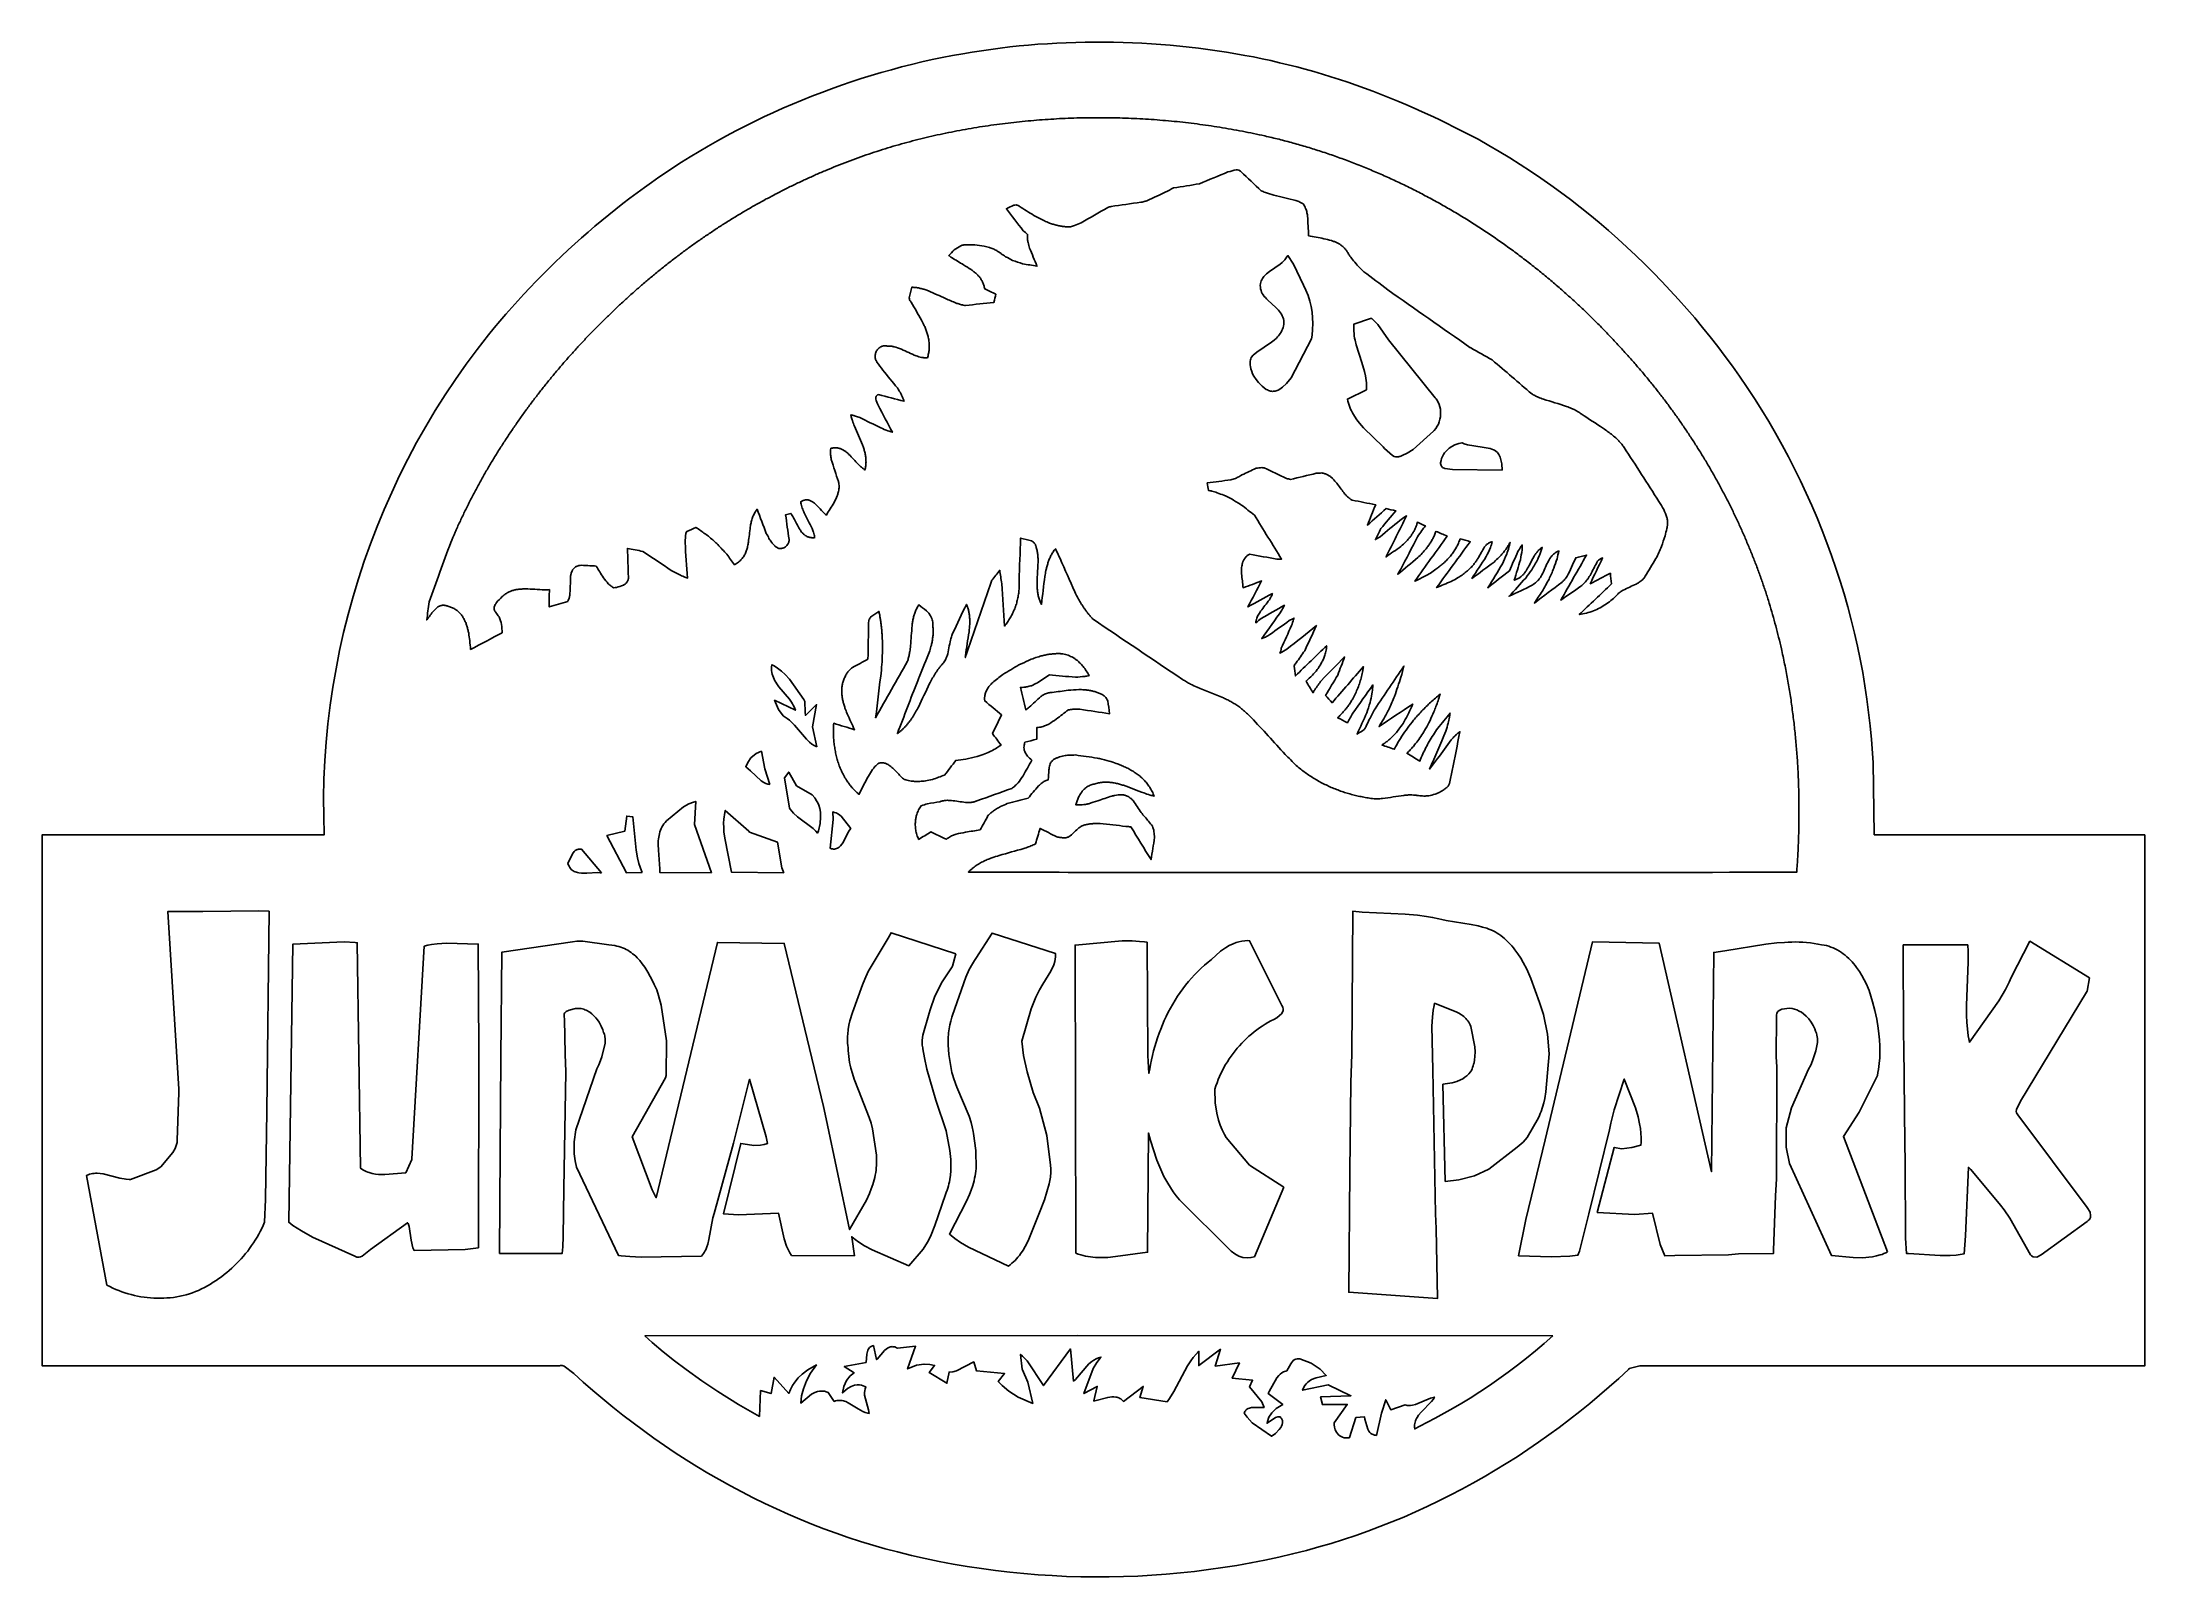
# Model space of a CAD drawing. Extents: x 10559 to 10859, y 6774 to 6993.
import ezdxf

# ---------------------------------------------------------------- set-up
doc = ezdxf.new("R2010")
doc.units = 0

msp = doc.modelspace()

# ---------------------------------------------------------------- linework, layer by layer
at = {"layer": '1'}
for points in [[(10858.66, 6879.97), (10858.66, 6804.2), (10786.61, 6804.21), (10785.1, 6803.79), (10784.97, 6803.65), (10783.62, 6802.4), (10782.25, 6801.18), (10780.86, 6799.98), (10779.46, 6798.8), (10778.03, 6797.65), (10776.59, 6796.52), (10775.12, 6795.41), (10773.64, 6794.33), (10772.14, 6793.27), (10770.62, 6792.23), (10769.09, 6791.22), (10767.54, 6790.24), (10765.98, 6789.28), (10764.39, 6788.35), (10762.8, 6787.45), (10761.19, 6786.57), (10759.56, 6785.72), (10757.92, 6784.9), (10756.27, 6784.11), (10754.6, 6783.35), (10752.92, 6782.61), (10751.22, 6781.91), (10749.52, 6781.24), (10747.8, 6780.59), (10746.07, 6779.98), (10744.33, 6779.4), (10742.58, 6778.85), (10740.81, 6778.34), (10739.04, 6777.85), (10737.07, 6777.35), (10735.09, 6776.89), (10733.11, 6776.46), (10731.11, 6776.07), (10729.11, 6775.71), (10727.11, 6775.39), (10725.09, 6775.1), (10723.08, 6774.85), (10721.06, 6774.63), (10719.03, 6774.45), (10717, 6774.3), (10714.97, 6774.18), (10712.94, 6774.11), (10710.91, 6774.06), (10708.88, 6774.06), (10706.84, 6774.08), (10704.81, 6774.14), (10702.78, 6774.24), (10700.75, 6774.37), (10698.73, 6774.54), (10696.71, 6774.74), (10694.69, 6774.98), (10692.67, 6775.25), (10690.66, 6775.56), (10688.66, 6775.9), (10686.66, 6776.28), (10684.67, 6776.69), (10682.69, 6777.14), (10680.72, 6777.62), (10678.94, 6778.09), (10677.17, 6778.59), (10675.41, 6779.13), (10673.66, 6779.7), (10671.93, 6780.3), (10670.2, 6780.93), (10668.49, 6781.59), (10666.79, 6782.29), (10665.1, 6783.01), (10663.42, 6783.76), (10661.76, 6784.54), (10660.11, 6785.35), (10658.48, 6786.19), (10656.86, 6787.06), (10655.25, 6787.95), (10653.66, 6788.87), (10652.08, 6789.82), (10650.53, 6790.79), (10648.98, 6791.79), (10647.46, 6792.82), (10645.95, 6793.86), (10644.45, 6794.94), (10642.98, 6796.04), (10641.52, 6797.16), (10640.08, 6798.3), (10638.66, 6799.47), (10637.26, 6800.66), (10635.88, 6801.87), (10634.52, 6803.1), (10633.16, 6804.15), (10632.85, 6804.22), (10632.6, 6804.22), (10632.51, 6804.21), (10558.67, 6804.2), (10558.66, 6879.97), (10598.93, 6879.98), (10598.85, 6882.62), (10598.83, 6885.27), (10598.88, 6887.92), (10599, 6890.56), (10599.19, 6893.2), (10599.44, 6895.83), (10599.76, 6898.46), (10600.15, 6901.07), (10600.6, 6903.68), (10601.11, 6906.27), (10601.69, 6908.86), (10602.33, 6911.42), (10603.04, 6913.97), (10603.8, 6916.51), (10604.63, 6919.02), (10605.52, 6921.51), (10606.47, 6923.98), (10607.48, 6926.43), (10608.54, 6928.85), (10609.67, 6931.24), (10610.85, 6933.61), (10612.1, 6935.95), (10613.4, 6938.25), (10614.75, 6940.52), (10616.16, 6942.76), (10617.63, 6944.96), (10619.15, 6947.13), (10620.72, 6949.25), (10622.35, 6951.34), (10623.16, 6952.33), (10623.99, 6953.31), (10624.82, 6954.28), (10625.66, 6955.24), (10626.52, 6956.19), (10627.38, 6957.13), (10628.26, 6958.06), (10629.14, 6958.99), (10630.04, 6959.9), (10630.94, 6960.8), (10631.86, 6961.69), (10632.78, 6962.58), (10633.71, 6963.45), (10634.66, 6964.31), (10635.61, 6965.17), (10636.57, 6966.01), (10637.54, 6966.84), (10638.52, 6967.66), (10639.51, 6968.47), (10640.51, 6969.27), (10641.52, 6970.06), (10642.53, 6970.84), (10643.55, 6971.6), (10644.59, 6972.36), (10645.63, 6973.1), (10646.67, 6973.83), (10647.73, 6974.55), (10648.79, 6975.26), (10649.87, 6975.96), (10651.14, 6976.74), (10652.42, 6977.52), (10653.71, 6978.27), (10655.01, 6979.01), (10656.32, 6979.72), (10657.64, 6980.43), (10658.96, 6981.11), (10660.3, 6981.78), (10661.65, 6982.43), (10663, 6983.06), (10664.36, 6983.67), (10665.73, 6984.26), (10667.11, 6984.84), (10668.5, 6985.4), (10669.89, 6985.94), (10671.29, 6986.46), (10672.7, 6986.96), (10674.11, 6987.44), (10675.53, 6987.91), (10676.96, 6988.35), (10678.39, 6988.78), (10679.83, 6989.18), (10681.27, 6989.57), (10682.72, 6989.93), (10684.17, 6990.28), (10685.63, 6990.61), (10687.09, 6990.91), (10688.56, 6991.2), (10690.03, 6991.46), (10691.36, 6991.69), (10692.7, 6991.89), (10694.03, 6992.08), (10695.37, 6992.26), (10696.71, 6992.42), (10698.05, 6992.56), (10699.4, 6992.69), (10700.74, 6992.8), (10702.09, 6992.89), (10703.43, 6992.97), (10704.78, 6993.03), (10706.13, 6993.08), (10707.48, 6993.11), (10708.83, 6993.13), (10710.18, 6993.12), (10711.53, 6993.11), (10712.88, 6993.07), (10714.23, 6993.03), (10715.57, 6992.96), (10716.92, 6992.88), (10718.27, 6992.78), (10719.61, 6992.67), (10720.96, 6992.54), (10722.3, 6992.4), (10723.64, 6992.24), (10724.98, 6992.07), (10726.31, 6991.87), (10727.64, 6991.67), (10728.98, 6991.44), (10730.23, 6991.22), (10731.47, 6990.99), (10732.72, 6990.74), (10733.96, 6990.47), (10735.19, 6990.18), (10736.43, 6989.89), (10737.66, 6989.57), (10738.88, 6989.24), (10740.1, 6988.9), (10741.32, 6988.54), (10742.53, 6988.17), (10743.74, 6987.78), (10744.94, 6987.38), (10746.14, 6986.96), (10747.34, 6986.54), (10748.53, 6986.09), (10749.71, 6985.64), (10750.89, 6985.17), (10752.07, 6984.69), (10753.24, 6984.2), (10754.4, 6983.69), (10755.56, 6983.18), (10756.72, 6982.65), (10757.86, 6982.11), (10759.01, 6981.56), (10760.14, 6980.99), (10761.28, 6980.42), (10762.4, 6979.83), (10763.52, 6979.24), (10765.05, 6978.38), (10766.56, 6977.5), (10768.06, 6976.59), (10769.54, 6975.66), (10771.01, 6974.7), (10772.46, 6973.72), (10773.89, 6972.72), (10775.31, 6971.69), (10776.71, 6970.64), (10778.1, 6969.56), (10779.46, 6968.47), (10780.81, 6967.35), (10782.14, 6966.21), (10783.45, 6965.05), (10784.75, 6963.87), (10786.03, 6962.67), (10787.28, 6961.45), (10788.52, 6960.21), (10789.74, 6958.96), (10790.94, 6957.68), (10792.12, 6956.39), (10793.29, 6955.07), (10794.43, 6953.75), (10795.55, 6952.4), (10796.65, 6951.04), (10797.73, 6949.66), (10798.79, 6948.26), (10799.83, 6946.85), (10800.84, 6945.43), (10801.92, 6943.84), (10802.97, 6942.23), (10804, 6940.6), (10804.99, 6938.96), (10805.96, 6937.29), (10806.89, 6935.61), (10807.8, 6933.92), (10808.68, 6932.21), (10809.52, 6930.48), (10810.34, 6928.74), (10811.13, 6926.98), (10811.88, 6925.22), (10812.61, 6923.43), (10813.3, 6921.64), (10813.96, 6919.84), (10814.59, 6918.02), (10815.18, 6916.19), (10815.74, 6914.35), (10816.27, 6912.51), (10816.77, 6910.65), (10817.23, 6908.78), (10817.65, 6906.91), (10818.04, 6905.03), (10818.4, 6903.14), (10818.72, 6901.24), (10819.01, 6899.34), (10819.25, 6897.43), (10819.47, 6895.52), (10819.64, 6893.6), (10819.91, 6890.32), (10820.05, 6879.98)], [(10739.95, 6952.94), (10739.92, 6952.12), (10739.84, 6951.31), (10739.75, 6950.78), (10736.84, 6945.2), (10736.19, 6944.39), (10735.63, 6943.86), (10735.26, 6943.6), (10735, 6943.46), (10734.74, 6943.35), (10734.6, 6943.32), (10734.46, 6943.29), (10734.32, 6943.28), (10734.18, 6943.27), (10734.04, 6943.28), (10733.9, 6943.31), (10733.76, 6943.35), (10733.61, 6943.4), (10733.47, 6943.47), (10733.32, 6943.55), (10732.75, 6944), (10732.21, 6944.53), (10731.85, 6944.97), (10731.54, 6945.44), (10731.37, 6945.78), (10731.23, 6946.12), (10731.12, 6946.47), (10731.05, 6946.83), (10731.03, 6947.01), (10731.02, 6947.19), (10731.02, 6947.38), (10731.03, 6947.56), (10731.06, 6947.75), (10731.09, 6947.93), (10731.14, 6948.12), (10731.46, 6948.43), (10731.98, 6948.85), (10734.07, 6950.28), (10734.42, 6950.57), (10734.75, 6950.87), (10734.91, 6951.03), (10735.05, 6951.19), (10735.19, 6951.37), (10735.31, 6951.55), (10735.43, 6951.74), (10735.53, 6951.94), (10735.62, 6952.14), (10735.7, 6952.36), (10735.76, 6952.59), (10735.81, 6952.87), (10735.82, 6953.13), (10735.81, 6953.38), (10735.76, 6953.62), (10735.69, 6953.85), (10735.6, 6954.06), (10735.49, 6954.27), (10735.35, 6954.47), (10735.21, 6954.67), (10735.04, 6954.86), (10734.69, 6955.22), (10733.53, 6956.28), (10733.35, 6956.46), (10733.18, 6956.65), (10733.02, 6956.83), (10732.88, 6957.03), (10732.75, 6957.23), (10732.65, 6957.44), (10732.56, 6957.66), (10732.5, 6957.89), (10732.47, 6958.13), (10732.46, 6958.38), (10732.49, 6958.65), (10732.54, 6958.84), (10732.6, 6959.03), (10732.68, 6959.2), (10732.77, 6959.36), (10732.87, 6959.52), (10732.97, 6959.66), (10733.09, 6959.8), (10733.34, 6960.05), (10733.76, 6960.39), (10735.29, 6961.42), (10735.57, 6961.65), (10735.83, 6961.9), (10735.95, 6962.04), (10736.06, 6962.18), (10736.16, 6962.33), (10736.4, 6962.65), (10737.19, 6961.41), (10738.61, 6958.42), (10738.97, 6957.69), (10739.27, 6956.93), (10739.52, 6956.16), (10739.71, 6955.37), (10739.84, 6954.56), (10739.92, 6953.75)], [(10758.19, 6940), (10758.19, 6940.36), (10758.15, 6940.71), (10758.08, 6941.06), (10757.97, 6941.41), (10757.82, 6941.74), (10757.64, 6942.05), (10757.54, 6942.2), (10757.42, 6942.34), (10750.76, 6950.64), (10749.21, 6952.81), (10748.35, 6953.65), (10748.16, 6953.65), (10745.81, 6952.88), (10745.79, 6952.54), (10745.79, 6952.2), (10745.8, 6951.87), (10745.83, 6951.54), (10745.87, 6951.21), (10745.92, 6950.88), (10745.98, 6950.56), (10746.14, 6949.92), (10746.95, 6947.39), (10747.32, 6946.12), (10747.47, 6945.48), (10747.52, 6945.16), (10747.57, 6944.83), (10747.6, 6944.5), (10747.61, 6944.17), (10747.62, 6943.83), (10747.6, 6943.5), (10744.89, 6942.17), (10744.95, 6941.87), (10745.03, 6941.58), (10745.12, 6941.3), (10745.22, 6941.02), (10745.34, 6940.74), (10745.46, 6940.48), (10745.6, 6940.22), (10745.75, 6939.96), (10745.9, 6939.71), (10746.24, 6939.22), (10746.6, 6938.75), (10747.2, 6938.07), (10749.98, 6935.33), (10750.19, 6935.12), (10751.3, 6934.12), (10751.57, 6933.99), (10751.76, 6933.94), (10751.96, 6933.92), (10752.16, 6933.93), (10752.27, 6933.96), (10752.38, 6933.99), (10752.49, 6934.04), (10752.68, 6934.11), (10753.41, 6934.46), (10754.28, 6934.99), (10757.15, 6937.57), (10757.27, 6937.7), (10757.5, 6937.98), (10757.7, 6938.29), (10757.86, 6938.61), (10758, 6938.94), (10758.09, 6939.29), (10758.16, 6939.64)], [(10766.96, 6932.02), (10766.92, 6932.91), (10766.7, 6933.88), (10766.51, 6934.26), (10766.31, 6934.52), (10766.06, 6934.74), (10765.86, 6934.87), (10765.71, 6934.94), (10765.24, 6935.09), (10764.11, 6935.3), (10762.01, 6935.63), (10761.54, 6935.8), (10761.24, 6935.94), (10760.79, 6935.84), (10760.2, 6935.63), (10759.78, 6935.42), (10759.4, 6935.16), (10759.05, 6934.85), (10758.75, 6934.51), (10758.58, 6934.25), (10758.44, 6933.98), (10758.32, 6933.7), (10758.24, 6933.39), (10758.18, 6933.08), (10758.18, 6932.99), (10758.2, 6932.83), (10758.25, 6932.69), (10758.32, 6932.57), (10758.47, 6932.42), (10758.8, 6932.24), (10759.87, 6932.12)], [(10669.19, 6892.52), (10668.59, 6895.38), (10669.16, 6898.57), (10667.56, 6897.02), (10667.54, 6897.5), (10667.47, 6899), (10667.32, 6899.28), (10665.29, 6902.17), (10664.67, 6902.87), (10664.16, 6903.35), (10663.79, 6903.64), (10663.41, 6903.9), (10662.99, 6904.13), (10662.78, 6904.24), (10662.75, 6903.95), (10662.74, 6903.67), (10662.75, 6903.41), (10662.79, 6903.15), (10662.84, 6902.9), (10662.92, 6902.66), (10663, 6902.42), (10663.1, 6902.19), (10663.22, 6901.97), (10663.35, 6901.75), (10663.48, 6901.54), (10663.79, 6901.12), (10665.28, 6899.32), (10665.58, 6898.9), (10665.72, 6898.68), (10665.84, 6898.46), (10665.95, 6898.23), (10666.05, 6898), (10666.14, 6897.76), (10663.17, 6899.18), (10663.72, 6897.84), (10664.4, 6896.97), (10664.95, 6896.57), (10665.28, 6896.34), (10665.59, 6896.07), (10666.03, 6895.64), (10667.73, 6893.61), (10668.16, 6893.19), (10668.48, 6892.93), (10668.82, 6892.71), (10669, 6892.61)], [(10662.51, 6887.16), (10661.76, 6889.41), (10661.28, 6891.9), (10660.56, 6891.57), (10659.78, 6890.95), (10659.33, 6890.32), (10659.06, 6889.69), (10659.74, 6889.1), (10661.27, 6887.66), (10661.65, 6887.43), (10661.92, 6887.31), (10662.21, 6887.22)], [(10669.73, 6882.48), (10669.7, 6883.19), (10669.61, 6883.71), (10669.46, 6884.21), (10669.33, 6884.54), (10669.17, 6884.85), (10668.98, 6885.16), (10668.92, 6885.25), (10668.55, 6885.69), (10666.31, 6886.99), (10665.19, 6888.92), (10664.6, 6888.11), (10665.3, 6883.78), (10665.41, 6883.62), (10665.63, 6883.33), (10665.88, 6883.05), (10666.43, 6882.56), (10668.66, 6880.9), (10669.06, 6880.51), (10669.31, 6880.23), (10669.42, 6880.56), (10669.66, 6881.6)], [(10644.3, 6874.58), (10642.02, 6874.56), (10639.25, 6879.87), (10641.78, 6880.48), (10642.07, 6882.65), (10642.95, 6882.53), (10643.43, 6877.8), (10643.61, 6876.7), (10643.81, 6875.89), (10643.98, 6875.36), (10644.18, 6874.84)], [(10654.19, 6874.55), (10646.78, 6874.61), (10646.78, 6875.12), (10646.59, 6877.79), (10646.57, 6878.59), (10646.58, 6879.12), (10646.61, 6879.38), (10646.64, 6879.63), (10646.68, 6879.89), (10646.74, 6880.14), (10646.8, 6880.38), (10646.89, 6880.62), (10646.99, 6880.86), (10647.1, 6881.09), (10647.23, 6881.31), (10647.38, 6881.53), (10647.55, 6881.74), (10647.74, 6881.95), (10650.16, 6883.99), (10650.93, 6884.4), (10651.59, 6884.65), (10651.93, 6884.75), (10651.75, 6881.46)], [(10664.47, 6874.54), (10657.03, 6874.63), (10656.05, 6879.48), (10655.94, 6880.39), (10655.91, 6881), (10655.9, 6881.62), (10655.93, 6882.23), (10655.96, 6882.54), (10656, 6882.85), (10656.05, 6883.15), (10656.12, 6883.46), (10659.51, 6880.48), (10659.61, 6880.35), (10663.58, 6878.93), (10664.18, 6875.26)], [(10674.03, 6880.86), (10673.87, 6880.64), (10673.64, 6880.24), (10672.94, 6878.9), (10672.76, 6878.64), (10672.57, 6878.4), (10672.47, 6878.3), (10672.36, 6878.21), (10672.24, 6878.13), (10672.12, 6878.06), (10672, 6878.01), (10671.87, 6877.97), (10671.73, 6877.95), (10671.58, 6877.95), (10671.43, 6877.96), (10671.27, 6878), (10671.1, 6878.06), (10671.54, 6882.16), (10671.46, 6883.24), (10671.72, 6883.18), (10671.95, 6883.1), (10672.28, 6882.93), (10672.66, 6882.63)], [(10638.46, 6874.54), (10638.29, 6874.56), (10637.94, 6874.58), (10636.39, 6874.52), (10635.62, 6874.52), (10635.25, 6874.56), (10635.07, 6874.6), (10634.9, 6874.64), (10634.74, 6874.69), (10634.58, 6874.76), (10634.43, 6874.84), (10634.29, 6874.93), (10634.17, 6875.04), (10634.05, 6875.17), (10633.94, 6875.32), (10633.84, 6875.48), (10633.76, 6875.66), (10633.69, 6875.87), (10634.33, 6877.26), (10634.58, 6877.59), (10634.73, 6877.73), (10634.9, 6877.83), (10634.99, 6877.87), (10635.08, 6877.9), (10635.18, 6877.93), (10635.29, 6877.94), (10635.4, 6877.94), (10635.52, 6877.93), (10635.64, 6877.91)], [(10591.07, 6869.08), (10590.73, 6840.52), (10590.56, 6827.95), (10590.39, 6824.67), (10590.2, 6824.24), (10590, 6823.8), (10589.79, 6823.38), (10589.57, 6822.96), (10589.33, 6822.54), (10589.08, 6822.14), (10588.83, 6821.73), (10588.56, 6821.34), (10588.28, 6820.95), (10588, 6820.57), (10587.7, 6820.2), (10587.4, 6819.83), (10587.08, 6819.47), (10586.76, 6819.13), (10586.42, 6818.78), (10586.08, 6818.45), (10585.74, 6818.13), (10585.38, 6817.81), (10585.01, 6817.5), (10584.64, 6817.2), (10584.26, 6816.91), (10583.88, 6816.64), (10583.48, 6816.37), (10583.08, 6816.11), (10582.68, 6815.86), (10582.27, 6815.62), (10581.85, 6815.39), (10581.42, 6815.17), (10581, 6814.96), (10580.56, 6814.78), (10580.13, 6814.62), (10579.68, 6814.47), (10579.24, 6814.34), (10578.78, 6814.22), (10578.33, 6814.12), (10577.87, 6814.03), (10577.41, 6813.96), (10576.95, 6813.91), (10576.48, 6813.87), (10576.02, 6813.84), (10575.55, 6813.83), (10575.08, 6813.83), (10574.62, 6813.84), (10574.15, 6813.88), (10573.68, 6813.92), (10573.22, 6813.98), (10572.76, 6814.05), (10572.3, 6814.14), (10571.84, 6814.24), (10571.38, 6814.35), (10570.93, 6814.47), (10570.49, 6814.61), (10570.05, 6814.76), (10569.61, 6814.93), (10569.18, 6815.1), (10568.75, 6815.29), (10568.33, 6815.49), (10567.92, 6815.71), (10565.01, 6831.36), (10565.23, 6831.45), (10565.44, 6831.52), (10565.66, 6831.58), (10565.88, 6831.62), (10566.09, 6831.65), (10566.31, 6831.67), (10566.52, 6831.67), (10566.96, 6831.65), (10567.39, 6831.59), (10569.77, 6830.99), (10570.64, 6830.82), (10571.08, 6830.77), (10571.29, 6830.76), (10574.95, 6832.14), (10575.61, 6832.6), (10577.34, 6834.65), (10577.65, 6835.19), (10577.77, 6835.48), (10577.86, 6835.77), (10577.92, 6836.08), (10577.93, 6836.24), (10577.94, 6836.4), (10578.2, 6843.18), (10578.16, 6843.69), (10576.59, 6869.01), (10581.58, 6869.02), (10589.57, 6869.14)], [(10773.68, 6848.7), (10773.44, 6851.53), (10772.88, 6854.33), (10772.31, 6856.05), (10771.06, 6859.46), (10770.47, 6860.79), (10769.97, 6861.75), (10769.61, 6862.38), (10769.21, 6862.98), (10768.79, 6863.57), (10768.56, 6863.85), (10768.33, 6864.13), (10768.09, 6864.39), (10767.83, 6864.66), (10767.57, 6864.91), (10767.3, 6865.16), (10767.04, 6865.38), (10766.78, 6865.59), (10766.51, 6865.78), (10766.24, 6865.96), (10765.95, 6866.12), (10765.67, 6866.26), (10765.37, 6866.4), (10765.07, 6866.52), (10764.77, 6866.63), (10764.15, 6866.82), (10763.52, 6866.98), (10762.55, 6867.17), (10758.96, 6867.75), (10758.34, 6867.9), (10757.91, 6868), (10757.04, 6868.19), (10756.18, 6868.33), (10754.87, 6868.5), (10753.12, 6868.63), (10746.98, 6868.95), (10745.67, 6869.1), (10745.51, 6848.69), (10745.36, 6844.64), (10745.23, 6831.91), (10745.08, 6814.7), (10757.74, 6813.8), (10757.56, 6823.77), (10757.45, 6825.87), (10757.07, 6846.42), (10756.93, 6852.66), (10757.01, 6853.97), (10757.13, 6854.95), (10757.25, 6855.6), (10757.32, 6855.93), (10759.57, 6855.06), (10760.39, 6854.71), (10760.78, 6854.51), (10761.14, 6854.29), (10761.32, 6854.17), (10761.48, 6854.04), (10761.64, 6853.9), (10761.79, 6853.75), (10761.93, 6853.59), (10762.07, 6853.42), (10762.19, 6853.24), (10762.3, 6853.05), (10762.4, 6852.84), (10762.49, 6852.63), (10763.05, 6849.7), (10763.09, 6849.01), (10763.08, 6848.33), (10763.03, 6847.88), (10762.95, 6847.44), (10762.89, 6847.22), (10762.83, 6847), (10762.75, 6846.79), (10762.67, 6846.57), (10762.57, 6846.36), (10762.46, 6846.15), (10762.21, 6845.86), (10761.94, 6845.6), (10761.65, 6845.37), (10761.34, 6845.17), (10761.02, 6845), (10760.51, 6844.78), (10759.81, 6844.57), (10758.52, 6844.38), (10758.84, 6830.51), (10760.76, 6830.72), (10763.03, 6831.3), (10765.04, 6832.25), (10769.12, 6835.4), (10769.41, 6835.62), (10769.94, 6836.1), (10770.53, 6836.78), (10772.14, 6839.6), (10772.28, 6839.9), (10772.4, 6840.19), (10772.52, 6840.49), (10772.72, 6841.1), (10772.89, 6841.71), (10773.03, 6842.33), (10773.19, 6843.28)], [(10620.98, 6849.39), (10620.91, 6821.03), (10619.03, 6820.81), (10611.73, 6820.65), (10611.57, 6821.03), (10611.34, 6822.12), (10611.02, 6824.09), (10610.87, 6824.48), (10610.81, 6824.61), (10605.52, 6820.8), (10604.31, 6819.82), (10604.07, 6819.73), (10603.9, 6819.69), (10603.73, 6819.69), (10603.56, 6819.72), (10603.47, 6819.75), (10603.37, 6819.79), (10603.28, 6819.84), (10597.25, 6822.54), (10595.66, 6823.44), (10594.44, 6824.24), (10593.85, 6824.67), (10594.45, 6864.39), (10601.74, 6864.69), (10603.32, 6864.61), (10603.64, 6864.58), (10604.11, 6832.38), (10604.3, 6832.24), (10604.51, 6832.12), (10604.71, 6832.01), (10604.92, 6831.92), (10605.13, 6831.83), (10605.35, 6831.76), (10605.78, 6831.64), (10606.22, 6831.56), (10606.67, 6831.51), (10607.58, 6831.49), (10610.55, 6831.73), (10611.42, 6833.66), (10611.42, 6833.74), (10613.19, 6864.08), (10613.71, 6864.22), (10614.23, 6864.33), (10615.02, 6864.44), (10616.35, 6864.52), (10620.88, 6864.38)], [(10689.04, 6862.99), (10679.79, 6865.99), (10679.37, 6865.22), (10676.52, 6860.45), (10676.03, 6859.39), (10675.72, 6858.56), (10674.29, 6854.64), (10673.92, 6853.41), (10673.78, 6852.79), (10673.67, 6852.17), (10673.6, 6851.54), (10673.58, 6851.22), (10673.57, 6850.9), (10673.57, 6850.58), (10673.58, 6850.26), (10673.61, 6849.93), (10673.65, 6849.6), (10673.66, 6849.17), (10673.69, 6848.75), (10673.74, 6848.33), (10673.79, 6847.92), (10673.87, 6847.5), (10673.95, 6847.09), (10674.05, 6846.69), (10674.27, 6845.89), (10674.53, 6845.09), (10675.12, 6843.52), (10676.67, 6839.61), (10676.93, 6838.81), (10677.15, 6838), (10677.73, 6834.25), (10677.69, 6832.8), (10677.67, 6832.45), (10677.64, 6832.1), (10677.59, 6831.76), (10677.53, 6831.42), (10677.46, 6831.08), (10677.38, 6830.75), (10677.29, 6830.41), (10677.19, 6830.09), (10676.96, 6829.44), (10676.7, 6828.8), (10676.26, 6827.85), (10673.86, 6823.63), (10670.52, 6839.44), (10670.16, 6841.18), (10664.55, 6864.47), (10655, 6864.63), (10646.29, 6828.18), (10645.71, 6829.33), (10642.86, 6836.88), (10647.62, 6845.28), (10647.68, 6845.64), (10647.76, 6850.55), (10646.99, 6855.64), (10646.63, 6857.02), (10646.35, 6857.83), (10646.01, 6858.62), (10645.77, 6859.12), (10645.1, 6860.38), (10644.64, 6861.11), (10644.3, 6861.58), (10643.94, 6862.03), (10643.55, 6862.44), (10643.35, 6862.64), (10643.14, 6862.83), (10642.92, 6863.01), (10642.7, 6863.18), (10642.47, 6863.34), (10642.23, 6863.49), (10641.99, 6863.62), (10641.74, 6863.75), (10641.48, 6863.86), (10641.21, 6863.95), (10640.94, 6864.04), (10640.65, 6864.1), (10640.36, 6864.16), (10639.53, 6864.29), (10635.79, 6864.82), (10634.95, 6864.8), (10634.32, 6864.71), (10624.28, 6863.24), (10624.13, 6848.21), (10624, 6834.63), (10623.94, 6820.24), (10632.85, 6820.2), (10632.94, 6821.17), (10633.02, 6822.63), (10633.12, 6829.45), (10633.4, 6846.15), (10633.29, 6848.65), (10633.2, 6853.67), (10633.17, 6854.03), (10633.16, 6854.12), (10633.15, 6854.21), (10633.16, 6854.37), (10633.21, 6854.5), (10633.28, 6854.62), (10633.43, 6854.77), (10633.84, 6854.97), (10634.76, 6855.2), (10634.97, 6855.21), (10635.17, 6855.21), (10635.37, 6855.2), (10635.56, 6855.17), (10635.75, 6855.13), (10635.94, 6855.08), (10636.12, 6855.01), (10636.3, 6854.94), (10636.47, 6854.86), (10636.64, 6854.76), (10636.8, 6854.66), (10637.11, 6854.42), (10637.4, 6854.16), (10637.67, 6853.87), (10637.92, 6853.55), (10638.14, 6853.22), (10638.43, 6852.69), (10638.65, 6852.15), (10638.77, 6851.78), (10638.88, 6851.51), (10638.95, 6851.23), (10639.01, 6850.81), (10639.01, 6850.25), (10638.54, 6848.31), (10638.35, 6847.78), (10638.1, 6847.16), (10637.79, 6846.56), (10634.8, 6837.87), (10634.58, 6836.18), (10634.58, 6834.43), (10634.7, 6833.47), (10634.93, 6832.53), (10640.89, 6819.94), (10641.3, 6819.89), (10642.52, 6819.77), (10644.15, 6819.69), (10652.74, 6819.86), (10652.88, 6820.02), (10653.01, 6820.2), (10653.13, 6820.38), (10653.24, 6820.57), (10653.34, 6820.76), (10653.51, 6821.15), (10653.65, 6821.56), (10653.81, 6822.2), (10654.36, 6825.3), (10654.54, 6825.92), (10657.31, 6835.97), (10659.57, 6845.09), (10661.98, 6836.89), (10662.15, 6835.92), (10661.66, 6835.78), (10661.16, 6835.69), (10660.16, 6835.65), (10659.91, 6835.68), (10658.35, 6835.94), (10655.9, 6825.86), (10658.02, 6825.75), (10663.71, 6826), (10664.55, 6822.32), (10664.88, 6821.27), (10665.14, 6820.68), (10665.35, 6820.3), (10665.59, 6819.95), (10674.56, 6819.91), (10674.18, 6822.61), (10674.68, 6822.21), (10675.19, 6821.84), (10675.99, 6821.33), (10677.1, 6820.73), (10682.34, 6818.48), (10684.35, 6820.85), (10684.52, 6821.09), (10684.84, 6821.58), (10685.13, 6822.08), (10685.51, 6822.87), (10686.04, 6824.22), (10687.53, 6828.65), (10687.66, 6828.95), (10687.77, 6829.25), (10687.87, 6829.55), (10687.96, 6829.86), (10688.04, 6830.17), (10688.11, 6830.47), (10688.16, 6830.78), (10688.25, 6831.41), (10688.3, 6832.04), (10688.32, 6832.67), (10688.29, 6833.63), (10688.17, 6834.9), (10687.65, 6837.71), (10686.19, 6842.09), (10684.9, 6846.52), (10684.55, 6848.16), (10684.34, 6849.41), (10684.3, 6849.59), (10684.24, 6849.95), (10684.22, 6850.31), (10684.22, 6850.67), (10684.31, 6851.38), (10685.23, 6854.51), (10685.37, 6855), (10686.05, 6856.94), (10687.07, 6859.01), (10688.49, 6861.15), (10688.54, 6861.21)], [(10703.24, 6862.54), (10703.24, 6862.89), (10703.22, 6863.06), (10694.2, 6865.94), (10691.87, 6862.31), (10691.7, 6862.06), (10691.38, 6861.54), (10690.95, 6860.74), (10690.45, 6859.65), (10688.56, 6854.22), (10688.46, 6853.95), (10688.3, 6853.4), (10688.16, 6852.85), (10688.06, 6852.29), (10687.98, 6851.73), (10687.92, 6850.88), (10687.91, 6850.02), (10688.01, 6848.6), (10688.45, 6846.07), (10688.53, 6845.76), (10688.72, 6845.15), (10689.16, 6843.95), (10690.91, 6839.81), (10691.2, 6838.9), (10691.36, 6838.28), (10691.49, 6837.65), (10691.53, 6837.33), (10691.86, 6834.93), (10691.93, 6832.35), (10691.89, 6831.99), (10691.84, 6831.64), (10691.78, 6831.3), (10691.71, 6830.95), (10691.63, 6830.61), (10691.44, 6829.94), (10691.21, 6829.28), (10690.96, 6828.63), (10690.53, 6827.68), (10688.11, 6822.99), (10688.37, 6822.77), (10688.9, 6822.36), (10689.71, 6821.8), (10690.84, 6821.11), (10696.52, 6818.43), (10696.78, 6818.62), (10697.02, 6818.82), (10697.26, 6819.03), (10697.48, 6819.24), (10697.69, 6819.47), (10697.89, 6819.7), (10698.09, 6819.94), (10698.27, 6820.18), (10698.61, 6820.69), (10698.93, 6821.21), (10699.35, 6822.04), (10700.97, 6826.07), (10701.66, 6827.87), (10702.36, 6830.18), (10702.52, 6831.12), (10702.58, 6831.84), (10702.58, 6832.32), (10702.55, 6832.81), (10702, 6837.07), (10700.95, 6840.94), (10700.08, 6843.18), (10699.18, 6846.14), (10698.68, 6848.49), (10698.42, 6850.54), (10699.77, 6855.14), (10700.44, 6856.8), (10700.98, 6857.87), (10701.44, 6858.64), (10702.57, 6860.51), (10703, 6861.41), (10703.15, 6861.89), (10703.21, 6862.21)], [(10735.8, 6829.67), (10730.9, 6832.84), (10727.59, 6836.79), (10727.33, 6837.21), (10727, 6837.88), (10726.72, 6838.56), (10726.49, 6839.27), (10726.25, 6840.23), (10726.04, 6841.71), (10725.98, 6843.69), (10726.13, 6844.14), (10726.29, 6844.59), (10726.46, 6845.04), (10726.64, 6845.48), (10726.84, 6845.91), (10727.05, 6846.34), (10727.27, 6846.76), (10727.51, 6847.18), (10727.76, 6847.58), (10728.02, 6847.99), (10728.29, 6848.38), (10728.57, 6848.77), (10728.87, 6849.14), (10729.17, 6849.51), (10729.48, 6849.87), (10729.81, 6850.22), (10730.14, 6850.57), (10730.49, 6850.9), (10730.84, 6851.22), (10731.2, 6851.53), (10731.57, 6851.84), (10731.95, 6852.13), (10732.34, 6852.41), (10732.73, 6852.68), (10733.14, 6852.94), (10733.55, 6853.18), (10733.96, 6853.41), (10734.39, 6853.64), (10734.82, 6853.84), (10734.88, 6853.88), (10735.5, 6854.44), (10735.7, 6854.84), (10735.73, 6855.12), (10735.69, 6855.34), (10735.63, 6855.48), (10735.54, 6855.62), (10730.92, 6864.86), (10730.69, 6864.87), (10730.25, 6864.85), (10729.82, 6864.79), (10729.41, 6864.71), (10729, 6864.59), (10728.61, 6864.44), (10728.03, 6864.18), (10727.49, 6863.86), (10726.79, 6863.37), (10725.52, 6862.2), (10725, 6861.79), (10724.5, 6861.37), (10724.01, 6860.93), (10723.53, 6860.47), (10723.08, 6860.01), (10722.63, 6859.52), (10722.21, 6859.03), (10721.79, 6858.52), (10721.4, 6858), (10721.01, 6857.47), (10720.65, 6856.93), (10720.3, 6856.37), (10719.96, 6855.81), (10719.64, 6855.24), (10719.33, 6854.66), (10719.04, 6854.07), (10718.76, 6853.47), (10718.5, 6852.87), (10718.25, 6852.26), (10718.02, 6851.65), (10717.8, 6851.02), (10717.6, 6850.4), (10717.41, 6849.77), (10717.24, 6849.13), (10717.08, 6848.5), (10716.93, 6847.86), (10716.8, 6847.21), (10716.69, 6846.57), (10716.58, 6845.92), (10716.43, 6848.5), (10716.3, 6864.64), (10715.94, 6864.69), (10715.23, 6864.77), (10714.17, 6864.83), (10712.75, 6864.83), (10706.03, 6864.25), (10706.15, 6820.27), (10706.5, 6820.14), (10706.85, 6820.03), (10707.19, 6819.94), (10707.54, 6819.86), (10707.89, 6819.79), (10708.24, 6819.74), (10708.59, 6819.7), (10708.95, 6819.67), (10709.3, 6819.65), (10710.01, 6819.65), (10710.72, 6819.67), (10711.78, 6819.77), (10716.39, 6820.39), (10716.5, 6837.4), (10716.79, 6836.35), (10717.7, 6833.56), (10718.25, 6832.2), (10718.72, 6831.21), (10719.25, 6830.25), (10719.63, 6829.63), (10720.04, 6829.02), (10720.47, 6828.44), (10720.94, 6827.87), (10728.22, 6820.65), (10728.31, 6820.55), (10728.82, 6820.15), (10729.38, 6819.85), (10729.98, 6819.67), (10730.61, 6819.6), (10731.12, 6819.63), (10731.63, 6819.75)], [(10821.94, 6820.44), (10821.68, 6820.31), (10821.42, 6820.2), (10821.16, 6820.1), (10820.89, 6820.02), (10820.36, 6819.87), (10819.81, 6819.76), (10819.27, 6819.68), (10818.44, 6819.62), (10817.04, 6819.63), (10813.97, 6819.92), (10807.97, 6833.06), (10807.48, 6835.38), (10807.48, 6838.18), (10808.25, 6841), (10810.68, 6846.52), (10810.98, 6847.1), (10811.22, 6847.7), (10811.7, 6849.14), (10811.93, 6850.33), (10811.93, 6850.92), (10811.87, 6851.36), (10811.79, 6851.66), (10811.68, 6851.95), (10811.55, 6852.28), (10811.32, 6852.78), (10811.05, 6853.25), (10810.72, 6853.69), (10810.35, 6854.09), (10809.94, 6854.44), (10809.65, 6854.65), (10809.34, 6854.83), (10809.01, 6854.98), (10808.67, 6855.1), (10808.32, 6855.19), (10807.96, 6855.24), (10806.86, 6855.07), (10806.48, 6854.89), (10806.3, 6854.74), (10806.21, 6854.61), (10806.15, 6854.46), (10806.12, 6854.3), (10806.11, 6854.2), (10806.12, 6854.1), (10806.07, 6848.31), (10806.15, 6846.87), (10806.12, 6830.89), (10805.95, 6828.47), (10805.69, 6820.68), (10805.66, 6820.2), (10800.69, 6820.18), (10799.25, 6820.02), (10791.62, 6819.93), (10790.17, 6819.89), (10789.51, 6821.52), (10788.39, 6826), (10785.9, 6825.78), (10780.52, 6826.07), (10782.95, 6835.37), (10784.05, 6835.18), (10785.48, 6835.37), (10786.77, 6835.69), (10786.79, 6836.04), (10786.79, 6836.38), (10786.79, 6836.72), (10786.75, 6837.39), (10786.68, 6838.06), (10786.57, 6838.72), (10786.35, 6839.71), (10785.98, 6841.02), (10784.38, 6845.12), (10782.96, 6840.73), (10782.46, 6838.83), (10782.29, 6837.86), (10779.32, 6825.89), (10778.01, 6820.57), (10777.77, 6819.98), (10776.62, 6819.83), (10774, 6819.74), (10769.3, 6819.91), (10770.36, 6825.07), (10773.1, 6836.44), (10779.85, 6864.69), (10789.37, 6864.51), (10796.82, 6831.89), (10797.15, 6863.2), (10798.73, 6863.4), (10804.56, 6864.35), (10806.15, 6864.54), (10807.22, 6864.63), (10807.75, 6864.66), (10808.28, 6864.67), (10808.81, 6864.68), (10809.34, 6864.67), (10809.87, 6864.65), (10810.4, 6864.61), (10810.94, 6864.55), (10811.47, 6864.48), (10812, 6864.39), (10812.53, 6864.28), (10812.88, 6864.23), (10813.22, 6864.16), (10813.55, 6864.07), (10813.87, 6863.96), (10814.18, 6863.84), (10814.49, 6863.7), (10814.78, 6863.54), (10815.07, 6863.37), (10815.36, 6863.19), (10815.63, 6862.99), (10815.89, 6862.79), (10816.15, 6862.57), (10816.4, 6862.34), (10816.64, 6862.1), (10816.88, 6861.85), (10817.1, 6861.59), (10817.32, 6861.32), (10817.53, 6861.05), (10817.92, 6860.48), (10818.29, 6859.9), (10818.62, 6859.29), (10818.93, 6858.68), (10819.2, 6858.07), (10819.33, 6857.76), (10819.82, 6856.15), (10820.14, 6854.91), (10820.41, 6853.66), (10820.62, 6852.4), (10820.72, 6851.55), (10820.8, 6850.71), (10820.84, 6849.86), (10820.85, 6849.01), (10820.82, 6848.16), (10820.75, 6847.32), (10820.65, 6846.47), (10820.58, 6846.05), (10820.5, 6845.64), (10817.88, 6840.4), (10815.65, 6836.92)], [(10850.92, 6825.65), (10850.83, 6826.11), (10850.43, 6826.79), (10840.54, 6840.02), (10840.43, 6840.15), (10840.36, 6840.28), (10840.31, 6840.48), (10840.32, 6840.76), (10840.92, 6841.98), (10850.35, 6857.53), (10850.43, 6857.65), (10850.74, 6859.56), (10842.26, 6864.79), (10839.59, 6859.63), (10839.28, 6858.94), (10838.76, 6857.92), (10837.81, 6856.27), (10833.63, 6850.36), (10833.54, 6850.84), (10833.46, 6851.31), (10833.4, 6851.79), (10833.34, 6852.26), (10833.27, 6853.22), (10833.23, 6854.17), (10833.22, 6855.61), (10833.44, 6861.86), (10833.43, 6863.3), (10833.39, 6864.26), (10824.19, 6864.27), (10824.2, 6851.41), (10824.28, 6849.82), (10824.39, 6835.98), (10824.48, 6833.26), (10824.51, 6822.4), (10824.64, 6820.23), (10824.93, 6820.23), (10829.47, 6819.94), (10830.88, 6819.92), (10831.73, 6819.98), (10832.29, 6820.06), (10832.86, 6820.17), (10833.05, 6822.73), (10833.47, 6832.54), (10833.82, 6832.2), (10838.05, 6827.12), (10838.58, 6826.45), (10839.38, 6825.27), (10842.34, 6820.05), (10842.46, 6819.91), (10842.7, 6819.76), (10843.22, 6819.71), (10843.86, 6820.03), (10850.43, 6824.81), (10850.58, 6824.91), (10850.7, 6825.02), (10850.79, 6825.15), (10850.88, 6825.35)], [(10774.19, 6808.46), (10772.96, 6807.37), (10771.71, 6806.31), (10770.44, 6805.27), (10769.14, 6804.26), (10767.83, 6803.27), (10766.49, 6802.31), (10765.14, 6801.38), (10763.77, 6800.47), (10762.38, 6799.59), (10760.98, 6798.73), (10759.56, 6797.9), (10757.4, 6796.7), (10755.22, 6795.56), (10754.49, 6795.19), (10754.47, 6795.4), (10754.47, 6795.6), (10754.48, 6795.79), (10754.51, 6795.98), (10754.55, 6796.16), (10754.6, 6796.34), (10754.67, 6796.5), (10754.75, 6796.67), (10754.83, 6796.83), (10755.03, 6797.13), (10755.39, 6797.57), (10756.86, 6799.1), (10757.1, 6799.4), (10757.3, 6799.72), (10756.72, 6799.56), (10754.6, 6798.68), (10754.17, 6798.57), (10753.88, 6798.54), (10753.58, 6798.53), (10753.43, 6798.55), (10753.28, 6798.57), (10753.13, 6798.6), (10751.06, 6797.91), (10750.35, 6799.35), (10749.75, 6797.45), (10749.02, 6794.26), (10748.89, 6794.27), (10748.76, 6794.3), (10748.65, 6794.33), (10748.54, 6794.37), (10748.43, 6794.42), (10748.25, 6794.54), (10748.09, 6794.69), (10747.95, 6794.87), (10747.78, 6795.17), (10747.39, 6796.56), (10747.33, 6796.89), (10746.11, 6796.8), (10745.2, 6793.96), (10745.07, 6793.93), (10744.93, 6793.91), (10744.8, 6793.9), (10744.67, 6793.9), (10744.43, 6793.92), (10744.2, 6793.99), (10743.98, 6794.08), (10743.79, 6794.21), (10743.61, 6794.36), (10743.45, 6794.54), (10743.31, 6794.73), (10743.15, 6795.06), (10743.04, 6795.42), (10742.99, 6795.79), (10742.99, 6796.05), (10744.87, 6798.68), (10741.31, 6798.65), (10741.07, 6799.74), (10745.39, 6799.93), (10742.13, 6801.46), (10738.5, 6800.71), (10738.55, 6800.87), (10738.6, 6801.01), (10738.67, 6801.15), (10738.81, 6801.4), (10738.99, 6801.62), (10739.19, 6801.82), (10739.41, 6801.99), (10739.77, 6802.22), (10740.44, 6802.49), (10741.87, 6802.83), (10740.99, 6803.7), (10739.7, 6804.55), (10738.12, 6805.18), (10738.02, 6805.2), (10737.91, 6805.21), (10737.72, 6805.2), (10737.55, 6805.16), (10737.38, 6805.09), (10737.17, 6804.93), (10736.8, 6804.49), (10736.23, 6803.48), (10736.08, 6803.44), (10735.93, 6803.38), (10735.79, 6803.32), (10735.53, 6803.18), (10735.3, 6803.01), (10735.09, 6802.81), (10734.8, 6802.48), (10733.72, 6800.52), (10733.58, 6800.26), (10735.66, 6798.69), (10734.7, 6798.08), (10734.1, 6797.46), (10733.7, 6796.84), (10733.48, 6796.25), (10733.42, 6795.99), (10734.62, 6796.8), (10734.96, 6796.92), (10735.17, 6796.93), (10735.31, 6796.9), (10735.4, 6796.79), (10735.47, 6796.69), (10735.53, 6796.58), (10735.58, 6796.47), (10735.61, 6796.37), (10735.62, 6796.26), (10735.63, 6796.15), (10735.62, 6796.04), (10735.58, 6795.82), (10735.5, 6795.6), (10735.38, 6795.38), (10735.16, 6795.08), (10734.62, 6794.54), (10734.13, 6794.2), (10734.04, 6794.14), (10731.29, 6796.07), (10730.58, 6796.85), (10730.17, 6797.43), (10730.22, 6797.55), (10730.27, 6797.66), (10730.33, 6797.75), (10730.39, 6797.84), (10730.46, 6797.91), (10730.54, 6797.98), (10730.71, 6798.08), (10730.91, 6798.15), (10731.22, 6798.22), (10732.7, 6798.22), (10733.01, 6798.25), (10732.68, 6799.07), (10730.93, 6801.19), (10731.35, 6802.12), (10728.45, 6802.41), (10729.49, 6804.6), (10726.04, 6804.13), (10726.77, 6806.56), (10723.69, 6804.22), (10723.71, 6806.27), (10723.49, 6806.06), (10723.29, 6805.85), (10722.9, 6805.39), (10722.54, 6804.92), (10722.06, 6804.18), (10720.11, 6800.53), (10719.5, 6799.52), (10719.16, 6799.03), (10715.29, 6799.66), (10715.77, 6801.25), (10712.93, 6799.12), (10712.81, 6799.25), (10712.68, 6799.36), (10712.55, 6799.46), (10712.42, 6799.54), (10712.29, 6799.6), (10712.15, 6799.66), (10712.01, 6799.7), (10711.87, 6799.73), (10711.58, 6799.76), (10711.29, 6799.76), (10710.69, 6799.67), (10708.86, 6799.21), (10708.71, 6799.19), (10709.19, 6801.25), (10707.3, 6800.23), (10708.61, 6803.79), (10709.12, 6804.65), (10709.61, 6805.29), (10709.74, 6805.44), (10709.56, 6805.39), (10709.38, 6805.33), (10709.04, 6805.19), (10708.73, 6805.01), (10708.43, 6804.81), (10708.02, 6804.46), (10706.08, 6802.26), (10705.83, 6802), (10705.37, 6806.61), (10701.53, 6801.38), (10699.21, 6804.89), (10698.54, 6805.57), (10698.25, 6805.81), (10698.5, 6803.7), (10698.54, 6803.63), (10699.29, 6801.87), (10700, 6798.82), (10697.94, 6799.71), (10696.58, 6800.58), (10695.65, 6801.36), (10695.08, 6801.96), (10695.97, 6803.07), (10691.95, 6803.49), (10691.59, 6804.75), (10689.11, 6803.47), (10688.59, 6803.34), (10688.19, 6803.3), (10688.05, 6803.3), (10687.75, 6801.7), (10685.22, 6803.24), (10685.99, 6804.25), (10685.31, 6804.4), (10684.49, 6804.44), (10683.43, 6804.26), (10682.15, 6803.75), (10683.28, 6806.98), (10680.7, 6806.69), (10680.56, 6806.77), (10680.43, 6806.83), (10680.3, 6806.88), (10680.17, 6806.91), (10680.04, 6806.92), (10679.92, 6806.93), (10679.8, 6806.91), (10679.69, 6806.89), (10679.58, 6806.86), (10679.36, 6806.76), (10679.15, 6806.62), (10678.86, 6806.37), (10677.79, 6805.15), (10677.71, 6805.07), (10677.26, 6807.07), (10677.15, 6807.04), (10677.05, 6807), (10676.87, 6806.9), (10676.72, 6806.79), (10676.6, 6806.65), (10676.46, 6806.42), (10676.31, 6805.86), (10676.22, 6804.68), (10673.1, 6804.11), (10674.52, 6803.19), (10673.94, 6802.74), (10673.43, 6802.11), (10673.05, 6801.26), (10672.87, 6800.32), (10673.55, 6800.93), (10674.1, 6801.25), (10674.56, 6801.41), (10674.93, 6801.46), (10675.3, 6801.46), (10675.55, 6801.42), (10675.8, 6801.35), (10676.06, 6801.25), (10676.19, 6801.18), (10676.09, 6800.91), (10676.03, 6800.64), (10676.01, 6800.38), (10676.01, 6799.99), (10676.55, 6797.93), (10676.65, 6797.4), (10676.47, 6797.43), (10676.29, 6797.48), (10676.11, 6797.54), (10675.76, 6797.68), (10675.1, 6798.05), (10673.66, 6798.93), (10673.32, 6799.08), (10673.16, 6799.14), (10672.98, 6799.19), (10672.81, 6799.22), (10672.63, 6799.24), (10672.45, 6799.25), (10672.26, 6799.25), (10672.07, 6799.22), (10671.88, 6799.18), (10671.68, 6799.12), (10670.82, 6800.37), (10670.51, 6800.5), (10670.43, 6800.51), (10670.29, 6800.55), (10670.14, 6800.57), (10669.86, 6800.59), (10669.58, 6800.58), (10669.31, 6800.53), (10668.92, 6800.4), (10668.42, 6800.14), (10666.9, 6798.87), (10667.03, 6799.9), (10667.28, 6800.9), (10667.72, 6802.05), (10668.3, 6803.14), (10669.14, 6804.32), (10667.91, 6803.61), (10667.12, 6803), (10666.55, 6802.46), (10666.04, 6801.85), (10665.71, 6801.36), (10665.42, 6800.83), (10665.18, 6800.26), (10663.1, 6802.57), (10662.67, 6800.23), (10661.16, 6800.66), (10661, 6796.97), (10658.01, 6798.69), (10655.08, 6800.51), (10652.79, 6802.04), (10650.54, 6803.65), (10648.9, 6804.9), (10647.28, 6806.2), (10645.7, 6807.54), (10644.67, 6808.45), (10706.4, 6808.53)]]:
    msp.add_lwpolyline(points, close=True, dxfattribs=at)
msp.add_open_spline([(10809.31, 6883.47), (10809.31, 6883.1), (10809.31, 6882.74), (10809.31, 6882.37), (10809.31, 6882.37), (10809.3, 6882), (10809.3, 6881.63), (10809.29, 6881.26), (10809.29, 6881.26), (10809.28, 6880.89), (10809.28, 6880.52), (10809.27, 6880.15), (10809.27, 6880.15), (10809.26, 6879.79), (10809.24, 6879.42), (10809.23, 6879.05), (10809.23, 6879.05), (10809.22, 6878.68), (10809.2, 6878.31), (10809.19, 6877.94), (10809.19, 6877.94), (10809.17, 6877.57), (10809.15, 6877.21), (10809.13, 6876.84), (10809.13, 6876.84), (10809.11, 6876.47), (10809.08, 6876.1), (10809.06, 6875.73), (10809.06, 6875.73), (10809.04, 6875.36), (10809.01, 6875), (10808.98, 6874.63), (10808.98, 6874.63), (10783.4, 6874.61), (10757.82, 6874.59), (10732.24, 6874.58), (10732.24, 6874.58), (10718.43, 6874.6), (10704.62, 6874.62), (10690.81, 6874.65), (10690.81, 6874.65), (10690.9, 6874.74), (10690.99, 6874.82), (10691.08, 6874.91), (10691.08, 6874.91), (10691.17, 6874.99), (10691.26, 6875.07), (10691.36, 6875.16), (10691.36, 6875.16), (10691.45, 6875.23), (10691.55, 6875.31), (10691.64, 6875.38), (10691.64, 6875.38), (10691.74, 6875.45), (10691.84, 6875.52), (10691.94, 6875.59), (10691.94, 6875.59), (10692.04, 6875.66), (10692.14, 6875.72), (10692.24, 6875.79), (10692.24, 6875.79), (10692.34, 6875.85), (10692.45, 6875.91), (10692.55, 6875.97), (10692.55, 6875.97), (10692.65, 6876.02), (10692.76, 6876.08), (10692.86, 6876.14), (10692.86, 6876.14), (10692.97, 6876.19), (10693.08, 6876.24), (10693.19, 6876.29), (10693.19, 6876.29), (10693.29, 6876.34), (10693.4, 6876.39), (10693.51, 6876.44), (10693.51, 6876.44), (10693.74, 6876.52), (10693.96, 6876.61), (10694.18, 6876.7), (10694.18, 6876.7), (10694.52, 6876.81), (10694.87, 6876.92), (10695.21, 6877.04), (10695.21, 6877.04), (10696.38, 6877.37), (10697.55, 6877.69), (10698.72, 6878.02), (10698.72, 6878.02), (10698.94, 6878.1), (10699.17, 6878.18), (10699.4, 6878.26), (10699.4, 6878.26), (10699.51, 6878.3), (10699.62, 6878.35), (10699.73, 6878.39), (10699.73, 6878.39), (10699.84, 6878.44), (10699.95, 6878.48), (10700.06, 6878.53), (10700.06, 6878.53), (10700.17, 6878.58), (10700.28, 6878.63), (10700.39, 6878.68), (10700.39, 6878.68), (10700.61, 6879.42), (10700.83, 6880.15), (10701.05, 6880.89), (10701.05, 6880.89), (10701.84, 6880.49), (10702.63, 6880.08), (10703.43, 6879.68), (10703.43, 6879.68), (10703.62, 6879.65), (10703.81, 6879.62), (10704, 6879.59), (10704, 6879.59), (10704.04, 6879.58), (10704.08, 6879.58), (10704.12, 6879.58), (10704.12, 6879.58), (10704.19, 6879.57), (10704.26, 6879.55), (10704.32, 6879.55), (10704.32, 6879.55), (10704.38, 6879.54), (10704.45, 6879.54), (10704.51, 6879.54), (10704.51, 6879.54), (10704.55, 6879.54), (10704.58, 6879.54), (10704.62, 6879.54), (10704.62, 6879.54), (10704.69, 6879.56), (10704.77, 6879.57), (10704.84, 6879.58), (10704.84, 6879.58), (10704.91, 6879.61), (10704.98, 6879.63), (10705.05, 6879.66), (10705.05, 6879.66), (10705.15, 6879.71), (10705.25, 6879.77), (10705.35, 6879.82), (10705.35, 6879.82), (10705.76, 6880.2), (10706.17, 6880.57), (10706.58, 6880.95), (10706.58, 6880.95), (10706.7, 6881.04), (10706.82, 6881.13), (10706.95, 6881.23), (10706.95, 6881.23), (10707.03, 6881.25), (10707.1, 6881.28), (10707.18, 6881.31), (10707.18, 6881.31), (10707.26, 6881.33), (10707.34, 6881.35), (10707.42, 6881.38), (10707.42, 6881.38), (10707.58, 6881.41), (10707.74, 6881.45), (10707.9, 6881.49), (10707.9, 6881.49), (10708.06, 6881.51), (10708.22, 6881.53), (10708.38, 6881.56), (10708.38, 6881.56), (10708.55, 6881.57), (10708.71, 6881.58), (10708.87, 6881.6), (10708.87, 6881.6), (10709.11, 6881.6), (10709.36, 6881.6), (10709.6, 6881.6), (10709.6, 6881.6), (10710.82, 6881.46), (10712.05, 6881.32), (10713.27, 6881.18), (10713.27, 6881.18), (10713.52, 6881.16), (10713.76, 6881.13), (10714, 6881.11), (10714, 6881.11), (10714.96, 6879.56), (10715.91, 6878), (10716.87, 6876.45), (10716.87, 6876.45), (10717.04, 6877.5), (10717.22, 6878.55), (10717.39, 6879.59), (10717.39, 6879.59), (10717.36, 6879.87), (10717.32, 6880.15), (10717.29, 6880.42), (10717.29, 6880.42), (10717.28, 6880.5), (10717.27, 6880.58), (10717.26, 6880.66), (10717.26, 6880.66), (10717.24, 6880.74), (10717.22, 6880.81), (10717.2, 6880.88), (10717.2, 6880.88), (10717.15, 6880.99), (10717.11, 6881.09), (10717.06, 6881.2), (10717.06, 6881.2), (10716.88, 6881.44), (10716.7, 6881.68), (10716.52, 6881.92), (10716.52, 6881.92), (10716.16, 6882.33), (10715.81, 6882.74), (10715.45, 6883.15), (10715.45, 6883.15), (10715.07, 6883.72), (10714.68, 6884.29), (10714.3, 6884.86), (10714.3, 6884.86), (10714.21, 6884.96), (10714.11, 6885.05), (10714.02, 6885.15), (10714.02, 6885.15), (10713.95, 6885.2), (10713.88, 6885.26), (10713.81, 6885.31), (10713.81, 6885.31), (10713.74, 6885.36), (10713.66, 6885.4), (10713.59, 6885.45), (10713.59, 6885.45), (10713.51, 6885.49), (10713.43, 6885.52), (10713.35, 6885.56), (10713.35, 6885.56), (10713.28, 6885.58), (10713.21, 6885.61), (10713.14, 6885.62), (10713.14, 6885.62), (10713.07, 6885.64), (10713, 6885.65), (10712.93, 6885.66), (10712.93, 6885.66), (10712.86, 6885.67), (10712.79, 6885.68), (10712.72, 6885.68), (10712.72, 6885.68), (10712.7, 6885.68), (10712.67, 6885.68), (10712.65, 6885.68), (10712.65, 6885.68), (10712.57, 6885.68), (10712.49, 6885.68), (10712.42, 6885.68), (10712.42, 6885.68), (10712.34, 6885.68), (10712.26, 6885.67), (10712.18, 6885.67), (10712.18, 6885.67), (10712.03, 6885.65), (10711.88, 6885.63), (10711.73, 6885.61), (10711.73, 6885.61), (10711.58, 6885.57), (10711.43, 6885.54), (10711.28, 6885.51), (10711.28, 6885.51), (10710.62, 6885.29), (10709.96, 6885.07), (10709.3, 6884.85), (10709.3, 6884.85), (10708.86, 6884.71), (10708.42, 6884.56), (10707.98, 6884.42), (10707.98, 6884.42), (10707.83, 6884.39), (10707.68, 6884.36), (10707.53, 6884.32), (10707.53, 6884.32), (10707.37, 6884.3), (10707.22, 6884.28), (10707.07, 6884.26), (10707.07, 6884.26), (10706.99, 6884.25), (10706.91, 6884.25), (10706.84, 6884.24), (10706.84, 6884.24), (10706.76, 6884.24), (10706.68, 6884.24), (10706.6, 6884.24), (10706.6, 6884.24), (10706.53, 6884.24), (10706.45, 6884.24), (10706.37, 6884.24), (10706.37, 6884.24), (10706.29, 6884.25), (10706.21, 6884.26), (10706.13, 6884.26), (10706.13, 6884.26), (10706.26, 6884.63), (10706.39, 6884.99), (10706.53, 6885.35), (10706.53, 6885.35), (10706.65, 6885.56), (10706.77, 6885.77), (10706.89, 6885.97), (10706.89, 6885.97), (10707.01, 6886.12), (10707.13, 6886.27), (10707.25, 6886.41), (10707.25, 6886.41), (10707.36, 6886.51), (10707.46, 6886.6), (10707.57, 6886.69), (10707.57, 6886.69), (10707.64, 6886.75), (10707.72, 6886.8), (10707.8, 6886.85), (10707.8, 6886.85), (10707.88, 6886.9), (10707.96, 6886.95), (10708.05, 6886.99), (10708.05, 6886.99), (10708.14, 6887.03), (10708.23, 6887.07), (10708.31, 6887.1), (10708.31, 6887.1), (10708.41, 6887.13), (10708.5, 6887.16), (10708.6, 6887.19), (10708.6, 6887.19), (10708.65, 6887.2), (10708.7, 6887.21), (10708.75, 6887.22), (10708.75, 6887.22), (10708.85, 6887.25), (10708.96, 6887.28), (10709.06, 6887.31), (10709.06, 6887.31), (10709.16, 6887.33), (10709.27, 6887.36), (10709.37, 6887.38), (10709.37, 6887.38), (10709.47, 6887.4), (10709.57, 6887.42), (10709.68, 6887.44), (10709.68, 6887.44), (10709.78, 6887.45), (10709.88, 6887.46), (10709.98, 6887.47), (10709.98, 6887.47), (10710.08, 6887.48), (10710.18, 6887.49), (10710.28, 6887.49), (10710.28, 6887.49), (10710.38, 6887.49), (10710.48, 6887.49), (10710.59, 6887.49), (10710.59, 6887.49), (10710.69, 6887.49), (10710.79, 6887.48), (10710.89, 6887.48), (10710.89, 6887.48), (10710.99, 6887.47), (10711.08, 6887.46), (10711.18, 6887.45), (10711.18, 6887.45), (10711.28, 6887.44), (10711.38, 6887.42), (10711.48, 6887.41), (10711.48, 6887.41), (10711.58, 6887.39), (10711.68, 6887.37), (10711.78, 6887.36), (10711.78, 6887.36), (10711.98, 6887.31), (10712.17, 6887.26), (10712.37, 6887.22), (10712.37, 6887.22), (10712.56, 6887.16), (10712.76, 6887.1), (10712.96, 6887.04), (10712.96, 6887.04), (10713.92, 6886.68), (10714.89, 6886.31), (10715.86, 6885.95), (10715.86, 6885.95), (10716.15, 6885.85), (10716.44, 6885.75), (10716.73, 6885.65), (10716.73, 6885.65), (10716.92, 6885.6), (10717.12, 6885.54), (10717.31, 6885.49), (10717.31, 6885.49), (10717.27, 6885.6), (10717.22, 6885.72), (10717.18, 6885.83), (10717.18, 6885.83), (10717.13, 6885.94), (10717.08, 6886.05), (10717.03, 6886.16), (10717.03, 6886.16), (10716.97, 6886.27), (10716.91, 6886.38), (10716.86, 6886.48), (10716.86, 6886.48), (10716.8, 6886.58), (10716.74, 6886.68), (10716.68, 6886.78), (10716.68, 6886.78), (10716.61, 6886.88), (10716.54, 6886.98), (10716.48, 6887.07), (10716.48, 6887.07), (10716.41, 6887.16), (10716.34, 6887.26), (10716.27, 6887.35), (10716.27, 6887.35), (10716.19, 6887.44), (10716.12, 6887.52), (10716.04, 6887.61), (10716.04, 6887.61), (10715.96, 6887.69), (10715.88, 6887.78), (10715.8, 6887.86), (10715.8, 6887.86), (10715.72, 6887.94), (10715.64, 6888.02), (10715.56, 6888.1), (10715.56, 6888.1), (10715.47, 6888.18), (10715.38, 6888.25), (10715.3, 6888.33), (10715.3, 6888.33), (10715.21, 6888.4), (10715.12, 6888.47), (10715.02, 6888.54), (10715.02, 6888.54), (10714.93, 6888.61), (10714.84, 6888.68), (10714.74, 6888.75), (10714.74, 6888.75), (10714.65, 6888.81), (10714.55, 6888.88), (10714.46, 6888.94), (10714.46, 6888.94), (10714.36, 6889.01), (10714.26, 6889.07), (10714.16, 6889.13), (10714.16, 6889.13), (10714.06, 6889.19), (10713.95, 6889.24), (10713.85, 6889.3), (10713.85, 6889.3), (10713.75, 6889.36), (10713.65, 6889.41), (10713.54, 6889.47), (10713.54, 6889.47), (10713.44, 6889.52), (10713.33, 6889.57), (10713.22, 6889.62), (10713.22, 6889.62), (10713.01, 6889.72), (10712.79, 6889.82), (10712.57, 6889.91), (10712.57, 6889.91), (10712.35, 6890), (10712.13, 6890.08), (10711.91, 6890.17), (10711.91, 6890.17), (10711.57, 6890.28), (10711.23, 6890.39), (10710.89, 6890.5), (10710.89, 6890.5), (10710.44, 6890.61), (10709.98, 6890.73), (10709.53, 6890.85), (10709.53, 6890.85), (10709.42, 6890.88), (10709.31, 6890.9), (10709.2, 6890.93), (10709.2, 6890.93), (10708.16, 6891.07), (10707.12, 6891.22), (10706.08, 6891.37), (10706.08, 6891.37), (10705.8, 6891.37), (10705.52, 6891.36), (10705.24, 6891.36), (10705.24, 6891.36), (10705.04, 6891.34), (10704.83, 6891.31), (10704.62, 6891.29), (10704.62, 6891.29), (10704.49, 6891.26), (10704.35, 6891.24), (10704.22, 6891.21), (10704.22, 6891.21), (10704.08, 6891.17), (10703.95, 6891.13), (10703.82, 6891.1), (10703.82, 6891.1), (10703.68, 6891.05), (10703.55, 6891), (10703.42, 6890.95), (10703.42, 6890.95), (10703.35, 6890.92), (10703.29, 6890.89), (10703.22, 6890.86), (10703.22, 6890.86), (10703.17, 6890.83), (10703.11, 6890.8), (10703.05, 6890.77), (10703.05, 6890.77), (10703, 6890.74), (10702.95, 6890.7), (10702.9, 6890.66), (10702.9, 6890.66), (10702.87, 6890.64), (10702.84, 6890.62), (10702.82, 6890.59), (10702.82, 6890.59), (10702.77, 6890.54), (10702.72, 6890.48), (10702.67, 6890.43), (10702.67, 6890.43), (10702.63, 6890.36), (10702.59, 6890.3), (10702.55, 6890.24), (10702.55, 6890.24), (10702.51, 6890.14), (10702.47, 6890.03), (10702.42, 6889.93), (10702.42, 6889.93), (10702.38, 6889.7), (10702.34, 6889.47), (10702.3, 6889.24), (10702.3, 6889.24), (10702.27, 6888.77), (10702.23, 6888.3), (10702.2, 6887.83), (10702.2, 6887.83), (10702.11, 6887.8), (10702.02, 6887.77), (10701.92, 6887.74), (10701.92, 6887.74), (10701.84, 6887.7), (10701.75, 6887.66), (10701.67, 6887.62), (10701.67, 6887.62), (10701.55, 6887.55), (10701.44, 6887.48), (10701.32, 6887.4), (10701.32, 6887.4), (10701.16, 6887.25), (10700.99, 6887.1), (10700.82, 6886.95), (10700.82, 6886.95), (10700.32, 6886.37), (10699.82, 6885.78), (10699.33, 6885.19), (10699.33, 6885.19), (10698.34, 6884.94), (10697.36, 6884.68), (10696.37, 6884.43), (10696.37, 6884.43), (10696.04, 6884.28), (10695.71, 6884.14), (10695.38, 6884), (10695.38, 6884), (10695.19, 6883.89), (10695.01, 6883.78), (10694.82, 6883.68), (10694.82, 6883.68), (10694.64, 6883.56), (10694.46, 6883.43), (10694.28, 6883.31), (10694.28, 6883.31), (10694.17, 6883.22), (10694.05, 6883.12), (10693.94, 6883.03), (10693.94, 6883.03), (10693.83, 6882.93), (10693.72, 6882.83), (10693.61, 6882.72), (10693.61, 6882.72), (10693.24, 6882.05), (10692.87, 6881.37), (10692.49, 6880.69), (10692.49, 6880.69), (10691.8, 6880.58), (10691.11, 6880.46), (10690.42, 6880.34), (10690.42, 6880.34), (10689.96, 6880.26), (10689.51, 6880.17), (10689.05, 6880.08), (10689.05, 6880.08), (10688.89, 6880.02), (10688.73, 6879.96), (10688.57, 6879.9), (10688.57, 6879.9), (10688.46, 6879.85), (10688.36, 6879.8), (10688.26, 6879.75), (10688.26, 6879.75), (10688.16, 6879.69), (10688.06, 6879.63), (10687.96, 6879.56), (10687.96, 6879.56), (10687.91, 6879.53), (10687.86, 6879.49), (10687.81, 6879.46), (10687.81, 6879.46), (10687.77, 6879.42), (10687.72, 6879.38), (10687.67, 6879.34), (10687.67, 6879.34), (10686.94, 6879.69), (10686.21, 6880.04), (10685.48, 6880.39), (10685.48, 6880.39), (10684.88, 6880.03), (10684.29, 6879.67), (10683.7, 6879.31), (10683.7, 6879.31), (10683.62, 6879.53), (10683.54, 6879.75), (10683.46, 6879.97), (10683.46, 6879.97), (10683.41, 6880.2), (10683.35, 6880.43), (10683.3, 6880.66), (10683.3, 6880.66), (10683.28, 6880.89), (10683.26, 6881.12), (10683.24, 6881.35), (10683.24, 6881.35), (10683.24, 6881.53), (10683.25, 6881.7), (10683.25, 6881.87), (10683.25, 6881.87), (10683.27, 6882.05), (10683.3, 6882.22), (10683.32, 6882.39), (10683.32, 6882.39), (10683.36, 6882.56), (10683.41, 6882.72), (10683.45, 6882.89), (10683.45, 6882.89), (10683.49, 6883), (10683.53, 6883.11), (10683.57, 6883.22), (10683.57, 6883.22), (10683.62, 6883.32), (10683.67, 6883.43), (10683.72, 6883.53), (10683.72, 6883.53), (10683.77, 6883.64), (10683.83, 6883.74), (10683.89, 6883.84), (10683.89, 6883.84), (10683.96, 6883.94), (10684.03, 6884.03), (10684.09, 6884.13), (10684.09, 6884.13), (10684.39, 6884.22), (10684.68, 6884.31), (10684.98, 6884.4), (10684.98, 6884.4), (10685.57, 6884.5), (10686.16, 6884.6), (10686.75, 6884.7), (10686.75, 6884.7), (10686.81, 6884.72), (10686.87, 6884.75), (10686.93, 6884.77), (10686.93, 6884.77), (10686.99, 6884.78), (10687.05, 6884.8), (10687.11, 6884.82), (10687.11, 6884.82), (10687.17, 6884.83), (10687.23, 6884.84), (10687.29, 6884.85), (10687.29, 6884.85), (10687.35, 6884.86), (10687.41, 6884.87), (10687.47, 6884.88), (10687.47, 6884.88), (10687.6, 6884.89), (10687.72, 6884.9), (10687.84, 6884.9), (10687.84, 6884.9), (10688.02, 6884.9), (10688.21, 6884.89), (10688.39, 6884.88), (10688.39, 6884.88), (10689.06, 6884.78), (10689.74, 6884.69), (10690.41, 6884.6), (10690.41, 6884.6), (10690.54, 6884.59), (10690.66, 6884.59), (10690.78, 6884.58), (10690.78, 6884.58), (10690.9, 6884.59), (10691.02, 6884.59), (10691.14, 6884.6), (10691.14, 6884.6), (10691.2, 6884.6), (10691.27, 6884.61), (10691.33, 6884.62), (10691.33, 6884.62), (10691.39, 6884.63), (10691.45, 6884.64), (10691.51, 6884.65), (10691.51, 6884.65), (10691.57, 6884.67), (10691.63, 6884.68), (10691.69, 6884.7), (10691.69, 6884.7), (10691.75, 6884.72), (10691.81, 6884.74), (10691.87, 6884.76), (10691.87, 6884.76), (10691.93, 6884.78), (10691.98, 6884.8), (10692.04, 6884.83), (10692.04, 6884.83), (10693.71, 6885.42), (10695.37, 6886.01), (10697.03, 6886.6), (10697.03, 6886.6), (10697.16, 6886.7), (10697.3, 6886.81), (10697.44, 6886.92), (10697.44, 6886.92), (10697.6, 6887.08), (10697.76, 6887.24), (10697.92, 6887.41), (10697.92, 6887.41), (10698.15, 6887.73), (10698.38, 6888.05), (10698.62, 6888.38), (10698.62, 6888.38), (10699.03, 6889.13), (10699.44, 6889.89), (10699.86, 6890.65), (10699.86, 6890.65), (10699.65, 6890.84), (10699.44, 6891.03), (10699.23, 6891.22), (10699.23, 6891.22), (10699.12, 6891.38), (10699.02, 6891.55), (10698.91, 6891.71), (10698.91, 6891.71), (10698.87, 6891.83), (10698.83, 6891.95), (10698.79, 6892.08), (10698.79, 6892.08), (10698.77, 6892.2), (10698.76, 6892.33), (10698.74, 6892.46), (10698.74, 6892.46), (10698.75, 6892.57), (10698.76, 6892.67), (10698.77, 6892.77), (10698.77, 6892.77), (10698.79, 6892.88), (10698.82, 6892.98), (10698.84, 6893.09), (10698.84, 6893.09), (10698.86, 6893.13), (10698.87, 6893.17), (10698.88, 6893.2), (10698.88, 6893.2), (10699.44, 6893.34), (10700, 6893.48), (10700.56, 6893.62), (10700.56, 6893.62), (10700.56, 6894.18), (10700.57, 6894.73), (10700.57, 6895.29), (10700.57, 6895.29), (10700.63, 6895.29), (10700.7, 6895.3), (10700.76, 6895.3), (10700.76, 6895.3), (10700.88, 6895.32), (10701.01, 6895.34), (10701.13, 6895.36), (10701.13, 6895.36), (10701.25, 6895.39), (10701.37, 6895.42), (10701.48, 6895.45), (10701.48, 6895.45), (10701.6, 6895.49), (10701.71, 6895.53), (10701.82, 6895.57), (10701.82, 6895.57), (10701.98, 6895.64), (10702.15, 6895.72), (10702.31, 6895.79), (10702.31, 6895.79), (10702.66, 6896.02), (10703.01, 6896.26), (10703.36, 6896.49), (10703.36, 6896.49), (10703.94, 6896.93), (10704.52, 6897.37), (10705.09, 6897.82), (10705.09, 6897.82), (10705.3, 6897.84), (10705.5, 6897.86), (10705.7, 6897.89), (10705.7, 6897.89), (10706.04, 6897.89), (10706.38, 6897.89), (10706.72, 6897.9), (10706.72, 6897.9), (10708.14, 6897.69), (10709.56, 6897.47), (10710.97, 6897.26), (10710.97, 6897.26), (10710.88, 6897.87), (10710.79, 6898.48), (10710.7, 6899.08), (10710.7, 6899.08), (10710.65, 6899.2), (10710.59, 6899.32), (10710.54, 6899.44), (10710.54, 6899.44), (10710.48, 6899.52), (10710.41, 6899.59), (10710.35, 6899.67), (10710.35, 6899.67), (10710.3, 6899.72), (10710.25, 6899.76), (10710.2, 6899.81), (10710.2, 6899.81), (10710.14, 6899.85), (10710.08, 6899.89), (10710.02, 6899.93), (10710.02, 6899.93), (10709.94, 6899.97), (10709.87, 6900.01), (10709.79, 6900.05), (10709.79, 6900.05), (10709.71, 6900.09), (10709.63, 6900.12), (10709.55, 6900.16), (10709.55, 6900.16), (10709.48, 6900.19), (10709.4, 6900.23), (10709.32, 6900.26), (10709.32, 6900.26), (10709.24, 6900.29), (10709.16, 6900.32), (10709.08, 6900.34), (10709.08, 6900.34), (10709, 6900.37), (10708.92, 6900.4), (10708.84, 6900.42), (10708.84, 6900.42), (10708.67, 6900.46), (10708.51, 6900.5), (10708.35, 6900.54), (10708.35, 6900.54), (10708.18, 6900.57), (10708.01, 6900.6), (10707.85, 6900.63), (10707.85, 6900.63), (10707.68, 6900.65), (10707.51, 6900.66), (10707.34, 6900.68), (10707.34, 6900.68), (10707.09, 6900.69), (10706.83, 6900.7), (10706.58, 6900.71), (10706.58, 6900.71), (10706.06, 6900.67), (10705.55, 6900.64), (10705.03, 6900.61), (10705.03, 6900.61), (10704.27, 6900.51), (10703.51, 6900.4), (10702.75, 6900.3), (10702.75, 6900.3), (10702.7, 6900.3), (10702.64, 6900.29), (10702.58, 6900.29), (10702.58, 6900.29), (10702.5, 6900.28), (10702.42, 6900.28), (10702.34, 6900.26), (10702.34, 6900.26), (10702.26, 6900.25), (10702.18, 6900.23), (10702.11, 6900.21), (10702.11, 6900.21), (10702.01, 6900.18), (10701.91, 6900.14), (10701.81, 6900.11), (10701.81, 6900.11), (10701.72, 6900.06), (10701.63, 6900.02), (10701.54, 6899.97), (10701.54, 6899.97), (10701.41, 6899.89), (10701.28, 6899.81), (10701.15, 6899.72), (10701.15, 6899.72), (10700.6, 6899.22), (10700.06, 6898.71), (10699.51, 6898.2), (10699.51, 6898.2), (10699.35, 6898.06), (10699.19, 6897.93), (10699.03, 6897.8), (10699.03, 6897.8), (10698.77, 6898.87), (10698.5, 6899.95), (10698.23, 6901.02), (10698.23, 6901.02), (10698.4, 6901.02), (10698.56, 6901.03), (10698.72, 6901.03), (10698.72, 6901.03), (10698.88, 6901.05), (10699.04, 6901.07), (10699.2, 6901.09), (10699.2, 6901.09), (10699.4, 6901.15), (10699.6, 6901.2), (10699.81, 6901.26), (10699.81, 6901.26), (10700.09, 6901.39), (10700.38, 6901.52), (10700.67, 6901.65), (10700.67, 6901.65), (10701.24, 6902.04), (10701.8, 6902.43), (10702.37, 6902.83), (10702.37, 6902.83), (10703.61, 6902.7), (10704.84, 6902.58), (10706.08, 6902.46), (10706.08, 6902.46), (10706.53, 6902.5), (10706.99, 6902.54), (10707.44, 6902.58), (10707.44, 6902.58), (10707.64, 6902.62), (10707.83, 6902.66), (10708.03, 6902.7), (10708.03, 6902.7), (10707.9, 6902.93), (10707.77, 6903.15), (10707.64, 6903.38), (10707.64, 6903.38), (10707.49, 6903.59), (10707.34, 6903.8), (10707.19, 6904.01), (10707.19, 6904.01), (10707.06, 6904.15), (10706.93, 6904.3), (10706.79, 6904.44), (10706.79, 6904.44), (10706.65, 6904.58), (10706.51, 6904.71), (10706.37, 6904.84), (10706.37, 6904.84), (10706.26, 6904.91), (10706.16, 6904.99), (10706.06, 6905.07), (10706.06, 6905.07), (10705.95, 6905.14), (10705.84, 6905.21), (10705.74, 6905.28), (10705.74, 6905.28), (10705.62, 6905.34), (10705.51, 6905.4), (10705.4, 6905.45), (10705.4, 6905.45), (10705.28, 6905.5), (10705.16, 6905.55), (10705.04, 6905.6), (10705.04, 6905.6), (10704.92, 6905.64), (10704.8, 6905.68), (10704.68, 6905.72), (10704.68, 6905.72), (10704.55, 6905.74), (10704.42, 6905.77), (10704.3, 6905.8), (10704.3, 6905.8), (10704.23, 6905.81), (10704.16, 6905.81), (10704.1, 6905.82), (10704.1, 6905.82), (10704.03, 6905.83), (10703.97, 6905.83), (10703.9, 6905.84), (10703.9, 6905.84), (10703.83, 6905.84), (10703.77, 6905.84), (10703.7, 6905.84), (10703.7, 6905.84), (10703.6, 6905.84), (10703.5, 6905.84), (10703.4, 6905.84), (10703.4, 6905.84), (10703.2, 6905.83), (10703, 6905.81), (10702.8, 6905.8), (10702.8, 6905.8), (10702.61, 6905.78), (10702.41, 6905.75), (10702.21, 6905.72), (10702.21, 6905.72), (10702.02, 6905.69), (10701.83, 6905.65), (10701.63, 6905.61), (10701.63, 6905.61), (10701.44, 6905.56), (10701.25, 6905.52), (10701.06, 6905.47), (10701.06, 6905.47), (10700.78, 6905.38), (10700.49, 6905.29), (10700.21, 6905.2), (10700.21, 6905.2), (10699.93, 6905.09), (10699.66, 6904.98), (10699.38, 6904.87), (10699.38, 6904.87), (10698.93, 6904.65), (10698.48, 6904.44), (10698.03, 6904.22), (10698.03, 6904.22), (10697.26, 6903.77), (10696.49, 6903.32), (10695.72, 6902.87), (10695.72, 6902.87), (10695.24, 6902.49), (10694.76, 6902.11), (10694.28, 6901.73), (10694.28, 6901.73), (10694.13, 6901.56), (10693.98, 6901.4), (10693.82, 6901.23), (10693.82, 6901.23), (10693.73, 6901.1), (10693.63, 6900.96), (10693.54, 6900.83), (10693.54, 6900.83), (10693.49, 6900.73), (10693.44, 6900.64), (10693.38, 6900.54), (10693.38, 6900.54), (10693.34, 6900.44), (10693.3, 6900.34), (10693.26, 6900.24), (10693.26, 6900.24), (10693.24, 6900.16), (10693.21, 6900.08), (10693.19, 6900), (10693.19, 6900), (10693.17, 6899.92), (10693.16, 6899.84), (10693.15, 6899.75), (10693.15, 6899.75), (10693.14, 6899.7), (10693.14, 6899.65), (10693.13, 6899.6), (10693.13, 6899.6), (10693.13, 6899.55), (10693.13, 6899.49), (10693.13, 6899.43), (10693.13, 6899.43), (10693.13, 6899.38), (10693.13, 6899.32), (10693.13, 6899.26), (10693.13, 6899.26), (10693.14, 6899.2), (10693.15, 6899.15), (10693.15, 6899.09), (10693.15, 6899.09), (10693.95, 6898.42), (10694.75, 6897.76), (10695.55, 6897.09), (10695.55, 6897.09), (10695.12, 6896.2), (10694.69, 6895.31), (10694.26, 6894.42), (10694.26, 6894.42), (10694.66, 6893.88), (10695.07, 6893.33), (10695.47, 6892.79), (10695.47, 6892.79), (10695.27, 6892.65), (10695.07, 6892.52), (10694.87, 6892.38), (10694.87, 6892.38), (10694.6, 6892.22), (10694.32, 6892.07), (10694.04, 6891.91), (10694.04, 6891.91), (10693.76, 6891.78), (10693.47, 6891.65), (10693.18, 6891.53), (10693.18, 6891.53), (10692.81, 6891.4), (10692.44, 6891.27), (10692.06, 6891.14), (10692.06, 6891.14), (10691.52, 6891.02), (10690.98, 6890.9), (10690.44, 6890.78), (10690.44, 6890.78), (10689.97, 6890.72), (10689.49, 6890.66), (10689.02, 6890.6), (10689.02, 6890.6), (10688.49, 6889.9), (10687.96, 6889.2), (10687.43, 6888.5), (10687.43, 6888.5), (10686.85, 6888.3), (10686.27, 6888.09), (10685.7, 6887.88), (10685.7, 6887.88), (10685.36, 6887.81), (10685.03, 6887.74), (10684.7, 6887.67), (10684.7, 6887.67), (10684.43, 6887.65), (10684.16, 6887.62), (10683.89, 6887.59), (10683.89, 6887.59), (10683.68, 6887.59), (10683.48, 6887.59), (10683.28, 6887.59), (10683.28, 6887.59), (10683.07, 6887.61), (10682.87, 6887.63), (10682.67, 6887.65), (10682.67, 6887.65), (10682.54, 6887.67), (10682.4, 6887.69), (10682.27, 6887.72), (10682.27, 6887.72), (10682.13, 6887.75), (10682, 6887.79), (10681.87, 6887.82), (10681.87, 6887.82), (10681.8, 6887.84), (10681.74, 6887.86), (10681.67, 6887.88), (10681.67, 6887.88), (10681.59, 6887.94), (10681.51, 6888), (10681.43, 6888.06), (10681.43, 6888.06), (10681.06, 6888.44), (10680.68, 6888.82), (10680.31, 6889.2), (10680.31, 6889.2), (10680.11, 6889.38), (10679.92, 6889.56), (10679.73, 6889.74), (10679.73, 6889.74), (10679.65, 6889.8), (10679.57, 6889.86), (10679.48, 6889.92), (10679.48, 6889.92), (10679.4, 6889.97), (10679.31, 6890.02), (10679.23, 6890.07), (10679.23, 6890.07), (10679.16, 6890.1), (10679.09, 6890.13), (10679.02, 6890.16), (10679.02, 6890.16), (10678.98, 6890.17), (10678.93, 6890.19), (10678.89, 6890.2), (10678.89, 6890.2), (10678.84, 6890.21), (10678.8, 6890.22), (10678.75, 6890.23), (10678.75, 6890.23), (10678.7, 6890.24), (10678.65, 6890.25), (10678.61, 6890.25), (10678.61, 6890.25), (10678.56, 6890.25), (10678.51, 6890.26), (10678.46, 6890.26), (10678.46, 6890.26), (10678.4, 6890.26), (10678.35, 6890.26), (10678.3, 6890.25), (10678.3, 6890.25), (10678.27, 6890.24), (10678.23, 6890.24), (10678.2, 6890.24), (10678.2, 6890.24), (10678.14, 6890.23), (10678.09, 6890.22), (10678.03, 6890.2), (10678.03, 6890.2), (10677.94, 6890.13), (10677.84, 6890.05), (10677.74, 6889.97), (10677.74, 6889.97), (10677.66, 6889.88), (10677.57, 6889.8), (10677.48, 6889.71), (10677.48, 6889.71), (10677.37, 6889.57), (10677.25, 6889.43), (10677.13, 6889.29), (10677.13, 6889.29), (10676.94, 6888.99), (10676.74, 6888.68), (10676.55, 6888.37), (10676.55, 6888.37), (10676.1, 6887.5), (10675.65, 6886.62), (10675.2, 6885.75), (10675.2, 6885.75), (10675.1, 6885.84), (10675, 6885.93), (10674.9, 6886.01), (10674.9, 6886.01), (10674.81, 6886.1), (10674.71, 6886.2), (10674.62, 6886.29), (10674.62, 6886.29), (10674.53, 6886.38), (10674.44, 6886.47), (10674.35, 6886.57), (10674.35, 6886.57), (10674.27, 6886.66), (10674.18, 6886.76), (10674.1, 6886.86), (10674.1, 6886.86), (10674.02, 6886.96), (10673.94, 6887.06), (10673.86, 6887.16), (10673.86, 6887.16), (10673.78, 6887.26), (10673.71, 6887.37), (10673.63, 6887.47), (10673.63, 6887.47), (10673.56, 6887.57), (10673.49, 6887.68), (10673.42, 6887.78), (10673.42, 6887.78), (10673.35, 6887.89), (10673.28, 6888), (10673.21, 6888.11), (10673.21, 6888.11), (10673.15, 6888.22), (10673.09, 6888.33), (10673.03, 6888.44), (10673.03, 6888.44), (10672.97, 6888.55), (10672.91, 6888.67), (10672.85, 6888.78), (10672.85, 6888.78), (10672.8, 6888.89), (10672.74, 6889.01), (10672.69, 6889.12), (10672.69, 6889.12), (10672.64, 6889.24), (10672.59, 6889.36), (10672.54, 6889.47), (10672.54, 6889.47), (10672.49, 6889.59), (10672.44, 6889.71), (10672.4, 6889.83), (10672.4, 6889.83), (10672.35, 6889.95), (10672.31, 6890.07), (10672.27, 6890.19), (10672.27, 6890.19), (10672.23, 6890.31), (10672.19, 6890.43), (10672.15, 6890.56), (10672.15, 6890.56), (10672.12, 6890.68), (10672.08, 6890.8), (10672.05, 6890.93), (10672.05, 6890.93), (10672.02, 6891.05), (10671.98, 6891.17), (10671.95, 6891.3), (10671.95, 6891.3), (10671.93, 6891.42), (10671.9, 6891.55), (10671.87, 6891.67), (10671.87, 6891.67), (10671.85, 6891.8), (10671.82, 6891.93), (10671.8, 6892.05), (10671.8, 6892.05), (10671.78, 6892.18), (10671.76, 6892.31), (10671.74, 6892.44), (10671.74, 6892.44), (10671.7, 6892.69), (10671.67, 6892.95), (10671.64, 6893.2), (10671.64, 6893.2), (10671.62, 6893.46), (10671.6, 6893.72), (10671.58, 6893.98), (10671.58, 6893.98), (10671.58, 6894.23), (10671.57, 6894.49), (10671.56, 6894.75), (10671.56, 6894.75), (10671.57, 6895), (10671.58, 6895.26), (10671.58, 6895.52), (10671.58, 6895.52), (10671.59, 6895.65), (10671.59, 6895.77), (10671.6, 6895.9), (10671.6, 6895.9), (10672.59, 6895.59), (10673.59, 6895.28), (10674.58, 6894.98), (10674.58, 6894.98), (10674.23, 6895.74), (10673.87, 6896.5), (10673.52, 6897.26), (10673.52, 6897.26), (10673.42, 6897.53), (10673.31, 6897.8), (10673.21, 6898.07), (10673.21, 6898.07), (10673.15, 6898.25), (10673.1, 6898.43), (10673.04, 6898.61), (10673.04, 6898.61), (10672.99, 6898.79), (10672.94, 6898.97), (10672.9, 6899.15), (10672.9, 6899.15), (10672.88, 6899.24), (10672.86, 6899.33), (10672.84, 6899.42), (10672.84, 6899.42), (10672.83, 6899.52), (10672.81, 6899.61), (10672.8, 6899.7), (10672.8, 6899.7), (10672.79, 6899.79), (10672.78, 6899.88), (10672.77, 6899.97), (10672.77, 6899.97), (10672.76, 6900.06), (10672.75, 6900.15), (10672.75, 6900.24), (10672.75, 6900.24), (10672.75, 6900.33), (10672.74, 6900.43), (10672.74, 6900.52), (10672.74, 6900.52), (10672.75, 6900.61), (10672.75, 6900.7), (10672.75, 6900.79), (10672.75, 6900.79), (10672.76, 6900.88), (10672.77, 6900.97), (10672.77, 6901.06), (10672.77, 6901.06), (10672.79, 6901.15), (10672.8, 6901.24), (10672.81, 6901.33), (10672.81, 6901.33), (10672.83, 6901.42), (10672.85, 6901.51), (10672.87, 6901.6), (10672.87, 6901.6), (10672.9, 6901.69), (10672.92, 6901.78), (10672.95, 6901.87), (10672.95, 6901.87), (10672.98, 6901.96), (10673.01, 6902.04), (10673.04, 6902.13), (10673.04, 6902.13), (10673.08, 6902.22), (10673.11, 6902.31), (10673.15, 6902.4), (10673.15, 6902.4), (10673.19, 6902.48), (10673.24, 6902.57), (10673.28, 6902.66), (10673.28, 6902.66), (10673.33, 6902.75), (10673.37, 6902.84), (10673.41, 6902.92), (10673.41, 6902.92), (10673.46, 6903), (10673.52, 6903.08), (10673.57, 6903.16), (10673.57, 6903.16), (10673.66, 6903.27), (10673.75, 6903.37), (10673.84, 6903.48), (10673.84, 6903.48), (10673.98, 6903.6), (10674.12, 6903.72), (10674.26, 6903.84), (10674.26, 6903.84), (10675, 6904.24), (10675.74, 6904.65), (10676.49, 6905.05), (10676.49, 6905.05), (10676.52, 6906.79), (10676.55, 6908.53), (10676.58, 6910.27), (10676.58, 6910.27), (10676.59, 6910.4), (10676.61, 6910.53), (10676.62, 6910.66), (10676.62, 6910.66), (10676.71, 6910.8), (10676.81, 6910.95), (10676.9, 6911.09), (10676.9, 6911.09), (10677.28, 6911.35), (10677.67, 6911.61), (10678.05, 6911.87), (10678.05, 6911.87), (10678.09, 6911.69), (10678.12, 6911.52), (10678.16, 6911.35), (10678.16, 6911.35), (10678.19, 6911.17), (10678.22, 6911), (10678.25, 6910.83), (10678.25, 6910.83), (10678.28, 6910.65), (10678.3, 6910.48), (10678.33, 6910.31), (10678.33, 6910.31), (10678.35, 6910.13), (10678.37, 6909.96), (10678.39, 6909.79), (10678.39, 6909.79), (10678.41, 6909.61), (10678.43, 6909.44), (10678.45, 6909.26), (10678.45, 6909.26), (10678.46, 6909.09), (10678.48, 6908.91), (10678.49, 6908.74), (10678.49, 6908.74), (10678.5, 6908.57), (10678.51, 6908.39), (10678.52, 6908.22), (10678.52, 6908.22), (10678.53, 6907.87), (10678.55, 6907.52), (10678.56, 6907.17), (10678.56, 6907.17), (10678.56, 6906.82), (10678.56, 6906.47), (10678.55, 6906.12), (10678.55, 6906.12), (10678.54, 6905.77), (10678.53, 6905.42), (10678.52, 6905.07), (10678.52, 6905.07), (10678.48, 6904.54), (10678.45, 6904.01), (10678.41, 6903.49), (10678.41, 6903.49), (10678.13, 6901.22), (10677.86, 6898.96), (10677.58, 6896.69), (10677.58, 6896.69), (10679.09, 6899.37), (10680.6, 6902.06), (10682.11, 6904.74), (10682.11, 6904.74), (10682.15, 6904.83), (10682.18, 6904.92), (10682.21, 6905.01), (10682.21, 6905.01), (10682.23, 6905.1), (10682.26, 6905.19), (10682.29, 6905.28), (10682.29, 6905.28), (10682.31, 6905.37), (10682.33, 6905.47), (10682.35, 6905.56), (10682.35, 6905.56), (10682.39, 6905.74), (10682.43, 6905.93), (10682.46, 6906.12), (10682.46, 6906.12), (10682.5, 6906.4), (10682.53, 6906.68), (10682.57, 6906.97), (10682.57, 6906.97), (10682.64, 6907.92), (10682.71, 6908.87), (10682.78, 6909.83), (10682.78, 6909.83), (10682.8, 6910.02), (10682.83, 6910.2), (10682.85, 6910.39), (10682.85, 6910.39), (10682.89, 6910.57), (10682.93, 6910.76), (10682.97, 6910.94), (10682.97, 6910.94), (10682.99, 6911.04), (10683.01, 6911.13), (10683.04, 6911.22), (10683.04, 6911.22), (10683.06, 6911.31), (10683.09, 6911.4), (10683.12, 6911.49), (10683.12, 6911.49), (10683.15, 6911.58), (10683.18, 6911.67), (10683.21, 6911.75), (10683.21, 6911.75), (10683.25, 6911.84), (10683.28, 6911.93), (10683.32, 6912.02), (10683.32, 6912.02), (10683.36, 6912.11), (10683.4, 6912.19), (10683.44, 6912.28), (10683.44, 6912.28), (10683.48, 6912.36), (10683.53, 6912.45), (10683.58, 6912.54), (10683.58, 6912.54), (10683.63, 6912.62), (10683.68, 6912.7), (10683.73, 6912.79), (10683.73, 6912.79), (10684.1, 6912.51), (10684.48, 6912.23), (10684.85, 6911.95), (10684.85, 6911.95), (10684.99, 6911.79), (10685.13, 6911.63), (10685.26, 6911.47), (10685.26, 6911.47), (10685.35, 6911.32), (10685.43, 6911.18), (10685.51, 6911.04), (10685.51, 6911.04), (10685.56, 6910.92), (10685.6, 6910.8), (10685.64, 6910.68), (10685.64, 6910.68), (10685.67, 6910.56), (10685.69, 6910.43), (10685.72, 6910.31), (10685.72, 6910.31), (10685.72, 6910.22), (10685.73, 6910.13), (10685.73, 6910.04), (10685.73, 6910.04), (10685.73, 6910), (10685.73, 6909.95), (10685.73, 6909.91), (10685.73, 6909.91), (10685.74, 6909.81), (10685.75, 6909.71), (10685.76, 6909.61), (10685.76, 6909.61), (10685.77, 6909.51), (10685.78, 6909.42), (10685.78, 6909.32), (10685.78, 6909.32), (10685.79, 6909.22), (10685.79, 6909.13), (10685.79, 6909.03), (10685.79, 6909.03), (10685.79, 6908.93), (10685.79, 6908.84), (10685.79, 6908.74), (10685.79, 6908.74), (10685.78, 6908.65), (10685.78, 6908.55), (10685.77, 6908.46), (10685.77, 6908.46), (10685.76, 6908.36), (10685.75, 6908.27), (10685.74, 6908.17), (10685.74, 6908.17), (10685.71, 6907.99), (10685.69, 6907.8), (10685.66, 6907.61), (10685.66, 6907.61), (10685.62, 6907.43), (10685.58, 6907.24), (10685.54, 6907.06), (10685.54, 6907.06), (10685.46, 6906.78), (10685.38, 6906.51), (10685.3, 6906.23), (10685.3, 6906.23), (10684.79, 6904.99), (10684.29, 6903.74), (10683.78, 6902.49), (10683.78, 6902.49), (10683.71, 6902.32), (10683.65, 6902.14), (10683.58, 6901.96), (10683.58, 6901.96), (10682.61, 6899.45), (10681.65, 6896.94), (10680.68, 6894.42), (10680.68, 6894.42), (10680.79, 6894.51), (10680.91, 6894.59), (10681.02, 6894.68), (10681.02, 6894.68), (10681.12, 6894.77), (10681.23, 6894.86), (10681.33, 6894.95), (10681.33, 6894.95), (10681.43, 6895.04), (10681.53, 6895.13), (10681.63, 6895.23), (10681.63, 6895.23), (10681.72, 6895.33), (10681.81, 6895.42), (10681.9, 6895.52), (10681.9, 6895.52), (10681.99, 6895.62), (10682.08, 6895.73), (10682.17, 6895.83), (10682.17, 6895.83), (10682.25, 6895.93), (10682.33, 6896.04), (10682.42, 6896.14), (10682.42, 6896.14), (10682.5, 6896.25), (10682.57, 6896.36), (10682.65, 6896.47), (10682.65, 6896.47), (10682.73, 6896.58), (10682.8, 6896.69), (10682.88, 6896.8), (10682.88, 6896.8), (10682.95, 6896.92), (10683.02, 6897.03), (10683.09, 6897.15), (10683.09, 6897.15), (10683.16, 6897.26), (10683.23, 6897.38), (10683.29, 6897.5), (10683.29, 6897.5), (10683.42, 6897.74), (10683.55, 6897.97), (10683.68, 6898.21), (10683.68, 6898.21), (10684.21, 6899.32), (10684.75, 6900.44), (10685.28, 6901.55), (10685.28, 6901.55), (10685.41, 6901.79), (10685.53, 6902.03), (10685.66, 6902.27), (10685.66, 6902.27), (10685.73, 6902.39), (10685.8, 6902.51), (10685.87, 6902.63), (10685.87, 6902.63), (10685.94, 6902.74), (10686.01, 6902.86), (10686.08, 6902.97), (10686.08, 6902.97), (10686.15, 6903.09), (10686.23, 6903.2), (10686.3, 6903.32), (10686.3, 6903.32), (10686.38, 6903.43), (10686.46, 6903.54), (10686.53, 6903.65), (10686.53, 6903.65), (10686.62, 6903.76), (10686.7, 6903.86), (10686.78, 6903.97), (10686.78, 6903.97), (10686.87, 6904.08), (10686.96, 6904.18), (10687.04, 6904.28), (10687.04, 6904.28), (10687.08, 6904.33), (10687.12, 6904.37), (10687.16, 6904.41), (10687.16, 6904.41), (10687.2, 6904.45), (10687.24, 6904.49), (10687.27, 6904.54), (10687.27, 6904.54), (10687.34, 6904.63), (10687.4, 6904.72), (10687.46, 6904.81), (10687.46, 6904.81), (10687.51, 6904.9), (10687.57, 6905), (10687.62, 6905.09), (10687.62, 6905.09), (10687.68, 6905.24), (10687.74, 6905.39), (10687.8, 6905.54), (10687.8, 6905.54), (10687.96, 6906.29), (10688.11, 6907.03), (10688.27, 6907.78), (10688.27, 6907.78), (10688.33, 6907.99), (10688.39, 6908.2), (10688.45, 6908.41), (10688.45, 6908.41), (10688.49, 6908.51), (10688.53, 6908.62), (10688.57, 6908.72), (10688.57, 6908.72), (10689.22, 6910.1), (10689.88, 6911.49), (10690.53, 6912.87), (10690.53, 6912.87), (10690.57, 6912.79), (10690.6, 6912.7), (10690.64, 6912.62), (10690.64, 6912.62), (10690.67, 6912.53), (10690.7, 6912.45), (10690.73, 6912.36), (10690.73, 6912.36), (10690.75, 6912.28), (10690.78, 6912.19), (10690.81, 6912.11), (10690.81, 6912.11), (10690.83, 6912.02), (10690.85, 6911.94), (10690.87, 6911.85), (10690.87, 6911.85), (10690.89, 6911.77), (10690.9, 6911.68), (10690.92, 6911.59), (10690.92, 6911.59), (10690.93, 6911.51), (10690.95, 6911.42), (10690.96, 6911.33), (10690.96, 6911.33), (10690.97, 6911.25), (10690.98, 6911.16), (10690.99, 6911.07), (10690.99, 6911.07), (10691, 6910.9), (10691.01, 6910.72), (10691.01, 6910.55), (10691.01, 6910.55), (10691.01, 6910.37), (10691.01, 6910.2), (10691, 6910.02), (10691, 6910.02), (10690.97, 6909.67), (10690.94, 6909.32), (10690.91, 6908.97), (10690.91, 6908.97), (10690.73, 6907.82), (10690.56, 6906.67), (10690.39, 6905.53), (10690.39, 6905.53), (10690.38, 6905.44), (10690.38, 6905.35), (10690.37, 6905.27), (10690.37, 6905.27), (10691.63, 6908.95), (10692.89, 6912.63), (10694.15, 6916.31), (10694.15, 6916.31), (10694.53, 6916.78), (10694.91, 6917.26), (10695.29, 6917.73), (10695.29, 6917.73), (10695.38, 6917.1), (10695.47, 6916.46), (10695.57, 6915.82), (10695.57, 6915.82), (10695.7, 6913.8), (10695.84, 6911.78), (10695.97, 6909.76), (10695.97, 6909.76), (10696.12, 6909.95), (10696.26, 6910.14), (10696.4, 6910.34), (10696.4, 6910.34), (10696.53, 6910.54), (10696.66, 6910.74), (10696.79, 6910.94), (10696.79, 6910.94), (10696.9, 6911.16), (10697.02, 6911.37), (10697.13, 6911.58), (10697.13, 6911.58), (10697.22, 6911.8), (10697.32, 6912.02), (10697.42, 6912.24), (10697.42, 6912.24), (10697.5, 6912.46), (10697.58, 6912.69), (10697.66, 6912.91), (10697.66, 6912.91), (10697.72, 6913.14), (10697.78, 6913.37), (10697.84, 6913.61), (10697.84, 6913.61), (10697.88, 6913.84), (10697.93, 6914.08), (10697.97, 6914.31), (10697.97, 6914.31), (10698, 6914.55), (10698.02, 6914.79), (10698.05, 6915.02), (10698.05, 6915.02), (10698.05, 6915.26), (10698.06, 6915.5), (10698.06, 6915.74), (10698.06, 6915.74), (10698.05, 6915.9), (10698.04, 6916.06), (10698.04, 6916.22), (10698.04, 6916.22), (10698.12, 6918.26), (10698.19, 6920.3), (10698.27, 6922.33), (10698.27, 6922.33), (10698.78, 6922.2), (10699.29, 6922.07), (10699.8, 6921.94), (10699.8, 6921.94), (10699.9, 6921.88), (10700, 6921.81), (10700.09, 6921.75), (10700.09, 6921.75), (10700.15, 6921.69), (10700.21, 6921.62), (10700.27, 6921.56), (10700.27, 6921.56), (10700.31, 6921.5), (10700.34, 6921.45), (10700.37, 6921.4), (10700.37, 6921.4), (10700.39, 6921.34), (10700.42, 6921.28), (10700.44, 6921.22), (10700.44, 6921.22), (10700.45, 6921.18), (10700.46, 6921.15), (10700.47, 6921.11), (10700.47, 6921.11), (10700.49, 6921.02), (10700.52, 6920.93), (10700.55, 6920.84), (10700.55, 6920.84), (10700.57, 6920.74), (10700.59, 6920.65), (10700.62, 6920.55), (10700.62, 6920.55), (10700.63, 6920.46), (10700.65, 6920.37), (10700.67, 6920.27), (10700.67, 6920.27), (10700.68, 6920.18), (10700.7, 6920.08), (10700.71, 6919.99), (10700.71, 6919.99), (10700.72, 6919.89), (10700.73, 6919.8), (10700.74, 6919.7), (10700.74, 6919.7), (10700.75, 6919.51), (10700.75, 6919.32), (10700.76, 6919.13), (10700.76, 6919.13), (10700.73, 6918.35), (10700.69, 6917.58), (10700.65, 6916.8), (10700.65, 6916.8), (10700.64, 6916.42), (10700.63, 6916.03), (10700.62, 6915.64), (10700.62, 6915.64), (10700.63, 6915.45), (10700.63, 6915.26), (10700.64, 6915.07), (10700.64, 6915.07), (10700.65, 6914.98), (10700.66, 6914.88), (10700.67, 6914.79), (10700.67, 6914.79), (10700.68, 6914.69), (10700.69, 6914.6), (10700.7, 6914.51), (10700.7, 6914.51), (10700.72, 6914.41), (10700.74, 6914.32), (10700.75, 6914.23), (10700.75, 6914.23), (10700.78, 6914.13), (10700.8, 6914.04), (10700.82, 6913.95), (10700.82, 6913.95), (10700.84, 6913.86), (10700.87, 6913.76), (10700.9, 6913.67), (10700.9, 6913.67), (10700.93, 6913.58), (10700.96, 6913.49), (10700.99, 6913.4), (10700.99, 6913.4), (10701.03, 6913.31), (10701.07, 6913.22), (10701.11, 6913.13), (10701.11, 6913.13), (10701.15, 6913.04), (10701.2, 6912.95), (10701.24, 6912.86), (10701.24, 6912.86), (10701.4, 6914.19), (10701.56, 6915.52), (10701.72, 6916.85), (10701.72, 6916.85), (10701.77, 6917.13), (10701.82, 6917.41), (10701.87, 6917.69), (10701.87, 6917.69), (10701.92, 6917.87), (10701.96, 6918.06), (10702, 6918.24), (10702, 6918.24), (10702.06, 6918.42), (10702.11, 6918.6), (10702.17, 6918.79), (10702.17, 6918.79), (10702.2, 6918.87), (10702.23, 6918.96), (10702.26, 6919.05), (10702.26, 6919.05), (10702.29, 6919.14), (10702.33, 6919.23), (10702.36, 6919.32), (10702.36, 6919.32), (10702.4, 6919.4), (10702.44, 6919.49), (10702.48, 6919.58), (10702.48, 6919.58), (10702.52, 6919.66), (10702.56, 6919.75), (10702.6, 6919.83), (10702.6, 6919.83), (10702.65, 6919.92), (10702.69, 6920), (10702.74, 6920.08), (10702.74, 6920.08), (10702.79, 6920.17), (10702.84, 6920.25), (10702.89, 6920.33), (10702.89, 6920.33), (10702.94, 6920.41), (10703, 6920.49), (10703.05, 6920.58), (10703.05, 6920.58), (10703.11, 6920.66), (10703.17, 6920.74), (10703.23, 6920.81), (10703.23, 6920.81), (10703.46, 6920.34), (10703.68, 6919.87), (10703.91, 6919.4), (10703.91, 6919.4), (10704.6, 6917.82), (10705.29, 6916.25), (10705.98, 6914.68), (10705.98, 6914.68), (10706.16, 6914.33), (10706.34, 6913.98), (10706.52, 6913.63), (10706.52, 6913.63), (10706.65, 6913.4), (10706.79, 6913.18), (10706.92, 6912.95), (10706.92, 6912.95), (10706.99, 6912.84), (10707.06, 6912.73), (10707.13, 6912.62), (10707.13, 6912.62), (10707.2, 6912.51), (10707.27, 6912.4), (10707.35, 6912.29), (10707.35, 6912.29), (10707.42, 6912.19), (10707.5, 6912.08), (10707.58, 6911.97), (10707.58, 6911.97), (10707.66, 6911.87), (10707.73, 6911.76), (10707.81, 6911.66), (10707.81, 6911.66), (10707.9, 6911.55), (10707.98, 6911.45), (10708.06, 6911.35), (10708.06, 6911.35), (10708.15, 6911.25), (10708.24, 6911.15), (10708.32, 6911.05), (10708.32, 6911.05), (10708.42, 6910.95), (10708.51, 6910.85), (10708.6, 6910.75), (10708.6, 6910.75), (10712.85, 6907.89), (10717.09, 6905.02), (10721.34, 6902.16), (10721.34, 6902.16), (10721.44, 6902.1), (10721.53, 6902.04), (10721.63, 6901.98), (10721.63, 6901.98), (10721.72, 6901.92), (10721.82, 6901.86), (10721.92, 6901.8), (10721.92, 6901.8), (10722.11, 6901.69), (10722.31, 6901.58), (10722.51, 6901.48), (10722.51, 6901.48), (10722.81, 6901.33), (10723.12, 6901.19), (10723.43, 6901.04), (10723.43, 6901.04), (10724.68, 6900.53), (10725.94, 6900.02), (10727.2, 6899.51), (10727.2, 6899.51), (10727.4, 6899.42), (10727.6, 6899.32), (10727.81, 6899.23), (10727.81, 6899.23), (10728, 6899.12), (10728.2, 6899.02), (10728.4, 6898.91), (10728.4, 6898.91), (10728.5, 6898.86), (10728.59, 6898.8), (10728.69, 6898.74), (10728.69, 6898.74), (10728.79, 6898.68), (10728.88, 6898.62), (10728.98, 6898.56), (10728.98, 6898.56), (10729.07, 6898.5), (10729.16, 6898.44), (10729.26, 6898.38), (10729.26, 6898.38), (10729.35, 6898.31), (10729.44, 6898.24), (10729.53, 6898.18), (10729.53, 6898.18), (10729.62, 6898.11), (10729.71, 6898.03), (10729.8, 6897.96), (10729.8, 6897.96), (10729.88, 6897.89), (10729.97, 6897.81), (10730.06, 6897.74), (10730.06, 6897.74), (10730.43, 6897.4), (10730.8, 6897.07), (10731.17, 6896.73), (10731.17, 6896.73), (10732.79, 6894.97), (10734.4, 6893.22), (10736.01, 6891.46), (10736.01, 6891.46), (10736.54, 6890.93), (10737.07, 6890.39), (10737.6, 6889.85), (10737.6, 6889.85), (10737.8, 6889.68), (10738.01, 6889.51), (10738.22, 6889.34), (10738.22, 6889.34), (10738.44, 6889.17), (10738.66, 6889.01), (10738.87, 6888.85), (10738.87, 6888.85), (10739.09, 6888.69), (10739.32, 6888.54), (10739.54, 6888.39), (10739.54, 6888.39), (10739.77, 6888.24), (10740, 6888.1), (10740.23, 6887.95), (10740.23, 6887.95), (10740.46, 6887.82), (10740.7, 6887.69), (10740.93, 6887.55), (10740.93, 6887.55), (10741.17, 6887.43), (10741.41, 6887.3), (10741.65, 6887.18), (10741.65, 6887.18), (10741.9, 6887.06), (10742.15, 6886.95), (10742.39, 6886.83), (10742.39, 6886.83), (10742.64, 6886.73), (10742.89, 6886.62), (10743.14, 6886.52), (10743.14, 6886.52), (10743.39, 6886.42), (10743.65, 6886.33), (10743.9, 6886.23), (10743.9, 6886.23), (10744.16, 6886.15), (10744.42, 6886.06), (10744.67, 6885.97), (10744.67, 6885.97), (10744.93, 6885.9), (10745.19, 6885.82), (10745.45, 6885.75), (10745.45, 6885.75), (10745.72, 6885.68), (10745.98, 6885.61), (10746.24, 6885.55), (10746.24, 6885.55), (10746.51, 6885.49), (10746.77, 6885.44), (10747.04, 6885.38), (10747.04, 6885.38), (10747.3, 6885.33), (10747.57, 6885.29), (10747.84, 6885.24), (10747.84, 6885.24), (10747.97, 6885.22), (10748.11, 6885.2), (10748.24, 6885.18), (10748.24, 6885.18), (10748.4, 6885.16), (10748.55, 6885.15), (10748.71, 6885.13), (10748.71, 6885.13), (10748.87, 6885.13), (10749.02, 6885.12), (10749.18, 6885.12), (10749.18, 6885.12), (10749.42, 6885.13), (10749.65, 6885.14), (10749.89, 6885.15), (10749.89, 6885.15), (10750.9, 6885.3), (10751.91, 6885.45), (10752.92, 6885.6), (10752.92, 6885.6), (10753.15, 6885.62), (10753.39, 6885.64), (10753.62, 6885.66), (10753.62, 6885.66), (10753.78, 6885.66), (10753.93, 6885.66), (10754.09, 6885.66), (10754.09, 6885.66), (10754.24, 6885.66), (10754.4, 6885.65), (10754.56, 6885.64), (10754.56, 6885.64), (10754.64, 6885.63), (10754.71, 6885.62), (10754.79, 6885.61), (10754.79, 6885.61), (10754.87, 6885.6), (10754.95, 6885.58), (10755.03, 6885.57), (10755.03, 6885.57), (10755.27, 6885.55), (10755.52, 6885.53), (10755.77, 6885.5), (10755.77, 6885.5), (10756.02, 6885.52), (10756.27, 6885.54), (10756.51, 6885.55), (10756.51, 6885.55), (10756.8, 6885.62), (10757.1, 6885.69), (10757.39, 6885.76), (10757.39, 6885.76), (10757.61, 6885.86), (10757.84, 6885.96), (10758.07, 6886.06), (10758.07, 6886.06), (10758.28, 6886.19), (10758.5, 6886.32), (10758.71, 6886.45), (10758.71, 6886.45), (10758.82, 6886.55), (10758.94, 6886.64), (10759.05, 6886.74), (10759.05, 6886.74), (10759.11, 6886.8), (10759.18, 6886.87), (10759.24, 6886.94), (10759.24, 6886.94), (10759.31, 6887.06), (10759.38, 6887.19), (10759.45, 6887.32), (10759.45, 6887.32), (10759.58, 6887.93), (10759.71, 6888.54), (10759.84, 6889.15), (10759.84, 6889.15), (10760.21, 6890.99), (10760.57, 6892.84), (10760.93, 6894.69), (10760.93, 6894.69), (10760.81, 6894.59), (10760.68, 6894.49), (10760.55, 6894.39), (10760.55, 6894.39), (10760.44, 6894.28), (10760.32, 6894.17), (10760.2, 6894.07), (10760.2, 6894.07), (10760.04, 6893.9), (10759.87, 6893.73), (10759.71, 6893.55), (10759.71, 6893.55), (10759.06, 6892.66), (10758.41, 6891.77), (10757.76, 6890.87), (10757.76, 6890.87), (10757.38, 6890.37), (10756.99, 6889.87), (10756.61, 6889.36), (10756.61, 6889.36), (10757.39, 6891.16), (10758.16, 6892.96), (10758.93, 6894.76), (10758.93, 6894.76), (10759.04, 6895.14), (10759.15, 6895.52), (10759.26, 6895.89), (10759.26, 6895.89), (10759.32, 6896.18), (10759.39, 6896.47), (10759.45, 6896.76), (10759.45, 6896.76), (10759.48, 6896.95), (10759.51, 6897.15), (10759.54, 6897.35), (10759.54, 6897.35), (10758.95, 6896.62), (10758.36, 6895.9), (10757.77, 6895.18), (10757.77, 6895.18), (10757.36, 6894.55), (10756.95, 6893.92), (10756.54, 6893.3), (10756.54, 6893.3), (10756.25, 6892.71), (10755.95, 6892.13), (10755.65, 6891.55), (10755.65, 6891.55), (10755.5, 6891.21), (10755.36, 6890.86), (10755.22, 6890.51), (10755.22, 6890.51), (10754.6, 6890.88), (10753.99, 6891.24), (10753.38, 6891.61), (10753.38, 6891.61), (10753.54, 6891.77), (10753.69, 6891.93), (10753.85, 6892.1), (10753.85, 6892.1), (10754, 6892.27), (10754.15, 6892.43), (10754.3, 6892.6), (10754.3, 6892.6), (10754.51, 6892.87), (10754.72, 6893.13), (10754.93, 6893.4), (10754.93, 6893.4), (10755.12, 6893.67), (10755.31, 6893.95), (10755.51, 6894.23), (10755.51, 6894.23), (10755.68, 6894.51), (10755.86, 6894.8), (10756.04, 6895.09), (10756.04, 6895.09), (10756.25, 6895.49), (10756.46, 6895.88), (10756.67, 6896.28), (10756.67, 6896.28), (10756.86, 6896.69), (10757.04, 6897.11), (10757.23, 6897.52), (10757.23, 6897.52), (10757.43, 6898.04), (10757.62, 6898.57), (10757.82, 6899.1), (10757.82, 6899.1), (10757.92, 6899.42), (10758.02, 6899.75), (10758.11, 6900.07), (10758.11, 6900.07), (10757.67, 6899.68), (10757.22, 6899.3), (10756.77, 6898.91), (10756.77, 6898.91), (10756.35, 6898.5), (10755.92, 6898.08), (10755.5, 6897.67), (10755.5, 6897.67), (10755.11, 6897.23), (10754.71, 6896.78), (10754.32, 6896.34), (10754.32, 6896.34), (10754.03, 6895.97), (10753.74, 6895.59), (10753.45, 6895.22), (10753.45, 6895.22), (10753.18, 6894.83), (10752.91, 6894.44), (10752.64, 6894.05), (10752.64, 6894.05), (10752.4, 6893.64), (10752.16, 6893.23), (10751.92, 6892.83), (10751.92, 6892.83), (10751.8, 6892.62), (10751.69, 6892.41), (10751.58, 6892.2), (10751.58, 6892.2), (10750.99, 6892.39), (10750.39, 6892.59), (10749.8, 6892.78), (10749.8, 6892.78), (10749.94, 6892.88), (10750.08, 6892.98), (10750.23, 6893.08), (10750.23, 6893.08), (10750.37, 6893.18), (10750.5, 6893.29), (10750.64, 6893.39), (10750.64, 6893.39), (10750.83, 6893.56), (10751.02, 6893.73), (10751.22, 6893.9), (10751.22, 6893.9), (10751.39, 6894.08), (10751.57, 6894.27), (10751.75, 6894.45), (10751.75, 6894.45), (10751.91, 6894.65), (10752.07, 6894.84), (10752.24, 6895.04), (10752.24, 6895.04), (10752.43, 6895.32), (10752.63, 6895.6), (10752.82, 6895.87), (10752.82, 6895.87), (10753.04, 6896.24), (10753.25, 6896.62), (10753.46, 6896.99), (10753.46, 6896.99), (10753.71, 6897.53), (10753.95, 6898.08), (10754.2, 6898.63), (10754.2, 6898.63), (10752.6, 6897.56), (10751, 6896.5), (10749.4, 6895.43), (10749.4, 6895.43), (10749.63, 6895.8), (10749.85, 6896.17), (10750.08, 6896.53), (10750.08, 6896.53), (10750.33, 6897.01), (10750.59, 6897.48), (10750.84, 6897.96), (10750.84, 6897.96), (10751.1, 6898.55), (10751.35, 6899.14), (10751.61, 6899.73), (10751.61, 6899.73), (10751.92, 6900.65), (10752.23, 6901.57), (10752.53, 6902.49), (10752.53, 6902.49), (10752.67, 6903.01), (10752.8, 6903.53), (10752.94, 6904.05), (10752.94, 6904.05), (10751.57, 6902.02), (10750.2, 6900), (10748.83, 6897.97), (10748.83, 6897.97), (10748.55, 6897.45), (10748.28, 6896.94), (10748.01, 6896.43), (10748.01, 6896.43), (10747.86, 6896.11), (10747.72, 6895.79), (10747.57, 6895.47), (10747.57, 6895.47), (10747.48, 6895.31), (10747.39, 6895.15), (10747.29, 6894.99), (10747.29, 6894.99), (10746.95, 6894.78), (10746.61, 6894.56), (10746.27, 6894.35), (10746.27, 6894.35), (10746.73, 6895.36), (10747.2, 6896.37), (10747.66, 6897.38), (10747.66, 6897.38), (10747.81, 6897.86), (10747.97, 6898.35), (10748.12, 6898.84), (10748.12, 6898.84), (10748.21, 6899.26), (10748.3, 6899.67), (10748.39, 6900.09), (10748.39, 6900.09), (10748.43, 6900.43), (10748.47, 6900.78), (10748.51, 6901.12), (10748.51, 6901.12), (10748.52, 6901.2), (10748.52, 6901.29), (10748.53, 6901.38), (10748.53, 6901.38), (10747.58, 6900.03), (10746.62, 6898.69), (10745.67, 6897.35), (10745.67, 6897.35), (10745.41, 6896.89), (10745.15, 6896.44), (10744.88, 6895.98), (10744.88, 6895.98), (10744.41, 6896.22), (10743.95, 6896.45), (10743.48, 6896.69), (10743.48, 6896.69), (10743.62, 6896.82), (10743.76, 6896.95), (10743.9, 6897.09), (10743.9, 6897.09), (10744.03, 6897.23), (10744.16, 6897.37), (10744.3, 6897.51), (10744.3, 6897.51), (10744.42, 6897.65), (10744.54, 6897.8), (10744.67, 6897.95), (10744.67, 6897.95), (10744.78, 6898.1), (10744.9, 6898.25), (10745.02, 6898.41), (10745.02, 6898.41), (10745.12, 6898.56), (10745.23, 6898.72), (10745.34, 6898.88), (10745.34, 6898.88), (10745.44, 6899.04), (10745.54, 6899.21), (10745.64, 6899.37), (10745.64, 6899.37), (10745.77, 6899.62), (10745.9, 6899.88), (10746.04, 6900.13), (10746.04, 6900.13), (10746.15, 6900.39), (10746.26, 6900.66), (10746.38, 6900.92), (10746.38, 6900.92), (10746.48, 6901.19), (10746.57, 6901.46), (10746.67, 6901.73), (10746.67, 6901.73), (10746.75, 6902.01), (10746.82, 6902.29), (10746.9, 6902.56), (10746.9, 6902.56), (10746.96, 6902.85), (10747.02, 6903.13), (10747.08, 6903.41), (10747.08, 6903.41), (10747.11, 6903.6), (10747.14, 6903.79), (10747.17, 6903.98), (10747.17, 6903.98), (10745.68, 6902.26), (10744.19, 6900.54), (10742.7, 6898.82), (10742.7, 6898.82), (10742.39, 6899.17), (10742.08, 6899.52), (10741.77, 6899.86), (10741.77, 6899.86), (10742.35, 6900.84), (10742.93, 6901.81), (10743.51, 6902.78), (10743.51, 6902.78), (10743.83, 6903.64), (10744.16, 6904.5), (10744.48, 6905.36), (10744.48, 6905.36), (10743.38, 6904.24), (10742.28, 6903.13), (10741.18, 6902.01), (10741.18, 6902.01), (10740.86, 6901.56), (10740.54, 6901.12), (10740.22, 6900.67), (10740.22, 6900.67), (10740.14, 6900.53), (10740.06, 6900.4), (10739.98, 6900.26), (10739.98, 6900.26), (10739.65, 6900.81), (10739.31, 6901.36), (10738.98, 6901.91), (10738.98, 6901.91), (10739.29, 6902.19), (10739.59, 6902.47), (10739.9, 6902.76), (10739.9, 6902.76), (10740.13, 6903.02), (10740.35, 6903.28), (10740.58, 6903.55), (10740.58, 6903.55), (10740.73, 6903.78), (10740.89, 6904), (10741.04, 6904.23), (10741.04, 6904.23), (10741.14, 6904.41), (10741.24, 6904.6), (10741.33, 6904.78), (10741.33, 6904.78), (10741.42, 6904.97), (10741.5, 6905.16), (10741.58, 6905.34), (10741.58, 6905.34), (10741.64, 6905.54), (10741.7, 6905.74), (10741.76, 6905.94), (10741.76, 6905.94), (10741.8, 6906.07), (10741.83, 6906.21), (10741.86, 6906.34), (10741.86, 6906.34), (10741.88, 6906.48), (10741.9, 6906.62), (10741.92, 6906.76), (10741.92, 6906.76), (10741.92, 6906.83), (10741.93, 6906.9), (10741.94, 6906.97), (10741.94, 6906.97), (10740.45, 6905.54), (10738.96, 6904.1), (10737.47, 6902.66), (10737.47, 6902.66), (10737.42, 6903.13), (10737.36, 6903.6), (10737.3, 6904.06), (10737.3, 6904.06), (10737.34, 6904.15), (10737.37, 6904.23), (10737.4, 6904.31), (10737.4, 6904.31), (10737.45, 6904.37), (10737.49, 6904.42), (10737.53, 6904.48), (10737.53, 6904.48), (10737.55, 6904.5), (10737.57, 6904.52), (10737.59, 6904.53), (10737.59, 6904.53), (10737.99, 6905.1), (10738.39, 6905.67), (10738.79, 6906.24), (10738.79, 6906.24), (10739.35, 6907.44), (10739.91, 6908.64), (10740.47, 6909.83), (10740.47, 6909.83), (10739.07, 6908.71), (10737.66, 6907.58), (10736.25, 6906.46), (10736.25, 6906.46), (10735.92, 6906.27), (10735.6, 6906.08), (10735.27, 6905.89), (10735.27, 6905.89), (10735.34, 6906.13), (10735.4, 6906.37), (10735.46, 6906.61), (10735.46, 6906.61), (10735.94, 6907.69), (10736.43, 6908.77), (10736.91, 6909.84), (10736.91, 6909.84), (10737.01, 6910.14), (10737.12, 6910.43), (10737.22, 6910.72), (10737.22, 6910.72), (10737.24, 6910.78), (10737.25, 6910.84), (10737.27, 6910.9), (10737.27, 6910.9), (10737.04, 6910.79), (10736.82, 6910.67), (10736.6, 6910.55), (10736.6, 6910.55), (10735.68, 6909.89), (10734.76, 6909.23), (10733.84, 6908.58), (10733.84, 6908.58), (10733.62, 6908.45), (10733.4, 6908.33), (10733.19, 6908.21), (10733.19, 6908.21), (10733.01, 6908.13), (10732.84, 6908.05), (10732.67, 6907.98), (10732.67, 6907.98), (10733.63, 6909.33), (10734.59, 6910.68), (10735.55, 6912.03), (10735.55, 6912.03), (10735.67, 6912.27), (10735.79, 6912.5), (10735.91, 6912.74), (10735.91, 6912.74), (10734.81, 6912.12), (10733.7, 6911.49), (10732.6, 6910.86), (10732.6, 6910.86), (10732.34, 6910.66), (10732.08, 6910.45), (10731.82, 6910.24), (10731.82, 6910.24), (10731.82, 6910.3), (10731.83, 6910.35), (10731.84, 6910.41), (10731.84, 6910.41), (10731.85, 6910.49), (10731.86, 6910.58), (10731.89, 6910.66), (10731.89, 6910.66), (10731.89, 6910.68), (10731.9, 6910.71), (10731.9, 6910.73), (10731.9, 6910.73), (10731.94, 6910.84), (10731.98, 6910.94), (10732.01, 6911.04), (10732.01, 6911.04), (10732.06, 6911.14), (10732.11, 6911.24), (10732.15, 6911.33), (10732.15, 6911.33), (10732.27, 6911.52), (10732.39, 6911.71), (10732.51, 6911.89), (10732.51, 6911.89), (10732.92, 6912.43), (10733.34, 6912.97), (10733.75, 6913.51), (10733.75, 6913.51), (10733.83, 6913.65), (10733.92, 6913.8), (10734, 6913.94), (10734, 6913.94), (10734.04, 6914.05), (10734.09, 6914.15), (10734.13, 6914.25), (10734.13, 6914.25), (10734.15, 6914.31), (10734.17, 6914.36), (10734.18, 6914.41), (10734.18, 6914.41), (10733.02, 6913.78), (10731.85, 6913.14), (10730.69, 6912.5), (10730.69, 6912.5), (10731.34, 6913.74), (10732, 6914.98), (10732.65, 6916.22), (10732.65, 6916.22), (10731.77, 6915.89), (10730.89, 6915.56), (10730.01, 6915.23), (10730.01, 6915.23), (10729.94, 6915.9), (10729.86, 6916.56), (10729.79, 6917.22), (10729.79, 6917.22), (10729.79, 6917.47), (10729.79, 6917.71), (10729.78, 6917.96), (10729.78, 6917.96), (10729.79, 6918.07), (10729.81, 6918.19), (10729.82, 6918.31), (10729.82, 6918.31), (10729.84, 6918.43), (10729.86, 6918.54), (10729.88, 6918.65), (10729.88, 6918.65), (10729.9, 6918.71), (10729.92, 6918.76), (10729.93, 6918.82), (10729.93, 6918.82), (10729.95, 6918.87), (10729.97, 6918.93), (10729.99, 6918.98), (10729.99, 6918.98), (10730.02, 6919.03), (10730.04, 6919.08), (10730.06, 6919.14), (10730.06, 6919.14), (10730.09, 6919.19), (10730.12, 6919.24), (10730.15, 6919.29), (10730.15, 6919.29), (10730.18, 6919.34), (10730.21, 6919.38), (10730.24, 6919.43), (10730.24, 6919.43), (10730.28, 6919.48), (10730.31, 6919.52), (10730.35, 6919.57), (10730.35, 6919.57), (10730.39, 6919.61), (10730.43, 6919.66), (10730.47, 6919.7), (10730.47, 6919.7), (10730.52, 6919.74), (10730.56, 6919.79), (10730.61, 6919.83), (10730.61, 6919.83), (10730.66, 6919.87), (10730.71, 6919.91), (10730.76, 6919.94), (10730.76, 6919.94), (10730.82, 6919.98), (10730.88, 6920.02), (10730.93, 6920.05), (10730.93, 6920.05), (10732.24, 6919.8), (10733.54, 6919.55), (10734.84, 6919.3), (10734.84, 6919.3), (10735.06, 6919.3), (10735.27, 6919.31), (10735.49, 6919.32), (10735.49, 6919.32), (10734.2, 6921.42), (10732.91, 6923.51), (10731.62, 6925.6), (10731.62, 6925.6), (10731.01, 6926.08), (10730.39, 6926.56), (10729.78, 6927.04), (10729.78, 6927.04), (10729.33, 6927.31), (10728.89, 6927.59), (10728.45, 6927.86), (10728.45, 6927.86), (10728.06, 6928.05), (10727.67, 6928.24), (10727.28, 6928.43), (10727.28, 6928.43), (10726.95, 6928.56), (10726.63, 6928.68), (10726.31, 6928.8), (10726.31, 6928.8), (10726.06, 6928.88), (10725.81, 6928.95), (10725.56, 6929.02), (10725.56, 6929.02), (10725.39, 6929.06), (10725.22, 6929.1), (10725.05, 6929.14), (10725.05, 6929.14), (10725, 6929.49), (10724.95, 6929.84), (10724.89, 6930.19), (10724.89, 6930.19), (10726.01, 6930.34), (10727.12, 6930.49), (10728.24, 6930.64), (10728.24, 6930.64), (10728.46, 6930.71), (10728.68, 6930.78), (10728.9, 6930.85), (10728.9, 6930.85), (10729.07, 6930.92), (10729.23, 6930.99), (10729.39, 6931.06), (10729.39, 6931.06), (10729.49, 6931.12), (10729.59, 6931.18), (10729.69, 6931.24), (10729.69, 6931.24), (10729.74, 6931.28), (10729.79, 6931.31), (10729.84, 6931.35), (10729.84, 6931.35), (10730.51, 6931.66), (10731.19, 6931.97), (10731.86, 6932.29), (10731.86, 6932.29), (10732.13, 6932.32), (10732.4, 6932.35), (10732.67, 6932.38), (10732.67, 6932.38), (10732.78, 6932.37), (10732.9, 6932.36), (10733.02, 6932.35), (10733.02, 6932.35), (10734.08, 6931.85), (10735.14, 6931.35), (10736.21, 6930.84), (10736.21, 6930.84), (10736.39, 6930.79), (10736.57, 6930.74), (10736.75, 6930.68), (10736.75, 6930.68), (10737.98, 6930.98), (10739.21, 6931.28), (10740.44, 6931.57), (10740.44, 6931.57), (10740.71, 6931.59), (10740.97, 6931.61), (10741.24, 6931.62), (10741.24, 6931.62), (10741.31, 6931.61), (10741.38, 6931.59), (10741.45, 6931.58), (10741.45, 6931.58), (10741.52, 6931.56), (10741.59, 6931.54), (10741.66, 6931.52), (10741.66, 6931.52), (10741.72, 6931.5), (10741.79, 6931.48), (10741.85, 6931.45), (10741.85, 6931.45), (10741.91, 6931.42), (10741.97, 6931.4), (10742.03, 6931.37), (10742.03, 6931.37), (10742.09, 6931.34), (10742.15, 6931.3), (10742.21, 6931.27), (10742.21, 6931.27), (10742.26, 6931.23), (10742.32, 6931.2), (10742.38, 6931.16), (10742.38, 6931.16), (10742.43, 6931.12), (10742.48, 6931.08), (10742.53, 6931.04), (10742.53, 6931.04), (10742.59, 6931), (10742.64, 6930.96), (10742.69, 6930.92), (10742.69, 6930.92), (10742.78, 6930.82), (10742.88, 6930.73), (10742.97, 6930.63), (10742.97, 6930.63), (10743.15, 6930.42), (10743.32, 6930.21), (10743.49, 6930), (10743.49, 6930), (10743.83, 6929.55), (10744.16, 6929.11), (10744.49, 6928.66), (10744.49, 6928.66), (10744.58, 6928.56), (10744.68, 6928.46), (10744.77, 6928.36), (10744.77, 6928.36), (10744.82, 6928.31), (10744.87, 6928.26), (10744.92, 6928.22), (10744.92, 6928.22), (10744.97, 6928.17), (10745.02, 6928.13), (10745.07, 6928.08), (10745.07, 6928.08), (10745.12, 6928.04), (10745.17, 6928), (10745.23, 6927.96), (10745.23, 6927.96), (10745.28, 6927.92), (10745.34, 6927.88), (10745.39, 6927.84), (10745.39, 6927.84), (10745.45, 6927.81), (10745.51, 6927.77), (10745.57, 6927.74), (10745.57, 6927.74), (10746.69, 6927.52), (10747.8, 6927.3), (10748.92, 6927.08), (10748.92, 6927.08), (10748.53, 6926.12), (10748.13, 6925.15), (10747.73, 6924.18), (10747.73, 6924.18), (10748.63, 6924.97), (10749.53, 6925.75), (10750.43, 6926.54), (10750.43, 6926.54), (10750.88, 6926.43), (10751.33, 6926.33), (10751.78, 6926.22), (10751.78, 6926.22), (10751.08, 6925.37), (10750.37, 6924.53), (10749.67, 6923.68), (10749.67, 6923.68), (10749.41, 6923.16), (10749.15, 6922.64), (10748.89, 6922.12), (10748.89, 6922.12), (10749.11, 6922.25), (10749.33, 6922.39), (10749.55, 6922.52), (10749.55, 6922.52), (10750.49, 6923.3), (10751.43, 6924.07), (10752.36, 6924.85), (10752.36, 6924.85), (10752.63, 6925.03), (10752.89, 6925.21), (10753.16, 6925.4), (10753.16, 6925.4), (10753.21, 6925.43), (10753.27, 6925.46), (10753.32, 6925.49), (10753.32, 6925.49), (10752.35, 6923.54), (10751.37, 6921.59), (10750.4, 6919.64), (10750.4, 6919.64), (10751.11, 6920.14), (10751.81, 6920.64), (10752.52, 6921.14), (10752.52, 6921.14), (10752.75, 6921.36), (10752.98, 6921.57), (10753.22, 6921.78), (10753.22, 6921.78), (10753.37, 6921.95), (10753.53, 6922.13), (10753.68, 6922.3), (10753.68, 6922.3), (10753.78, 6922.42), (10753.87, 6922.54), (10753.97, 6922.67), (10753.97, 6922.67), (10754.05, 6922.8), (10754.14, 6922.93), (10754.23, 6923.05), (10754.23, 6923.05), (10754.3, 6923.19), (10754.38, 6923.33), (10754.45, 6923.46), (10754.45, 6923.46), (10754.49, 6923.53), (10754.52, 6923.61), (10754.55, 6923.68), (10754.55, 6923.68), (10754.59, 6923.75), (10754.62, 6923.82), (10754.65, 6923.9), (10754.65, 6923.9), (10754.68, 6923.97), (10754.7, 6924.05), (10754.73, 6924.12), (10754.73, 6924.12), (10754.76, 6924.2), (10754.78, 6924.27), (10754.81, 6924.35), (10754.81, 6924.35), (10754.83, 6924.43), (10754.85, 6924.51), (10754.87, 6924.59), (10754.87, 6924.59), (10755.25, 6924.41), (10755.64, 6924.24), (10756.02, 6924.06), (10756.02, 6924.06), (10755.85, 6923.85), (10755.68, 6923.63), (10755.5, 6923.42), (10755.5, 6923.42), (10755.3, 6923.11), (10755.1, 6922.81), (10754.9, 6922.51), (10754.9, 6922.51), (10754.09, 6920.97), (10753.29, 6919.42), (10752.49, 6917.88), (10752.49, 6917.88), (10752.35, 6917.64), (10752.22, 6917.41), (10752.08, 6917.17), (10752.08, 6917.17), (10753.04, 6917.96), (10753.99, 6918.76), (10754.95, 6919.55), (10754.95, 6919.55), (10755.15, 6919.75), (10755.35, 6919.96), (10755.56, 6920.16), (10755.56, 6920.16), (10755.74, 6920.38), (10755.93, 6920.59), (10756.12, 6920.81), (10756.12, 6920.81), (10756.23, 6920.96), (10756.34, 6921.11), (10756.46, 6921.26), (10756.46, 6921.26), (10756.56, 6921.42), (10756.67, 6921.57), (10756.77, 6921.73), (10756.77, 6921.73), (10756.87, 6921.9), (10756.96, 6922.06), (10757.06, 6922.23), (10757.06, 6922.23), (10757.1, 6922.31), (10757.14, 6922.4), (10757.19, 6922.48), (10757.19, 6922.48), (10757.23, 6922.57), (10757.27, 6922.66), (10757.31, 6922.75), (10757.31, 6922.75), (10757.34, 6922.84), (10757.38, 6922.93), (10757.42, 6923.02), (10757.42, 6923.02), (10757.45, 6923.11), (10757.48, 6923.2), (10757.52, 6923.29), (10757.52, 6923.29), (10758.05, 6923.07), (10758.58, 6922.84), (10759.11, 6922.62), (10759.11, 6922.62), (10757.58, 6920.47), (10756.04, 6918.32), (10754.51, 6916.17), (10754.51, 6916.17), (10754.98, 6916.4), (10755.45, 6916.63), (10755.91, 6916.87), (10755.91, 6916.87), (10756.19, 6917.03), (10756.46, 6917.18), (10756.73, 6917.34), (10756.73, 6917.34), (10757, 6917.52), (10757.26, 6917.69), (10757.52, 6917.87), (10757.52, 6917.87), (10757.69, 6918), (10757.85, 6918.12), (10758.02, 6918.25), (10758.02, 6918.25), (10758.18, 6918.38), (10758.34, 6918.52), (10758.5, 6918.65), (10758.5, 6918.65), (10758.65, 6918.79), (10758.81, 6918.94), (10758.96, 6919.08), (10758.96, 6919.08), (10759.1, 6919.23), (10759.24, 6919.38), (10759.38, 6919.53), (10759.38, 6919.53), (10759.45, 6919.61), (10759.52, 6919.69), (10759.59, 6919.77), (10759.59, 6919.77), (10759.65, 6919.85), (10759.71, 6919.93), (10759.78, 6920.01), (10759.78, 6920.01), (10759.84, 6920.1), (10759.9, 6920.18), (10759.96, 6920.26), (10759.96, 6920.26), (10760.02, 6920.35), (10760.08, 6920.43), (10760.14, 6920.52), (10760.14, 6920.52), (10760.19, 6920.61), (10760.25, 6920.7), (10760.3, 6920.78), (10760.3, 6920.78), (10760.36, 6920.88), (10760.41, 6920.97), (10760.46, 6921.06), (10760.46, 6921.06), (10760.51, 6921.15), (10760.56, 6921.24), (10760.61, 6921.34), (10760.61, 6921.34), (10760.65, 6921.43), (10760.7, 6921.53), (10760.74, 6921.62), (10760.74, 6921.62), (10760.78, 6921.72), (10760.82, 6921.82), (10760.87, 6921.92), (10760.87, 6921.92), (10760.9, 6922.02), (10760.94, 6922.12), (10760.98, 6922.22), (10760.98, 6922.22), (10761.45, 6922.08), (10761.93, 6921.95), (10762.4, 6921.81), (10762.4, 6921.81), (10760.8, 6919.63), (10759.21, 6917.45), (10757.61, 6915.26), (10757.61, 6915.26), (10758.31, 6915.56), (10759.01, 6915.85), (10759.71, 6916.15), (10759.71, 6916.15), (10760.01, 6916.31), (10760.31, 6916.47), (10760.61, 6916.64), (10760.61, 6916.64), (10760.82, 6916.77), (10761.03, 6916.91), (10761.24, 6917.05), (10761.24, 6917.05), (10761.44, 6917.2), (10761.64, 6917.36), (10761.84, 6917.51), (10761.84, 6917.51), (10761.97, 6917.62), (10762.1, 6917.73), (10762.22, 6917.84), (10762.22, 6917.84), (10762.34, 6917.96), (10762.46, 6918.08), (10762.58, 6918.2), (10762.58, 6918.2), (10762.69, 6918.33), (10762.8, 6918.45), (10762.91, 6918.58), (10762.91, 6918.58), (10763.01, 6918.72), (10763.11, 6918.85), (10763.22, 6918.99), (10763.22, 6918.99), (10763.31, 6919.13), (10763.4, 6919.28), (10763.5, 6919.42), (10763.5, 6919.42), (10763.82, 6919.97), (10764.14, 6920.53), (10764.46, 6921.08), (10764.46, 6921.08), (10764.55, 6921.19), (10764.65, 6921.3), (10764.75, 6921.4), (10764.75, 6921.4), (10764.8, 6921.45), (10764.86, 6921.49), (10764.92, 6921.53), (10764.92, 6921.53), (10764.98, 6921.57), (10765.05, 6921.61), (10765.11, 6921.64), (10765.11, 6921.64), (10765.18, 6921.67), (10765.25, 6921.7), (10765.32, 6921.73), (10765.32, 6921.73), (10765.39, 6921.74), (10765.45, 6921.76), (10765.51, 6921.77), (10765.51, 6921.77), (10765.53, 6921.78), (10765.55, 6921.78), (10765.56, 6921.78), (10765.56, 6921.78), (10765.48, 6921.52), (10765.39, 6921.25), (10765.3, 6920.99), (10765.3, 6920.99), (10765.1, 6920.55), (10764.9, 6920.11), (10764.69, 6919.68), (10764.69, 6919.68), (10764.01, 6918.64), (10763.32, 6917.6), (10762.64, 6916.56), (10762.64, 6916.56), (10763.69, 6917.34), (10764.74, 6918.11), (10765.8, 6918.89), (10765.8, 6918.89), (10766.05, 6919.13), (10766.3, 6919.37), (10766.55, 6919.61), (10766.55, 6919.61), (10766.72, 6919.8), (10766.9, 6919.99), (10767.07, 6920.19), (10767.07, 6920.19), (10767.18, 6920.32), (10767.28, 6920.46), (10767.39, 6920.6), (10767.39, 6920.6), (10767.49, 6920.74), (10767.59, 6920.88), (10767.69, 6921.03), (10767.69, 6921.03), (10767.78, 6921.18), (10767.87, 6921.33), (10767.97, 6921.48), (10767.97, 6921.48), (10768.01, 6921.55), (10768.05, 6921.63), (10768.09, 6921.71), (10768.09, 6921.71), (10768.04, 6921.46), (10767.98, 6921.22), (10767.92, 6920.97), (10767.92, 6920.97), (10767.82, 6920.66), (10767.72, 6920.34), (10767.61, 6920.02), (10767.61, 6920.02), (10767.41, 6919.57), (10767.21, 6919.11), (10767.01, 6918.65), (10767.01, 6918.65), (10766.32, 6917.52), (10765.62, 6916.38), (10764.92, 6915.24), (10764.92, 6915.24), (10765.95, 6916.05), (10766.97, 6916.86), (10767.99, 6917.66), (10767.99, 6917.66), (10768.39, 6918.57), (10768.8, 6919.48), (10769.21, 6920.39), (10769.21, 6920.39), (10769.35, 6920.64), (10769.5, 6920.88), (10769.64, 6921.13), (10769.64, 6921.13), (10769.7, 6921.2), (10769.76, 6921.28), (10769.82, 6921.35), (10769.82, 6921.35), (10769.81, 6921.11), (10769.81, 6920.87), (10769.81, 6920.63), (10769.81, 6920.63), (10769.73, 6920.17), (10769.65, 6919.7), (10769.57, 6919.23), (10769.57, 6919.23), (10769.28, 6918.26), (10768.99, 6917.29), (10768.7, 6916.32), (10768.7, 6916.32), (10768.77, 6916.35), (10768.85, 6916.37), (10768.92, 6916.4), (10768.92, 6916.4), (10768.99, 6916.43), (10769.06, 6916.46), (10769.13, 6916.5), (10769.13, 6916.5), (10769.2, 6916.53), (10769.26, 6916.57), (10769.33, 6916.6), (10769.33, 6916.6), (10769.39, 6916.64), (10769.45, 6916.68), (10769.51, 6916.72), (10769.51, 6916.72), (10769.57, 6916.77), (10769.63, 6916.81), (10769.68, 6916.86), (10769.68, 6916.86), (10769.73, 6916.9), (10769.79, 6916.95), (10769.84, 6917), (10769.84, 6917), (10769.89, 6917.05), (10769.94, 6917.1), (10769.99, 6917.15), (10769.99, 6917.15), (10770.03, 6917.21), (10770.08, 6917.26), (10770.13, 6917.31), (10770.13, 6917.31), (10770.21, 6917.43), (10770.29, 6917.54), (10770.38, 6917.66), (10770.38, 6917.66), (10770.52, 6917.91), (10770.67, 6918.16), (10770.81, 6918.41), (10770.81, 6918.41), (10771.05, 6918.85), (10771.29, 6919.3), (10771.53, 6919.75), (10771.53, 6919.75), (10771.61, 6919.87), (10771.69, 6919.99), (10771.76, 6920.11), (10771.76, 6920.11), (10771.81, 6920.16), (10771.85, 6920.22), (10771.89, 6920.28), (10771.89, 6920.28), (10771.94, 6920.33), (10771.98, 6920.38), (10772.03, 6920.44), (10772.03, 6920.44), (10772.08, 6920.49), (10772.12, 6920.54), (10772.17, 6920.59), (10772.17, 6920.59), (10772.23, 6920.64), (10772.28, 6920.69), (10772.33, 6920.73), (10772.33, 6920.73), (10772.38, 6920.78), (10772.44, 6920.82), (10772.5, 6920.87), (10772.5, 6920.87), (10772.56, 6920.91), (10772.62, 6920.95), (10772.68, 6920.99), (10772.68, 6920.99), (10772.62, 6920.8), (10772.56, 6920.61), (10772.5, 6920.42), (10772.5, 6920.42), (10772.43, 6920.24), (10772.35, 6920.05), (10772.28, 6919.87), (10772.28, 6919.87), (10772.2, 6919.69), (10772.12, 6919.52), (10772.04, 6919.34), (10772.04, 6919.34), (10771.91, 6919.08), (10771.77, 6918.82), (10771.64, 6918.56), (10771.64, 6918.56), (10771.48, 6918.31), (10771.33, 6918.07), (10771.18, 6917.82), (10771.18, 6917.82), (10770.89, 6917.42), (10770.6, 6917.03), (10770.32, 6916.63), (10770.32, 6916.63), (10769.53, 6915.76), (10768.75, 6914.89), (10767.96, 6914.02), (10767.96, 6914.02), (10769.06, 6914.54), (10770.16, 6915.07), (10771.26, 6915.59), (10771.26, 6915.59), (10771.46, 6915.75), (10771.66, 6915.92), (10771.86, 6916.08), (10771.86, 6916.08), (10771.9, 6916.12), (10771.95, 6916.16), (10772, 6916.21), (10772, 6916.21), (10772.04, 6916.25), (10772.09, 6916.3), (10772.13, 6916.34), (10772.13, 6916.34), (10772.17, 6916.39), (10772.22, 6916.44), (10772.26, 6916.49), (10772.26, 6916.49), (10772.33, 6916.59), (10772.4, 6916.7), (10772.48, 6916.8), (10772.48, 6916.8), (10772.57, 6916.97), (10772.67, 6917.14), (10772.76, 6917.31), (10772.76, 6917.31), (10773.03, 6917.9), (10773.29, 6918.49), (10773.56, 6919.07), (10773.56, 6919.07), (10773.63, 6919.18), (10773.69, 6919.29), (10773.75, 6919.4), (10773.75, 6919.4), (10773.79, 6919.45), (10773.82, 6919.5), (10773.86, 6919.55), (10773.86, 6919.55), (10773.9, 6919.6), (10773.93, 6919.65), (10773.97, 6919.7), (10773.97, 6919.7), (10774.01, 6919.75), (10774.05, 6919.79), (10774.1, 6919.84), (10774.1, 6919.84), (10774.14, 6919.88), (10774.18, 6919.93), (10774.23, 6919.97), (10774.23, 6919.97), (10774.27, 6920.01), (10774.32, 6920.05), (10774.37, 6920.09), (10774.37, 6920.09), (10774.42, 6920.13), (10774.47, 6920.17), (10774.52, 6920.21), (10774.52, 6920.21), (10774.58, 6920.24), (10774.64, 6920.27), (10774.69, 6920.31), (10774.69, 6920.31), (10774.75, 6920.34), (10774.81, 6920.37), (10774.87, 6920.4), (10774.87, 6920.4), (10774.94, 6920.43), (10775, 6920.45), (10775.07, 6920.48), (10775.07, 6920.48), (10774.97, 6920.11), (10774.88, 6919.74), (10774.79, 6919.37), (10774.79, 6919.37), (10774.64, 6918.92), (10774.49, 6918.47), (10774.34, 6918.02), (10774.34, 6918.02), (10774.11, 6917.5), (10773.88, 6916.97), (10773.65, 6916.45), (10773.65, 6916.45), (10773.33, 6915.87), (10773, 6915.29), (10772.68, 6914.71), (10772.68, 6914.71), (10772.31, 6914.16), (10771.93, 6913.61), (10771.56, 6913.06), (10771.56, 6913.06), (10772.88, 6914.05), (10774.19, 6915.04), (10775.51, 6916.04), (10775.51, 6916.04), (10775.61, 6916.14), (10775.72, 6916.23), (10775.82, 6916.33), (10775.82, 6916.33), (10775.96, 6916.51), (10776.1, 6916.69), (10776.24, 6916.87), (10776.24, 6916.87), (10776.65, 6917.75), (10777.06, 6918.63), (10777.47, 6919.51), (10777.47, 6919.51), (10777.98, 6919.64), (10778.49, 6919.76), (10779, 6919.89), (10779, 6919.89), (10777.78, 6917.75), (10776.55, 6915.61), (10775.33, 6913.48), (10775.33, 6913.48), (10776.29, 6914.14), (10777.24, 6914.8), (10778.2, 6915.46), (10778.2, 6915.46), (10778.35, 6915.59), (10778.5, 6915.73), (10778.65, 6915.87), (10778.65, 6915.87), (10778.78, 6916.02), (10778.91, 6916.17), (10779.05, 6916.32), (10779.05, 6916.32), (10779.13, 6916.43), (10779.21, 6916.54), (10779.29, 6916.65), (10779.29, 6916.65), (10779.36, 6916.77), (10779.43, 6916.88), (10779.5, 6917), (10779.5, 6917), (10779.56, 6917.12), (10779.63, 6917.25), (10779.69, 6917.37), (10779.69, 6917.37), (10779.98, 6917.93), (10780.28, 6918.49), (10780.58, 6919.04), (10780.58, 6919.04), (10780.67, 6919.13), (10780.76, 6919.21), (10780.85, 6919.29), (10780.85, 6919.29), (10780.94, 6919.34), (10781.02, 6919.38), (10781.11, 6919.43), (10781.11, 6919.43), (10781.17, 6919.45), (10781.23, 6919.47), (10781.3, 6919.5), (10781.3, 6919.5), (10780.7, 6918.27), (10780.11, 6917.04), (10779.52, 6915.81), (10779.52, 6915.81), (10780.48, 6916.31), (10781.44, 6916.8), (10782.4, 6917.3), (10782.4, 6917.3), (10782.46, 6916.8), (10782.51, 6916.3), (10782.57, 6915.8), (10782.57, 6915.8), (10781.03, 6914.33), (10779.49, 6912.87), (10777.95, 6911.4), (10777.95, 6911.4), (10778.3, 6911.47), (10778.64, 6911.54), (10778.99, 6911.61), (10778.99, 6911.61), (10779.32, 6911.72), (10779.66, 6911.83), (10779.99, 6911.94), (10779.99, 6911.94), (10780.31, 6912.08), (10780.63, 6912.23), (10780.94, 6912.38), (10780.94, 6912.38), (10781.24, 6912.56), (10781.54, 6912.74), (10781.84, 6912.92), (10781.84, 6912.92), (10782.12, 6913.14), (10782.4, 6913.35), (10782.68, 6913.56), (10782.68, 6913.56), (10782.88, 6913.76), (10783.09, 6913.95), (10783.29, 6914.15), (10783.29, 6914.15), (10783.33, 6914.19), (10783.37, 6914.23), (10783.41, 6914.28), (10783.41, 6914.28), (10783.45, 6914.32), (10783.49, 6914.36), (10783.53, 6914.4), (10783.53, 6914.4), (10783.62, 6914.47), (10783.71, 6914.55), (10783.8, 6914.62), (10783.8, 6914.62), (10783.94, 6914.71), (10784.08, 6914.81), (10784.22, 6914.9), (10784.22, 6914.9), (10784.85, 6915.19), (10785.47, 6915.48), (10786.09, 6915.77), (10786.09, 6915.77), (10786.24, 6915.86), (10786.38, 6915.94), (10786.53, 6916.03), (10786.53, 6916.03), (10786.62, 6916.09), (10786.71, 6916.16), (10786.8, 6916.23), (10786.8, 6916.23), (10786.89, 6916.3), (10786.97, 6916.38), (10787.05, 6916.46), (10787.05, 6916.46), (10787.09, 6916.5), (10787.13, 6916.54), (10787.17, 6916.58), (10787.17, 6916.58), (10787.21, 6916.63), (10787.24, 6916.67), (10787.28, 6916.72), (10787.28, 6916.72), (10787.31, 6916.77), (10787.35, 6916.82), (10787.38, 6916.87), (10787.38, 6916.87), (10787.89, 6917.71), (10788.4, 6918.55), (10788.91, 6919.4), (10788.91, 6919.4), (10789.17, 6919.97), (10789.43, 6920.54), (10789.69, 6921.11), (10789.69, 6921.11), (10789.86, 6921.62), (10790.04, 6922.13), (10790.21, 6922.64), (10790.21, 6922.64), (10790.29, 6922.99), (10790.38, 6923.33), (10790.46, 6923.68), (10790.46, 6923.68), (10790.48, 6923.77), (10790.5, 6923.86), (10790.51, 6923.95), (10790.51, 6923.95), (10790.53, 6924.08), (10790.55, 6924.22), (10790.56, 6924.36), (10790.56, 6924.36), (10790.56, 6924.49), (10790.56, 6924.62), (10790.56, 6924.76), (10790.56, 6924.76), (10790.53, 6924.93), (10790.5, 6925.11), (10790.47, 6925.28), (10790.47, 6925.28), (10790.32, 6925.66), (10790.17, 6926.03), (10790.02, 6926.41), (10790.02, 6926.41), (10789.79, 6926.79), (10789.56, 6927.18), (10789.33, 6927.56), (10789.33, 6927.56), (10787.68, 6930.13), (10786.02, 6932.7), (10784.36, 6935.27), (10784.36, 6935.27), (10784.25, 6935.42), (10784.14, 6935.56), (10784.03, 6935.71), (10784.03, 6935.71), (10783.92, 6935.84), (10783.8, 6935.98), (10783.68, 6936.12), (10783.68, 6936.12), (10783.56, 6936.24), (10783.43, 6936.37), (10783.31, 6936.5), (10783.31, 6936.5), (10783.11, 6936.68), (10782.91, 6936.85), (10782.71, 6937.03), (10782.71, 6937.03), (10782.27, 6937.35), (10781.84, 6937.67), (10781.41, 6937.99), (10781.41, 6937.99), (10780.35, 6938.67), (10779.3, 6939.36), (10778.25, 6940.05), (10778.25, 6940.05), (10778.18, 6940.1), (10778.1, 6940.15), (10778.03, 6940.21), (10778.03, 6940.21), (10777.96, 6940.25), (10777.88, 6940.3), (10777.81, 6940.35), (10777.81, 6940.35), (10777.65, 6940.44), (10777.5, 6940.52), (10777.35, 6940.61), (10777.35, 6940.61), (10777.19, 6940.69), (10777.03, 6940.76), (10776.87, 6940.84), (10776.87, 6940.84), (10776.63, 6940.93), (10776.38, 6941.03), (10776.14, 6941.13), (10776.14, 6941.13), (10775.04, 6941.47), (10773.95, 6941.81), (10772.85, 6942.15), (10772.85, 6942.15), (10772.61, 6942.25), (10772.36, 6942.34), (10772.12, 6942.44), (10772.12, 6942.44), (10771.96, 6942.51), (10771.8, 6942.59), (10771.64, 6942.66), (10771.64, 6942.66), (10771.49, 6942.75), (10771.33, 6942.83), (10771.18, 6942.92), (10771.18, 6942.92), (10769.3, 6944.53), (10767.42, 6946.14), (10765.54, 6947.76), (10765.54, 6947.76), (10764.52, 6948.33), (10763.5, 6948.9), (10762.48, 6949.47), (10762.48, 6949.47), (10762.44, 6949.49), (10762.41, 6949.52), (10762.37, 6949.54), (10762.37, 6949.54), (10758.46, 6952.28), (10754.55, 6955.02), (10750.64, 6957.76), (10750.64, 6957.76), (10749.51, 6958.63), (10748.37, 6959.49), (10747.24, 6960.35), (10747.24, 6960.35), (10746.92, 6960.66), (10746.61, 6960.98), (10746.29, 6961.29), (10746.29, 6961.29), (10746.06, 6961.56), (10745.83, 6961.83), (10745.6, 6962.1), (10745.6, 6962.1), (10745.44, 6962.32), (10745.29, 6962.53), (10745.13, 6962.75), (10745.13, 6962.75), (10745.08, 6962.82), (10745.03, 6962.9), (10744.98, 6962.97), (10744.98, 6962.97), (10744.94, 6963.04), (10744.91, 6963.11), (10744.87, 6963.18), (10744.87, 6963.18), (10744.82, 6963.24), (10744.78, 6963.31), (10744.74, 6963.37), (10744.74, 6963.37), (10744.7, 6963.43), (10744.65, 6963.49), (10744.6, 6963.55), (10744.6, 6963.55), (10744.56, 6963.6), (10744.51, 6963.66), (10744.46, 6963.71), (10744.46, 6963.71), (10744.41, 6963.76), (10744.36, 6963.82), (10744.31, 6963.87), (10744.31, 6963.87), (10744.25, 6963.91), (10744.2, 6963.96), (10744.14, 6964.01), (10744.14, 6964.01), (10744.09, 6964.05), (10744.03, 6964.09), (10743.97, 6964.14), (10743.97, 6964.14), (10743.91, 6964.18), (10743.85, 6964.22), (10743.8, 6964.26), (10743.8, 6964.26), (10743.73, 6964.29), (10743.67, 6964.33), (10743.61, 6964.37), (10743.61, 6964.37), (10743.55, 6964.4), (10743.49, 6964.43), (10743.42, 6964.47), (10743.42, 6964.47), (10743.29, 6964.52), (10743.16, 6964.58), (10743.03, 6964.64), (10743.03, 6964.64), (10742.89, 6964.69), (10742.75, 6964.74), (10742.61, 6964.79), (10742.61, 6964.79), (10742.25, 6964.88), (10741.89, 6964.97), (10741.52, 6965.06), (10741.52, 6965.06), (10740.8, 6965.2), (10740.07, 6965.33), (10739.35, 6965.47), (10739.35, 6965.47), (10739.3, 6966.41), (10739.26, 6967.35), (10739.21, 6968.29), (10739.21, 6968.29), (10739.17, 6968.51), (10739.13, 6968.72), (10739.09, 6968.93), (10739.09, 6968.93), (10739.06, 6969.04), (10739.03, 6969.14), (10738.99, 6969.24), (10738.99, 6969.24), (10738.95, 6969.34), (10738.91, 6969.44), (10738.86, 6969.54), (10738.86, 6969.54), (10738.81, 6969.64), (10738.76, 6969.73), (10738.7, 6969.83), (10738.7, 6969.83), (10738.67, 6969.87), (10738.64, 6969.92), (10738.61, 6969.97), (10738.61, 6969.97), (10738.57, 6970.01), (10738.54, 6970.06), (10738.5, 6970.1), (10738.5, 6970.1), (10738.37, 6970.17), (10738.25, 6970.23), (10738.12, 6970.29), (10738.12, 6970.29), (10737.92, 6970.37), (10737.72, 6970.45), (10737.53, 6970.53), (10737.53, 6970.53), (10736.48, 6970.78), (10735.44, 6971.04), (10734.4, 6971.29), (10734.4, 6971.29), (10733.99, 6971.41), (10733.58, 6971.53), (10733.18, 6971.65), (10733.18, 6971.65), (10732.98, 6971.74), (10732.78, 6971.82), (10732.59, 6971.9), (10732.59, 6971.9), (10731.63, 6972.8), (10730.68, 6973.7), (10729.72, 6974.6), (10729.72, 6974.6), (10729.67, 6974.65), (10729.61, 6974.7), (10729.56, 6974.75), (10729.56, 6974.75), (10729.5, 6974.78), (10729.44, 6974.81), (10729.38, 6974.84), (10729.38, 6974.84), (10729.27, 6974.86), (10729.16, 6974.88), (10729.05, 6974.9), (10729.05, 6974.9), (10728.65, 6974.8), (10728.24, 6974.7), (10727.84, 6974.59), (10727.84, 6974.59), (10726.49, 6974.03), (10725.14, 6973.46), (10723.79, 6972.89), (10723.79, 6972.89), (10722.56, 6972.7), (10721.33, 6972.5), (10720.1, 6972.3), (10720.1, 6972.3), (10719.3, 6971.91), (10718.51, 6971.52), (10717.72, 6971.13), (10717.72, 6971.13), (10717.24, 6970.91), (10716.76, 6970.69), (10716.28, 6970.47), (10716.28, 6970.47), (10716.11, 6970.42), (10715.94, 6970.37), (10715.77, 6970.33), (10715.77, 6970.33), (10715.66, 6970.3), (10715.54, 6970.28), (10715.42, 6970.26), (10715.42, 6970.26), (10714, 6970.06), (10712.58, 6969.86), (10711.17, 6969.66), (10711.17, 6969.66), (10711.01, 6969.61), (10710.85, 6969.56), (10710.69, 6969.52), (10710.69, 6969.52), (10709.43, 6968.79), (10708.17, 6968.06), (10706.91, 6967.34), (10706.91, 6967.34), (10706.59, 6967.2), (10706.27, 6967.06), (10705.96, 6966.93), (10705.96, 6966.93), (10705.76, 6966.87), (10705.56, 6966.81), (10705.36, 6966.74), (10705.36, 6966.74), (10705.27, 6966.74), (10705.17, 6966.74), (10705.08, 6966.74), (10705.08, 6966.74), (10704.99, 6966.75), (10704.9, 6966.75), (10704.8, 6966.76), (10704.8, 6966.76), (10704.71, 6966.76), (10704.62, 6966.77), (10704.53, 6966.78), (10704.53, 6966.78), (10704.35, 6966.8), (10704.17, 6966.83), (10703.99, 6966.85), (10703.99, 6966.85), (10703.81, 6966.89), (10703.63, 6966.93), (10703.45, 6966.97), (10703.45, 6966.97), (10703.28, 6967.02), (10703.1, 6967.07), (10702.93, 6967.11), (10702.93, 6967.11), (10702.75, 6967.17), (10702.58, 6967.23), (10702.41, 6967.29), (10702.41, 6967.29), (10702.15, 6967.4), (10701.9, 6967.5), (10701.65, 6967.61), (10701.65, 6967.61), (10701.16, 6967.86), (10700.66, 6968.12), (10700.17, 6968.37), (10700.17, 6968.37), (10699.47, 6968.81), (10698.77, 6969.25), (10698.07, 6969.68), (10698.07, 6969.68), (10698.03, 6969.71), (10697.99, 6969.75), (10697.94, 6969.78), (10697.94, 6969.78), (10697.9, 6969.8), (10697.86, 6969.82), (10697.82, 6969.84), (10697.82, 6969.84), (10697.75, 6969.86), (10697.69, 6969.87), (10697.62, 6969.89), (10697.62, 6969.89), (10697.51, 6969.87), (10697.41, 6969.86), (10697.3, 6969.85), (10697.3, 6969.85), (10696.94, 6969.68), (10696.58, 6969.51), (10696.23, 6969.34), (10696.23, 6969.34), (10697.03, 6968.29), (10697.83, 6967.25), (10698.64, 6966.2), (10698.64, 6966.2), (10698.84, 6966.02), (10699.05, 6965.84), (10699.26, 6965.66), (10699.26, 6965.66), (10699.26, 6965.54), (10699.25, 6965.43), (10699.24, 6965.32), (10699.24, 6965.32), (10699.24, 6965.21), (10699.25, 6965.09), (10699.25, 6964.98), (10699.25, 6964.98), (10699.28, 6964.82), (10699.3, 6964.66), (10699.32, 6964.5), (10699.32, 6964.5), (10699.4, 6964.24), (10699.47, 6963.98), (10699.55, 6963.72), (10699.55, 6963.72), (10699.9, 6962.86), (10700.25, 6962), (10700.6, 6961.13), (10700.6, 6961.13), (10699.92, 6961.25), (10699.24, 6961.36), (10698.55, 6961.47), (10698.55, 6961.47), (10698.08, 6961.64), (10697.61, 6961.8), (10697.13, 6961.96), (10697.13, 6961.96), (10696.8, 6962.14), (10696.46, 6962.31), (10696.13, 6962.49), (10696.13, 6962.49), (10695.92, 6962.63), (10695.71, 6962.77), (10695.5, 6962.91), (10695.5, 6962.91), (10695.4, 6962.99), (10695.29, 6963.07), (10695.19, 6963.14), (10695.19, 6963.14), (10695.08, 6963.21), (10694.97, 6963.28), (10694.86, 6963.35), (10694.86, 6963.35), (10694.69, 6963.43), (10694.52, 6963.52), (10694.34, 6963.61), (10694.34, 6963.61), (10694.16, 6963.67), (10693.99, 6963.74), (10693.81, 6963.81), (10693.81, 6963.81), (10693.56, 6963.87), (10693.31, 6963.94), (10693.06, 6964), (10693.06, 6964), (10692.62, 6964.06), (10692.17, 6964.12), (10691.72, 6964.17), (10691.72, 6964.17), (10691.21, 6964.17), (10690.69, 6964.17), (10690.18, 6964.17), (10690.18, 6964.17), (10690.03, 6964.13), (10689.87, 6964.1), (10689.72, 6964.06), (10689.72, 6964.06), (10689.42, 6963.86), (10689.11, 6963.65), (10688.81, 6963.45), (10688.81, 6963.45), (10688.55, 6963.19), (10688.29, 6962.93), (10688.02, 6962.66), (10688.02, 6962.66), (10688.15, 6962.57), (10688.28, 6962.47), (10688.41, 6962.37), (10688.41, 6962.37), (10688.99, 6962.02), (10689.56, 6961.67), (10690.13, 6961.32), (10690.13, 6961.32), (10690.49, 6961.1), (10690.85, 6960.87), (10691.21, 6960.65), (10691.21, 6960.65), (10691.34, 6960.55), (10691.48, 6960.45), (10691.61, 6960.35), (10691.61, 6960.35), (10691.67, 6960.3), (10691.73, 6960.25), (10691.8, 6960.2), (10691.8, 6960.2), (10691.86, 6960.14), (10691.92, 6960.09), (10691.98, 6960.04), (10691.98, 6960.04), (10692.03, 6959.98), (10692.09, 6959.92), (10692.15, 6959.87), (10692.15, 6959.87), (10692.2, 6959.81), (10692.26, 6959.75), (10692.31, 6959.69), (10692.31, 6959.69), (10692.36, 6959.63), (10692.41, 6959.56), (10692.46, 6959.5), (10692.46, 6959.5), (10692.51, 6959.44), (10692.55, 6959.37), (10692.6, 6959.31), (10692.6, 6959.31), (10692.64, 6959.24), (10692.68, 6959.17), (10692.73, 6959.1), (10692.73, 6959.1), (10692.76, 6959.03), (10692.8, 6958.95), (10692.84, 6958.88), (10692.84, 6958.88), (10692.87, 6958.81), (10692.91, 6958.73), (10692.94, 6958.65), (10692.94, 6958.65), (10692.97, 6958.57), (10692.99, 6958.49), (10693.02, 6958.41), (10693.02, 6958.41), (10693.05, 6958.33), (10693.07, 6958.25), (10693.09, 6958.16), (10693.09, 6958.16), (10693.11, 6958.07), (10693.12, 6957.98), (10693.14, 6957.89), (10693.14, 6957.89), (10693.67, 6957.64), (10694.2, 6957.39), (10694.73, 6957.13), (10694.73, 6957.13), (10694.64, 6956.74), (10694.55, 6956.36), (10694.45, 6955.97), (10694.45, 6955.97), (10693.1, 6955.82), (10691.75, 6955.68), (10690.4, 6955.53), (10690.4, 6955.53), (10690.3, 6955.54), (10690.19, 6955.55), (10690.09, 6955.56), (10690.09, 6955.56), (10689.92, 6955.61), (10689.75, 6955.65), (10689.57, 6955.7), (10689.57, 6955.7), (10689.4, 6955.76), (10689.23, 6955.81), (10689.06, 6955.87), (10689.06, 6955.87), (10688.56, 6956.08), (10688.07, 6956.29), (10687.57, 6956.51), (10687.57, 6956.51), (10686.75, 6956.88), (10685.93, 6957.25), (10685.11, 6957.63), (10685.11, 6957.63), (10684.95, 6957.69), (10684.78, 6957.74), (10684.61, 6957.8), (10684.61, 6957.8), (10684.44, 6957.85), (10684.26, 6957.9), (10684.09, 6957.95), (10684.09, 6957.95), (10684, 6957.96), (10683.92, 6957.98), (10683.83, 6958), (10683.83, 6958), (10683.74, 6958.02), (10683.65, 6958.03), (10683.56, 6958.05), (10683.56, 6958.05), (10683.47, 6958.06), (10683.38, 6958.08), (10683.29, 6958.09), (10683.29, 6958.09), (10683.2, 6958.1), (10683.11, 6958.1), (10683.02, 6958.11), (10683.02, 6958.11), (10682.93, 6958.12), (10682.83, 6958.12), (10682.74, 6958.13), (10682.74, 6958.13), (10682.62, 6957.63), (10682.49, 6957.13), (10682.37, 6956.63), (10682.37, 6956.63), (10682.39, 6956.53), (10682.41, 6956.43), (10682.43, 6956.34), (10682.43, 6956.34), (10682.46, 6956.27), (10682.5, 6956.2), (10682.54, 6956.13), (10682.54, 6956.13), (10682.57, 6956.08), (10682.61, 6956.04), (10682.64, 6955.99), (10682.64, 6955.99), (10683.14, 6955.14), (10683.64, 6954.3), (10684.14, 6953.45), (10684.14, 6953.45), (10684.27, 6953.18), (10684.4, 6952.91), (10684.53, 6952.64), (10684.53, 6952.64), (10684.61, 6952.46), (10684.68, 6952.28), (10684.76, 6952.09), (10684.76, 6952.09), (10684.82, 6951.91), (10684.88, 6951.72), (10684.95, 6951.54), (10684.95, 6951.54), (10684.97, 6951.45), (10685, 6951.35), (10685.02, 6951.26), (10685.02, 6951.26), (10685.05, 6951.16), (10685.07, 6951.07), (10685.09, 6950.98), (10685.09, 6950.98), (10685.11, 6950.88), (10685.13, 6950.79), (10685.15, 6950.69), (10685.15, 6950.69), (10685.16, 6950.6), (10685.18, 6950.5), (10685.19, 6950.41), (10685.19, 6950.41), (10685.2, 6950.31), (10685.21, 6950.22), (10685.22, 6950.12), (10685.22, 6950.12), (10685.23, 6950.02), (10685.23, 6949.93), (10685.24, 6949.83), (10685.24, 6949.83), (10685.24, 6949.73), (10685.24, 6949.64), (10685.24, 6949.54), (10685.24, 6949.54), (10685.23, 6949.44), (10685.23, 6949.35), (10685.22, 6949.25), (10685.22, 6949.25), (10685.21, 6949.15), (10685.2, 6949.05), (10685.19, 6948.95), (10685.19, 6948.95), (10685.17, 6948.86), (10685.15, 6948.76), (10685.14, 6948.66), (10685.14, 6948.66), (10685.11, 6948.56), (10685.09, 6948.46), (10685.07, 6948.36), (10685.07, 6948.36), (10685.04, 6948.26), (10685.01, 6948.16), (10684.98, 6948.06), (10684.98, 6948.06), (10684.91, 6948.06), (10684.84, 6948.06), (10684.77, 6948.06), (10684.77, 6948.06), (10684.69, 6948.06), (10684.62, 6948.06), (10684.55, 6948.06), (10684.55, 6948.06), (10684.48, 6948.07), (10684.41, 6948.08), (10684.35, 6948.08), (10684.35, 6948.08), (10684.28, 6948.09), (10684.21, 6948.1), (10684.14, 6948.11), (10684.14, 6948.11), (10684.01, 6948.14), (10683.87, 6948.17), (10683.74, 6948.2), (10683.74, 6948.2), (10683.61, 6948.25), (10683.48, 6948.29), (10683.35, 6948.33), (10683.35, 6948.33), (10682.65, 6948.64), (10681.96, 6948.96), (10681.26, 6949.27), (10681.26, 6949.27), (10681.07, 6949.35), (10680.87, 6949.42), (10680.68, 6949.5), (10680.68, 6949.5), (10680.55, 6949.54), (10680.42, 6949.58), (10680.29, 6949.62), (10680.29, 6949.62), (10680.22, 6949.63), (10680.15, 6949.65), (10680.08, 6949.66), (10680.08, 6949.66), (10680.02, 6949.67), (10679.95, 6949.69), (10679.88, 6949.7), (10679.88, 6949.7), (10679.81, 6949.71), (10679.74, 6949.71), (10679.67, 6949.72), (10679.67, 6949.72), (10679.6, 6949.73), (10679.53, 6949.73), (10679.46, 6949.74), (10679.46, 6949.74), (10679.39, 6949.74), (10679.32, 6949.74), (10679.24, 6949.74), (10679.24, 6949.74), (10679.18, 6949.75), (10679.12, 6949.77), (10679.06, 6949.77), (10679.06, 6949.77), (10679.01, 6949.78), (10678.97, 6949.78), (10678.93, 6949.78), (10678.93, 6949.78), (10678.89, 6949.78), (10678.84, 6949.78), (10678.8, 6949.77), (10678.8, 6949.77), (10678.76, 6949.77), (10678.72, 6949.76), (10678.68, 6949.76), (10678.68, 6949.76), (10678.62, 6949.75), (10678.56, 6949.73), (10678.5, 6949.71), (10678.5, 6949.71), (10678.45, 6949.69), (10678.39, 6949.67), (10678.34, 6949.64), (10678.34, 6949.64), (10678.33, 6949.63), (10678.31, 6949.63), (10678.29, 6949.62), (10678.29, 6949.62), (10678.23, 6949.57), (10678.16, 6949.53), (10678.1, 6949.49), (10678.1, 6949.49), (10678.04, 6949.43), (10677.98, 6949.38), (10677.93, 6949.33), (10677.93, 6949.33), (10677.88, 6949.27), (10677.83, 6949.2), (10677.78, 6949.14), (10677.78, 6949.14), (10677.74, 6949.07), (10677.7, 6949), (10677.66, 6948.94), (10677.66, 6948.94), (10677.63, 6948.86), (10677.61, 6948.79), (10677.58, 6948.71), (10677.58, 6948.71), (10677.56, 6948.64), (10677.54, 6948.56), (10677.52, 6948.48), (10677.52, 6948.48), (10677.52, 6948.4), (10677.51, 6948.32), (10677.51, 6948.24), (10677.51, 6948.24), (10677.51, 6948.16), (10677.52, 6948.09), (10677.53, 6948.01), (10677.53, 6948.01), (10677.54, 6947.95), (10677.55, 6947.89), (10677.58, 6947.83), (10677.58, 6947.83), (10677.59, 6947.77), (10677.62, 6947.71), (10677.64, 6947.65), (10677.64, 6947.65), (10677.67, 6947.6), (10677.7, 6947.55), (10677.74, 6947.5), (10677.74, 6947.5), (10677.75, 6947.48), (10677.76, 6947.46), (10677.77, 6947.44), (10677.77, 6947.44), (10678.05, 6947.06), (10678.33, 6946.69), (10678.61, 6946.31), (10678.61, 6946.31), (10679.3, 6945.46), (10679.99, 6944.6), (10680.68, 6943.75), (10680.68, 6943.75), (10680.81, 6943.55), (10680.93, 6943.35), (10681.06, 6943.16), (10681.06, 6943.16), (10681.13, 6943.02), (10681.2, 6942.88), (10681.27, 6942.74), (10681.27, 6942.74), (10681.34, 6942.6), (10681.4, 6942.45), (10681.47, 6942.31), (10681.47, 6942.31), (10681.52, 6942.16), (10681.57, 6942.01), (10681.62, 6941.85), (10681.62, 6941.85), (10680.42, 6942.18), (10679.22, 6942.5), (10678.01, 6942.82), (10678.01, 6942.82), (10677.96, 6942.8), (10677.92, 6942.78), (10677.87, 6942.76), (10677.87, 6942.76), (10677.83, 6942.73), (10677.8, 6942.71), (10677.76, 6942.68), (10677.76, 6942.68), (10677.73, 6942.65), (10677.7, 6942.62), (10677.68, 6942.59), (10677.68, 6942.59), (10677.65, 6942.54), (10677.63, 6942.49), (10677.61, 6942.45), (10677.61, 6942.45), (10677.6, 6942.35), (10677.6, 6942.26), (10677.59, 6942.17), (10677.59, 6942.17), (10677.71, 6941.87), (10677.82, 6941.57), (10677.94, 6941.28), (10677.94, 6941.28), (10678.62, 6940), (10679.3, 6938.72), (10679.97, 6937.44), (10679.97, 6937.44), (10679.76, 6937.5), (10679.55, 6937.56), (10679.33, 6937.63), (10679.33, 6937.63), (10678.99, 6937.77), (10678.65, 6937.92), (10678.31, 6938.06), (10678.31, 6938.06), (10677.31, 6938.55), (10676.32, 6939.04), (10675.32, 6939.54), (10675.32, 6939.54), (10675.12, 6939.61), (10674.91, 6939.68), (10674.7, 6939.75), (10674.7, 6939.75), (10674.55, 6939.79), (10674.41, 6939.83), (10674.26, 6939.86), (10674.26, 6939.86), (10674.19, 6939.88), (10674.12, 6939.89), (10674.04, 6939.91), (10674.04, 6939.91), (10674.07, 6939.82), (10674.09, 6939.73), (10674.11, 6939.63), (10674.11, 6939.63), (10674.16, 6939.45), (10674.21, 6939.27), (10674.26, 6939.09), (10674.26, 6939.09), (10674.36, 6938.82), (10674.46, 6938.56), (10674.56, 6938.29), (10674.56, 6938.29), (10674.94, 6937.41), (10675.32, 6936.53), (10675.7, 6935.65), (10675.7, 6935.65), (10675.76, 6935.47), (10675.82, 6935.3), (10675.89, 6935.12), (10675.89, 6935.12), (10675.94, 6934.94), (10675.99, 6934.76), (10676.04, 6934.58), (10676.04, 6934.58), (10676.06, 6934.49), (10676.08, 6934.4), (10676.1, 6934.31), (10676.1, 6934.31), (10676.12, 6934.22), (10676.13, 6934.13), (10676.15, 6934.04), (10676.15, 6934.04), (10676.16, 6933.94), (10676.17, 6933.85), (10676.18, 6933.76), (10676.18, 6933.76), (10676.19, 6933.67), (10676.2, 6933.58), (10676.2, 6933.48), (10676.2, 6933.48), (10676.21, 6933.39), (10676.21, 6933.3), (10676.21, 6933.2), (10676.21, 6933.2), (10676.2, 6933.11), (10676.2, 6933.02), (10676.2, 6932.92), (10676.2, 6932.92), (10676.19, 6932.83), (10676.18, 6932.73), (10676.17, 6932.64), (10676.17, 6932.64), (10676.15, 6932.54), (10676.13, 6932.45), (10676.12, 6932.35), (10676.12, 6932.35), (10676.1, 6932.25), (10676.07, 6932.16), (10676.05, 6932.06), (10676.05, 6932.06), (10675.99, 6932.1), (10675.94, 6932.13), (10675.88, 6932.17), (10675.88, 6932.17), (10675.78, 6932.26), (10675.67, 6932.34), (10675.56, 6932.43), (10675.56, 6932.43), (10675.41, 6932.57), (10675.26, 6932.72), (10675.11, 6932.86), (10675.11, 6932.86), (10674.67, 6933.34), (10674.23, 6933.81), (10673.78, 6934.28), (10673.78, 6934.28), (10673.68, 6934.37), (10673.58, 6934.46), (10673.48, 6934.55), (10673.48, 6934.55), (10673.42, 6934.59), (10673.37, 6934.63), (10673.32, 6934.67), (10673.32, 6934.67), (10673.26, 6934.71), (10673.21, 6934.75), (10673.15, 6934.79), (10673.15, 6934.79), (10673.1, 6934.82), (10673.04, 6934.86), (10672.98, 6934.89), (10672.98, 6934.89), (10672.93, 6934.92), (10672.87, 6934.95), (10672.81, 6934.98), (10672.81, 6934.98), (10672.75, 6935.01), (10672.69, 6935.03), (10672.63, 6935.06), (10672.63, 6935.06), (10672.57, 6935.08), (10672.51, 6935.1), (10672.45, 6935.12), (10672.45, 6935.12), (10672.38, 6935.14), (10672.32, 6935.15), (10672.25, 6935.17), (10672.25, 6935.17), (10672.19, 6935.18), (10672.12, 6935.19), (10672.05, 6935.2), (10672.05, 6935.2), (10671.98, 6935.2), (10671.92, 6935.2), (10671.85, 6935.21), (10671.85, 6935.21), (10671.78, 6935.2), (10671.7, 6935.2), (10671.63, 6935.2), (10671.63, 6935.2), (10671.56, 6935.19), (10671.48, 6935.18), (10671.41, 6935.17), (10671.41, 6935.17), (10671.33, 6935.15), (10671.25, 6935.13), (10671.18, 6935.12), (10671.18, 6935.12), (10671.17, 6935), (10671.16, 6934.88), (10671.14, 6934.76), (10671.14, 6934.76), (10671.15, 6934.58), (10671.15, 6934.41), (10671.15, 6934.23), (10671.15, 6934.23), (10671.19, 6934), (10671.22, 6933.77), (10671.25, 6933.54), (10671.25, 6933.54), (10671.59, 6932.49), (10671.93, 6931.43), (10672.27, 6930.38), (10672.27, 6930.38), (10672.29, 6930.32), (10672.3, 6930.26), (10672.32, 6930.21), (10672.32, 6930.21), (10672.33, 6930.09), (10672.34, 6929.97), (10672.36, 6929.85), (10672.36, 6929.85), (10672.36, 6929.74), (10672.36, 6929.62), (10672.36, 6929.51), (10672.36, 6929.51), (10672.34, 6929.39), (10672.33, 6929.28), (10672.32, 6929.16), (10672.32, 6929.16), (10672.3, 6929.05), (10672.28, 6928.94), (10672.25, 6928.83), (10672.25, 6928.83), (10672.2, 6928.67), (10672.15, 6928.5), (10672.1, 6928.34), (10672.1, 6928.34), (10671.96, 6928.02), (10671.81, 6927.71), (10671.66, 6927.39), (10671.66, 6927.39), (10671.29, 6926.8), (10670.92, 6926.21), (10670.55, 6925.61), (10670.55, 6925.61), (10670.48, 6925.67), (10670.4, 6925.73), (10670.33, 6925.8), (10670.33, 6925.8), (10670.03, 6926.11), (10669.73, 6926.42), (10669.43, 6926.73), (10669.43, 6926.73), (10669.24, 6926.92), (10669.04, 6927.11), (10668.84, 6927.3), (10668.84, 6927.3), (10668.76, 6927.36), (10668.68, 6927.42), (10668.6, 6927.49), (10668.6, 6927.49), (10668.53, 6927.53), (10668.47, 6927.57), (10668.4, 6927.61), (10668.4, 6927.61), (10668.34, 6927.64), (10668.27, 6927.67), (10668.2, 6927.7), (10668.2, 6927.7), (10668.15, 6927.72), (10668.09, 6927.74), (10668.03, 6927.75), (10668.03, 6927.75), (10667.98, 6927.76), (10667.94, 6927.77), (10667.89, 6927.78), (10667.89, 6927.78), (10667.85, 6927.78), (10667.8, 6927.79), (10667.76, 6927.79), (10667.76, 6927.79), (10667.71, 6927.79), (10667.66, 6927.79), (10667.62, 6927.78), (10667.62, 6927.78), (10667.57, 6927.78), (10667.52, 6927.78), (10667.47, 6927.76), (10667.47, 6927.76), (10667.42, 6927.75), (10667.37, 6927.74), (10667.33, 6927.72), (10667.33, 6927.72), (10667.29, 6927.71), (10667.26, 6927.7), (10667.22, 6927.68), (10667.22, 6927.68), (10667.17, 6927.66), (10667.12, 6927.63), (10667.07, 6927.61), (10667.07, 6927.61), (10667.02, 6927.58), (10666.96, 6927.55), (10666.91, 6927.51), (10666.91, 6927.51), (10666.92, 6927.45), (10666.92, 6927.39), (10666.93, 6927.33), (10666.93, 6927.33), (10666.95, 6927.21), (10666.98, 6927.09), (10667, 6926.97), (10667, 6926.97), (10667.04, 6926.85), (10667.07, 6926.73), (10667.11, 6926.62), (10667.11, 6926.62), (10667.2, 6926.38), (10667.3, 6926.15), (10667.39, 6925.92), (10667.39, 6925.92), (10667.78, 6925.18), (10668.16, 6924.43), (10668.55, 6923.69), (10668.55, 6923.69), (10668.61, 6923.51), (10668.68, 6923.33), (10668.74, 6923.15), (10668.74, 6923.15), (10668.77, 6923.02), (10668.8, 6922.9), (10668.83, 6922.77), (10668.83, 6922.77), (10668.84, 6922.71), (10668.86, 6922.65), (10668.87, 6922.58), (10668.87, 6922.58), (10668.87, 6922.52), (10668.88, 6922.45), (10668.89, 6922.39), (10668.89, 6922.39), (10668.82, 6922.39), (10668.75, 6922.38), (10668.68, 6922.38), (10668.68, 6922.38), (10668.61, 6922.38), (10668.55, 6922.38), (10668.48, 6922.38), (10668.48, 6922.38), (10668.42, 6922.39), (10668.35, 6922.39), (10668.29, 6922.4), (10668.29, 6922.4), (10668.23, 6922.41), (10668.17, 6922.43), (10668.12, 6922.44), (10668.12, 6922.44), (10668.06, 6922.46), (10668, 6922.47), (10667.95, 6922.49), (10667.95, 6922.49), (10667.9, 6922.51), (10667.84, 6922.53), (10667.79, 6922.55), (10667.79, 6922.55), (10667.74, 6922.58), (10667.69, 6922.61), (10667.65, 6922.63), (10667.65, 6922.63), (10667.58, 6922.68), (10667.52, 6922.71), (10667.46, 6922.76), (10667.46, 6922.76), (10667.43, 6922.78), (10667.4, 6922.8), (10667.38, 6922.83), (10667.38, 6922.83), (10667.33, 6922.86), (10667.29, 6922.9), (10667.25, 6922.94), (10667.25, 6922.94), (10667.21, 6922.98), (10667.17, 6923.02), (10667.14, 6923.06), (10667.14, 6923.06), (10667.06, 6923.15), (10666.99, 6923.24), (10666.92, 6923.33), (10666.92, 6923.33), (10666.82, 6923.48), (10666.73, 6923.63), (10666.63, 6923.78), (10666.63, 6923.78), (10666.35, 6924.32), (10666.06, 6924.87), (10665.78, 6925.41), (10665.78, 6925.41), (10665.72, 6925.51), (10665.66, 6925.61), (10665.6, 6925.71), (10665.6, 6925.71), (10665.56, 6925.75), (10665.53, 6925.8), (10665.5, 6925.84), (10665.5, 6925.84), (10665.24, 6925.78), (10664.99, 6925.71), (10664.74, 6925.65), (10664.74, 6925.65), (10664.9, 6924.48), (10665.07, 6923.31), (10665.23, 6922.14), (10665.23, 6922.14), (10665.23, 6922.07), (10665.23, 6922), (10665.23, 6921.93), (10665.23, 6921.93), (10665.21, 6921.87), (10665.2, 6921.8), (10665.19, 6921.74), (10665.19, 6921.74), (10665.16, 6921.68), (10665.14, 6921.62), (10665.12, 6921.56), (10665.12, 6921.56), (10665.08, 6921.5), (10665.05, 6921.44), (10665.02, 6921.39), (10665.02, 6921.39), (10664.96, 6921.32), (10664.89, 6921.24), (10664.83, 6921.17), (10664.83, 6921.17), (10664.75, 6921.11), (10664.68, 6921.06), (10664.6, 6921), (10664.6, 6921), (10664.51, 6920.96), (10664.43, 6920.93), (10664.34, 6920.89), (10664.34, 6920.89), (10664.28, 6920.88), (10664.22, 6920.86), (10664.16, 6920.85), (10664.16, 6920.85), (10664.1, 6920.84), (10664.03, 6920.84), (10663.97, 6920.84), (10663.97, 6920.84), (10663.91, 6920.85), (10663.85, 6920.85), (10663.79, 6920.86), (10663.79, 6920.86), (10663.73, 6920.88), (10663.66, 6920.9), (10663.6, 6920.92), (10663.6, 6920.92), (10663.54, 6920.95), (10663.49, 6920.98), (10663.43, 6921.01), (10663.43, 6921.01), (10663.38, 6921.05), (10663.34, 6921.08), (10663.3, 6921.12), (10663.3, 6921.12), (10663.29, 6921.13), (10663.27, 6921.14), (10663.26, 6921.15), (10663.26, 6921.15), (10663.17, 6921.25), (10663.07, 6921.35), (10662.97, 6921.45), (10662.97, 6921.45), (10662.89, 6921.55), (10662.8, 6921.66), (10662.71, 6921.76), (10662.71, 6921.76), (10662.6, 6921.93), (10662.49, 6922.1), (10662.37, 6922.27), (10662.37, 6922.27), (10662.25, 6922.51), (10662.12, 6922.75), (10661.99, 6922.99), (10661.99, 6922.99), (10661.55, 6924.14), (10661.11, 6925.29), (10660.67, 6926.44), (10660.67, 6926.44), (10660.61, 6926.36), (10660.55, 6926.28), (10660.49, 6926.19), (10660.49, 6926.19), (10660.43, 6926.11), (10660.38, 6926.02), (10660.33, 6925.93), (10660.33, 6925.93), (10660.28, 6925.84), (10660.23, 6925.75), (10660.19, 6925.66), (10660.19, 6925.66), (10660.15, 6925.57), (10660.11, 6925.48), (10660.07, 6925.39), (10660.07, 6925.39), (10660.03, 6925.29), (10660, 6925.2), (10659.97, 6925.1), (10659.97, 6925.1), (10659.94, 6925), (10659.91, 6924.91), (10659.88, 6924.81), (10659.88, 6924.81), (10659.86, 6924.71), (10659.83, 6924.61), (10659.81, 6924.51), (10659.81, 6924.51), (10659.77, 6924.31), (10659.74, 6924.11), (10659.7, 6923.9), (10659.7, 6923.9), (10659.61, 6923.18), (10659.52, 6922.46), (10659.43, 6921.74), (10659.43, 6921.74), (10659.41, 6921.64), (10659.4, 6921.54), (10659.38, 6921.44), (10659.38, 6921.44), (10659.36, 6921.35), (10659.34, 6921.25), (10659.32, 6921.15), (10659.32, 6921.15), (10659.3, 6921.05), (10659.27, 6920.96), (10659.25, 6920.86), (10659.25, 6920.86), (10659.22, 6920.77), (10659.19, 6920.67), (10659.16, 6920.58), (10659.16, 6920.58), (10659.13, 6920.49), (10659.1, 6920.4), (10659.06, 6920.31), (10659.06, 6920.31), (10659.02, 6920.22), (10658.99, 6920.13), (10658.95, 6920.04), (10658.95, 6920.04), (10658.9, 6919.96), (10658.85, 6919.87), (10658.81, 6919.79), (10658.81, 6919.79), (10658.75, 6919.7), (10658.7, 6919.62), (10658.65, 6919.54), (10658.65, 6919.54), (10658.59, 6919.46), (10658.52, 6919.39), (10658.46, 6919.31), (10658.46, 6919.31), (10658.39, 6919.24), (10658.32, 6919.16), (10658.25, 6919.09), (10658.25, 6919.09), (10658.17, 6919.02), (10658.09, 6918.95), (10658.01, 6918.88), (10658.01, 6918.88), (10657.93, 6918.82), (10657.84, 6918.76), (10657.75, 6918.69), (10657.75, 6918.69), (10657.65, 6918.64), (10657.55, 6918.58), (10657.45, 6918.52), (10657.45, 6918.52), (10657.08, 6919.02), (10656.71, 6919.52), (10656.34, 6920.03), (10656.34, 6920.03), (10655.92, 6920.48), (10655.5, 6920.94), (10655.08, 6921.4), (10655.08, 6921.4), (10654.69, 6921.75), (10654.29, 6922.11), (10653.9, 6922.46), (10653.9, 6922.46), (10653.47, 6922.78), (10653.04, 6923.09), (10652.61, 6923.41), (10652.61, 6923.41), (10652.39, 6923.55), (10652.16, 6923.7), (10651.93, 6923.84), (10651.93, 6923.84), (10651.51, 6923.65), (10651.08, 6923.46), (10650.65, 6923.27), (10650.65, 6923.27), (10650.6, 6923.18), (10650.55, 6923.09), (10650.49, 6923), (10650.49, 6923), (10650.46, 6922.56), (10650.42, 6922.12), (10650.39, 6921.68), (10650.39, 6921.68), (10650.51, 6920), (10650.63, 6918.31), (10650.75, 6916.63), (10650.75, 6916.63), (10650.59, 6916.68), (10650.42, 6916.74), (10650.26, 6916.8), (10650.26, 6916.8), (10650.02, 6916.9), (10649.79, 6917), (10649.55, 6917.11), (10649.55, 6917.11), (10649.18, 6917.31), (10648.81, 6917.52), (10648.43, 6917.72), (10648.43, 6917.72), (10647.08, 6918.62), (10645.73, 6919.53), (10644.38, 6920.43), (10644.38, 6920.43), (10643.65, 6920.57), (10642.91, 6920.71), (10642.18, 6920.85), (10642.18, 6920.85), (10642.22, 6919.49), (10642.27, 6918.14), (10642.32, 6916.78), (10642.32, 6916.78), (10642.32, 6916.72), (10642.32, 6916.66), (10642.31, 6916.6), (10642.31, 6916.6), (10642.31, 6916.59), (10642.31, 6916.57), (10642.31, 6916.56), (10642.31, 6916.56), (10642.3, 6916.49), (10642.28, 6916.43), (10642.27, 6916.36), (10642.27, 6916.36), (10642.25, 6916.3), (10642.22, 6916.24), (10642.2, 6916.18), (10642.2, 6916.18), (10642.17, 6916.13), (10642.13, 6916.07), (10642.1, 6916.02), (10642.1, 6916.02), (10642.04, 6915.95), (10641.97, 6915.88), (10641.91, 6915.81), (10641.91, 6915.81), (10641.8, 6915.74), (10641.69, 6915.67), (10641.59, 6915.6), (10641.59, 6915.6), (10641.26, 6915.49), (10640.94, 6915.39), (10640.62, 6915.29), (10640.62, 6915.29), (10640.49, 6915.27), (10640.36, 6915.25), (10640.24, 6915.23), (10640.24, 6915.23), (10640.11, 6915.3), (10639.99, 6915.38), (10639.87, 6915.45), (10639.87, 6915.45), (10639.73, 6915.57), (10639.58, 6915.68), (10639.44, 6915.8), (10639.44, 6915.8), (10639.21, 6916.09), (10638.97, 6916.38), (10638.74, 6916.67), (10638.74, 6916.67), (10638.4, 6917.23), (10638.05, 6917.78), (10637.71, 6918.34), (10637.71, 6918.34), (10637.41, 6918.35), (10637.11, 6918.37), (10636.81, 6918.38), (10636.81, 6918.38), (10636.41, 6918.4), (10636.01, 6918.42), (10635.61, 6918.45), (10635.61, 6918.45), (10635.49, 6918.43), (10635.37, 6918.42), (10635.24, 6918.4), (10635.24, 6918.4), (10635.17, 6918.38), (10635.09, 6918.35), (10635.01, 6918.33), (10635.01, 6918.33), (10634.96, 6918.31), (10634.9, 6918.28), (10634.85, 6918.25), (10634.85, 6918.25), (10634.79, 6918.23), (10634.75, 6918.19), (10634.7, 6918.16), (10634.7, 6918.16), (10634.65, 6918.12), (10634.6, 6918.09), (10634.56, 6918.04), (10634.56, 6918.04), (10634.53, 6918.01), (10634.5, 6917.98), (10634.48, 6917.95), (10634.48, 6917.95), (10634.45, 6917.91), (10634.42, 6917.88), (10634.39, 6917.84), (10634.39, 6917.84), (10634.37, 6917.8), (10634.34, 6917.76), (10634.32, 6917.72), (10634.32, 6917.72), (10634.31, 6917.7), (10634.29, 6917.67), (10634.28, 6917.65), (10634.28, 6917.65), (10634.24, 6917.55), (10634.21, 6917.46), (10634.17, 6917.36), (10634.17, 6917.36), (10634.14, 6917.21), (10634.1, 6917.07), (10634.07, 6916.92), (10634.07, 6916.92), (10634.05, 6916.25), (10634.02, 6915.58), (10634, 6914.91), (10634, 6914.91), (10633.98, 6914.65), (10633.96, 6914.4), (10633.94, 6914.14), (10633.94, 6914.14), (10633.9, 6913.99), (10633.87, 6913.84), (10633.84, 6913.7), (10633.84, 6913.7), (10633.8, 6913.6), (10633.76, 6913.5), (10633.73, 6913.4), (10633.73, 6913.4), (10633.71, 6913.36), (10633.68, 6913.31), (10633.66, 6913.26), (10633.66, 6913.26), (10632.78, 6913.01), (10631.9, 6912.76), (10631.01, 6912.5), (10631.01, 6912.5), (10631.02, 6913.32), (10631.03, 6914.15), (10631.04, 6914.97), (10631.04, 6914.97), (10630.8, 6914.96), (10630.57, 6914.96), (10630.33, 6914.95), (10630.33, 6914.95), (10629.43, 6914.99), (10628.53, 6915.04), (10627.63, 6915.08), (10627.63, 6915.08), (10627.39, 6915.07), (10627.15, 6915.06), (10626.91, 6915.05), (10626.91, 6915.05), (10626.75, 6915.03), (10626.59, 6915.01), (10626.43, 6914.99), (10626.43, 6914.99), (10626.36, 6914.98), (10626.28, 6914.96), (10626.2, 6914.95), (10626.2, 6914.95), (10626.13, 6914.93), (10626.05, 6914.91), (10625.97, 6914.89), (10625.97, 6914.89), (10625.9, 6914.87), (10625.82, 6914.85), (10625.75, 6914.83), (10625.75, 6914.83), (10625.68, 6914.8), (10625.6, 6914.78), (10625.53, 6914.75), (10625.53, 6914.75), (10625.46, 6914.72), (10625.39, 6914.69), (10625.31, 6914.66), (10625.31, 6914.66), (10625.24, 6914.62), (10625.17, 6914.59), (10625.1, 6914.55), (10625.1, 6914.55), (10625.03, 6914.51), (10624.96, 6914.47), (10624.9, 6914.43), (10624.9, 6914.43), (10624.83, 6914.38), (10624.76, 6914.34), (10624.7, 6914.29), (10624.7, 6914.29), (10624.63, 6914.24), (10624.57, 6914.19), (10624.5, 6914.14), (10624.5, 6914.14), (10624.44, 6914.08), (10624.37, 6914.02), (10624.31, 6913.97), (10624.31, 6913.97), (10624.04, 6913.69), (10623.77, 6913.42), (10623.5, 6913.14), (10623.5, 6913.14), (10623.42, 6913), (10623.34, 6912.86), (10623.26, 6912.72), (10623.26, 6912.72), (10623.23, 6912.64), (10623.21, 6912.55), (10623.18, 6912.46), (10623.18, 6912.46), (10623.17, 6912.4), (10623.17, 6912.35), (10623.16, 6912.29), (10623.16, 6912.29), (10623.17, 6912.23), (10623.18, 6912.17), (10623.18, 6912.12), (10623.18, 6912.12), (10623.2, 6912.07), (10623.21, 6912.02), (10623.23, 6911.98), (10623.23, 6911.98), (10623.24, 6911.94), (10623.27, 6911.9), (10623.29, 6911.86), (10623.29, 6911.86), (10623.32, 6911.82), (10623.34, 6911.77), (10623.38, 6911.73), (10623.38, 6911.73), (10623.39, 6911.72), (10623.4, 6911.71), (10623.41, 6911.69), (10623.41, 6911.69), (10623.56, 6911.49), (10623.71, 6911.28), (10623.86, 6911.08), (10623.86, 6911.08), (10623.99, 6910.72), (10624.11, 6910.35), (10624.23, 6909.99), (10624.23, 6909.99), (10624.26, 6909.59), (10624.28, 6909.2), (10624.31, 6908.81), (10624.31, 6908.81), (10622.8, 6908.01), (10621.3, 6907.22), (10619.79, 6906.43), (10619.79, 6906.43), (10619.76, 6906.85), (10619.72, 6907.27), (10619.68, 6907.7), (10619.68, 6907.7), (10619.63, 6908.05), (10619.58, 6908.4), (10619.53, 6908.75), (10619.53, 6908.75), (10619.49, 6908.92), (10619.45, 6909.1), (10619.41, 6909.27), (10619.41, 6909.27), (10619.37, 6909.44), (10619.32, 6909.61), (10619.27, 6909.78), (10619.27, 6909.78), (10619.24, 6909.86), (10619.22, 6909.94), (10619.19, 6910.02), (10619.19, 6910.02), (10619.16, 6910.1), (10619.13, 6910.18), (10619.1, 6910.27), (10619.1, 6910.27), (10619.06, 6910.34), (10619.03, 6910.42), (10618.99, 6910.5), (10618.99, 6910.5), (10618.96, 6910.58), (10618.92, 6910.65), (10618.88, 6910.73), (10618.88, 6910.73), (10618.84, 6910.8), (10618.8, 6910.88), (10618.76, 6910.95), (10618.76, 6910.95), (10618.71, 6911.02), (10618.67, 6911.09), (10618.63, 6911.16), (10618.63, 6911.16), (10618.58, 6911.23), (10618.53, 6911.29), (10618.48, 6911.36), (10618.48, 6911.36), (10618.43, 6911.43), (10618.37, 6911.49), (10618.32, 6911.55), (10618.32, 6911.55), (10618.26, 6911.61), (10618.21, 6911.67), (10618.15, 6911.73), (10618.15, 6911.73), (10618.09, 6911.79), (10618.03, 6911.84), (10617.97, 6911.9), (10617.97, 6911.9), (10617.9, 6911.95), (10617.83, 6912), (10617.77, 6912.06), (10617.77, 6912.06), (10617.7, 6912.1), (10617.63, 6912.15), (10617.56, 6912.2), (10617.56, 6912.2), (10617.48, 6912.24), (10617.4, 6912.28), (10617.33, 6912.32), (10617.33, 6912.32), (10617.25, 6912.36), (10617.16, 6912.4), (10617.08, 6912.44), (10617.08, 6912.44), (10617, 6912.47), (10616.91, 6912.5), (10616.82, 6912.53), (10616.82, 6912.53), (10616.73, 6912.56), (10616.64, 6912.58), (10616.55, 6912.61), (10616.55, 6912.61), (10616.49, 6912.63), (10616.43, 6912.65), (10616.37, 6912.67), (10616.37, 6912.67), (10616.31, 6912.69), (10616.24, 6912.71), (10616.18, 6912.72), (10616.18, 6912.72), (10616.13, 6912.72), (10616.08, 6912.73), (10616.04, 6912.73), (10616.04, 6912.73), (10615.99, 6912.74), (10615.95, 6912.74), (10615.9, 6912.74), (10615.9, 6912.74), (10615.86, 6912.74), (10615.81, 6912.74), (10615.77, 6912.73), (10615.77, 6912.73), (10615.72, 6912.73), (10615.68, 6912.72), (10615.64, 6912.71), (10615.64, 6912.71), (10615.6, 6912.7), (10615.55, 6912.69), (10615.51, 6912.68), (10615.51, 6912.68), (10615.45, 6912.66), (10615.4, 6912.64), (10615.34, 6912.62), (10615.34, 6912.62), (10615.27, 6912.58), (10615.19, 6912.54), (10615.12, 6912.5), (10615.12, 6912.5), (10615.05, 6912.44), (10614.98, 6912.39), (10614.92, 6912.34), (10614.92, 6912.34), (10614.79, 6912.22), (10614.67, 6912.09), (10614.54, 6911.96), (10614.54, 6911.96), (10614.21, 6911.53), (10613.88, 6911.09), (10613.55, 6910.66), (10613.55, 6910.66), (10613.66, 6911.51), (10613.76, 6912.36), (10613.87, 6913.21), (10613.87, 6913.21), (10614.9, 6916.03), (10615.93, 6918.86), (10616.96, 6921.68), (10616.96, 6921.68), (10617.17, 6922.17), (10617.38, 6922.66), (10617.59, 6923.16), (10617.59, 6923.16), (10617.81, 6923.64), (10618.03, 6924.13), (10618.25, 6924.62), (10618.25, 6924.62), (10618.48, 6925.1), (10618.71, 6925.59), (10618.94, 6926.07), (10618.94, 6926.07), (10619.18, 6926.55), (10619.42, 6927.03), (10619.66, 6927.51), (10619.66, 6927.51), (10619.9, 6927.98), (10620.15, 6928.46), (10620.39, 6928.93), (10620.39, 6928.93), (10620.65, 6929.4), (10620.9, 6929.87), (10621.16, 6930.34), (10621.16, 6930.34), (10621.42, 6930.81), (10621.68, 6931.27), (10621.94, 6931.74), (10621.94, 6931.74), (10622.21, 6932.2), (10622.48, 6932.66), (10622.75, 6933.12), (10622.75, 6933.12), (10623.03, 6933.58), (10623.31, 6934.03), (10623.59, 6934.49), (10623.59, 6934.49), (10623.87, 6934.94), (10624.16, 6935.39), (10624.45, 6935.84), (10624.45, 6935.84), (10624.74, 6936.29), (10625.03, 6936.74), (10625.32, 6937.18), (10625.32, 6937.18), (10625.63, 6937.63), (10625.93, 6938.07), (10626.23, 6938.51), (10626.23, 6938.51), (10626.53, 6938.95), (10626.84, 6939.38), (10627.15, 6939.82), (10627.15, 6939.82), (10627.46, 6940.25), (10627.78, 6940.69), (10628.09, 6941.12), (10628.09, 6941.12), (10628.41, 6941.55), (10628.74, 6941.97), (10629.06, 6942.4), (10629.06, 6942.4), (10629.39, 6942.82), (10629.71, 6943.24), (10630.04, 6943.67), (10630.04, 6943.67), (10630.38, 6944.08), (10630.71, 6944.5), (10631.05, 6944.92), (10631.05, 6944.92), (10631.39, 6945.33), (10631.73, 6945.74), (10632.07, 6946.15), (10632.07, 6946.15), (10632.42, 6946.56), (10632.77, 6946.97), (10633.11, 6947.37), (10633.11, 6947.37), (10633.47, 6947.77), (10633.82, 6948.18), (10634.18, 6948.58), (10634.18, 6948.58), (10634.54, 6948.97), (10634.89, 6949.37), (10635.25, 6949.76), (10635.25, 6949.76), (10635.62, 6950.15), (10635.99, 6950.55), (10636.35, 6950.94), (10636.35, 6950.94), (10636.72, 6951.32), (10637.09, 6951.71), (10637.47, 6952.09), (10637.47, 6952.09), (10637.84, 6952.47), (10638.22, 6952.85), (10638.6, 6953.23), (10638.6, 6953.23), (10638.98, 6953.6), (10639.36, 6953.98), (10639.74, 6954.35), (10639.74, 6954.35), (10640.13, 6954.72), (10640.52, 6955.09), (10640.91, 6955.46), (10640.91, 6955.46), (10641.3, 6955.82), (10641.69, 6956.18), (10642.09, 6956.54), (10642.09, 6956.54), (10642.48, 6956.9), (10642.88, 6957.26), (10643.28, 6957.61), (10643.28, 6957.61), (10643.68, 6957.97), (10644.08, 6958.32), (10644.49, 6958.67), (10644.49, 6958.67), (10644.9, 6959.02), (10645.31, 6959.37), (10645.73, 6959.71), (10645.73, 6959.71), (10646.14, 6960.06), (10646.56, 6960.4), (10646.98, 6960.74), (10646.98, 6960.74), (10647.4, 6961.08), (10647.83, 6961.41), (10648.25, 6961.75), (10648.25, 6961.75), (10648.68, 6962.07), (10649.11, 6962.4), (10649.54, 6962.73), (10649.54, 6962.73), (10649.97, 6963.05), (10650.41, 6963.38), (10650.84, 6963.7), (10650.84, 6963.7), (10651.28, 6964.01), (10651.72, 6964.33), (10652.16, 6964.64), (10652.16, 6964.64), (10652.61, 6964.95), (10653.05, 6965.25), (10653.5, 6965.56), (10653.5, 6965.56), (10653.95, 6965.86), (10654.4, 6966.16), (10654.85, 6966.46), (10654.85, 6966.46), (10655.3, 6966.76), (10655.75, 6967.05), (10656.21, 6967.34), (10656.21, 6967.34), (10656.67, 6967.63), (10657.13, 6967.91), (10657.59, 6968.2), (10657.59, 6968.2), (10658.05, 6968.47), (10658.51, 6968.75), (10658.98, 6969.03), (10658.98, 6969.03), (10659.44, 6969.3), (10659.91, 6969.57), (10660.38, 6969.84), (10660.38, 6969.84), (10660.85, 6970.1), (10661.33, 6970.36), (10661.8, 6970.63), (10661.8, 6970.63), (10662.28, 6970.88), (10662.75, 6971.13), (10663.23, 6971.39), (10663.23, 6971.39), (10663.71, 6971.63), (10664.19, 6971.88), (10664.67, 6972.13), (10664.67, 6972.13), (10665.16, 6972.37), (10665.64, 6972.6), (10666.13, 6972.84), (10666.13, 6972.84), (10666.62, 6973.07), (10667.1, 6973.3), (10667.59, 6973.53), (10667.59, 6973.53), (10668.09, 6973.75), (10668.58, 6973.97), (10669.07, 6974.2), (10669.07, 6974.2), (10669.57, 6974.41), (10670.06, 6974.62), (10670.56, 6974.84), (10670.56, 6974.84), (10671.06, 6975.04), (10671.56, 6975.25), (10672.06, 6975.45), (10672.06, 6975.45), (10672.56, 6975.65), (10673.07, 6975.84), (10673.57, 6976.04), (10673.57, 6976.04), (10674.08, 6976.23), (10674.58, 6976.41), (10675.09, 6976.6), (10675.09, 6976.6), (10675.6, 6976.78), (10676.11, 6976.96), (10676.62, 6977.14), (10676.62, 6977.14), (10677.13, 6977.31), (10677.65, 6977.48), (10678.16, 6977.64), (10678.16, 6977.64), (10678.67, 6977.81), (10679.19, 6977.97), (10679.71, 6978.13), (10679.71, 6978.13), (10680.23, 6978.28), (10680.74, 6978.43), (10681.26, 6978.58), (10681.26, 6978.58), (10681.79, 6978.72), (10682.31, 6978.86), (10682.83, 6979.01), (10682.83, 6979.01), (10683.35, 6979.14), (10683.88, 6979.27), (10684.4, 6979.4), (10684.4, 6979.4), (10684.93, 6979.53), (10685.46, 6979.65), (10685.98, 6979.77), (10685.98, 6979.77), (10686.52, 6979.89), (10687.05, 6980), (10687.58, 6980.12), (10687.58, 6980.12), (10688.12, 6980.22), (10688.65, 6980.33), (10689.19, 6980.43), (10689.19, 6980.43), (10689.73, 6980.53), (10690.26, 6980.63), (10690.8, 6980.73), (10690.8, 6980.73), (10691.34, 6980.82), (10691.88, 6980.91), (10692.42, 6981), (10692.42, 6981), (10692.96, 6981.08), (10693.5, 6981.16), (10694.04, 6981.24), (10694.04, 6981.24), (10694.58, 6981.31), (10695.12, 6981.39), (10695.66, 6981.46), (10695.66, 6981.46), (10696.2, 6981.52), (10696.74, 6981.59), (10697.28, 6981.65), (10697.28, 6981.65), (10697.83, 6981.71), (10698.37, 6981.77), (10698.91, 6981.83), (10698.91, 6981.83), (10699.46, 6981.87), (10700, 6981.92), (10700.54, 6981.97), (10700.54, 6981.97), (10701.09, 6982.01), (10701.63, 6982.05), (10702.18, 6982.09), (10702.18, 6982.09), (10702.72, 6982.12), (10703.27, 6982.16), (10703.81, 6982.19), (10703.81, 6982.19), (10704.36, 6982.21), (10704.9, 6982.24), (10705.45, 6982.26), (10705.45, 6982.26), (10706, 6982.28), (10706.54, 6982.29), (10707.09, 6982.31), (10707.09, 6982.31), (10707.63, 6982.32), (10708.18, 6982.32), (10708.73, 6982.33), (10708.73, 6982.33), (10709.27, 6982.33), (10709.82, 6982.33), (10710.36, 6982.33), (10710.36, 6982.33), (10710.91, 6982.32), (10711.46, 6982.31), (10712, 6982.3), (10712, 6982.3), (10712.55, 6982.29), (10713.09, 6982.27), (10713.64, 6982.25), (10713.64, 6982.25), (10714.19, 6982.23), (10714.73, 6982.2), (10715.28, 6982.18), (10715.28, 6982.18), (10715.82, 6982.14), (10716.37, 6982.11), (10716.91, 6982.08), (10716.91, 6982.08), (10717.46, 6982.04), (10718, 6982), (10718.54, 6981.95), (10718.54, 6981.95), (10719.09, 6981.9), (10719.63, 6981.85), (10720.18, 6981.8), (10720.18, 6981.8), (10720.72, 6981.75), (10721.26, 6981.69), (10721.8, 6981.63), (10721.8, 6981.63), (10722.35, 6981.56), (10722.89, 6981.5), (10723.43, 6981.43), (10723.43, 6981.43), (10723.97, 6981.36), (10724.51, 6981.28), (10725.05, 6981.21), (10725.05, 6981.21), (10725.59, 6981.13), (10726.13, 6981.04), (10726.67, 6980.96), (10726.67, 6980.96), (10727.21, 6980.87), (10727.75, 6980.78), (10728.29, 6980.69), (10728.29, 6980.69), (10728.82, 6980.59), (10729.36, 6980.49), (10729.9, 6980.39), (10729.9, 6980.39), (10730.43, 6980.29), (10730.97, 6980.18), (10731.5, 6980.07), (10731.5, 6980.07), (10732.04, 6979.96), (10732.57, 6979.84), (10733.1, 6979.73), (10733.1, 6979.73), (10733.78, 6979.56), (10734.46, 6979.4), (10735.14, 6979.24), (10735.14, 6979.24), (10735.81, 6979.06), (10736.48, 6978.89), (10737.16, 6978.71), (10737.16, 6978.71), (10737.82, 6978.52), (10738.49, 6978.32), (10739.16, 6978.13), (10739.16, 6978.13), (10739.82, 6977.92), (10740.49, 6977.72), (10741.15, 6977.51), (10741.15, 6977.51), (10741.81, 6977.28), (10742.47, 6977.06), (10743.13, 6976.84), (10743.13, 6976.84), (10743.78, 6976.6), (10744.43, 6976.36), (10745.08, 6976.13), (10745.08, 6976.13), (10745.73, 6975.87), (10746.38, 6975.62), (10747.03, 6975.37), (10747.03, 6975.37), (10747.67, 6975.1), (10748.31, 6974.83), (10748.95, 6974.57), (10748.95, 6974.57), (10749.59, 6974.29), (10750.22, 6974.01), (10750.86, 6973.73), (10750.86, 6973.73), (10751.49, 6973.43), (10752.11, 6973.14), (10752.74, 6972.84), (10752.74, 6972.84), (10753.37, 6972.54), (10753.99, 6972.23), (10754.61, 6971.92), (10754.61, 6971.92), (10755.23, 6971.6), (10755.84, 6971.28), (10756.46, 6970.95), (10756.46, 6970.95), (10757.07, 6970.62), (10757.68, 6970.29), (10758.29, 6969.95), (10758.29, 6969.95), (10758.89, 6969.6), (10759.49, 6969.26), (10760.09, 6968.91), (10760.09, 6968.91), (10760.69, 6968.55), (10761.28, 6968.19), (10761.88, 6967.83), (10761.88, 6967.83), (10762.46, 6967.46), (10763.05, 6967.09), (10763.64, 6966.71), (10763.64, 6966.71), (10764.22, 6966.33), (10764.8, 6965.94), (10765.38, 6965.56), (10765.38, 6965.56), (10765.95, 6965.16), (10766.52, 6964.77), (10767.09, 6964.37), (10767.09, 6964.37), (10767.65, 6963.96), (10768.22, 6963.56), (10768.78, 6963.15), (10768.78, 6963.15), (10769.34, 6962.73), (10769.89, 6962.31), (10770.45, 6961.89), (10770.45, 6961.89), (10770.99, 6961.46), (10771.54, 6961.03), (10772.09, 6960.6), (10772.09, 6960.6), (10772.62, 6960.16), (10773.16, 6959.71), (10773.7, 6959.27), (10773.7, 6959.27), (10774.23, 6958.82), (10774.76, 6958.37), (10775.28, 6957.92), (10775.28, 6957.92), (10775.8, 6957.45), (10776.32, 6956.99), (10776.84, 6956.53), (10776.84, 6956.53), (10777.35, 6956.06), (10777.86, 6955.58), (10778.37, 6955.11), (10778.37, 6955.11), (10778.87, 6954.63), (10779.37, 6954.15), (10779.87, 6953.66), (10779.87, 6953.66), (10780.36, 6953.17), (10780.85, 6952.68), (10781.34, 6952.19), (10781.34, 6952.19), (10781.82, 6951.68), (10782.3, 6951.18), (10782.78, 6950.68), (10782.78, 6950.68), (10783.25, 6950.17), (10783.72, 6949.66), (10784.19, 6949.15), (10784.19, 6949.15), (10784.57, 6948.73), (10784.95, 6948.31), (10785.32, 6947.9), (10785.32, 6947.9), (10785.69, 6947.48), (10786.06, 6947.05), (10786.43, 6946.63), (10786.43, 6946.63), (10786.79, 6946.2), (10787.15, 6945.77), (10787.51, 6945.34), (10787.51, 6945.34), (10787.86, 6944.91), (10788.22, 6944.47), (10788.57, 6944.04), (10788.57, 6944.04), (10788.92, 6943.6), (10789.26, 6943.16), (10789.61, 6942.71), (10789.61, 6942.71), (10789.95, 6942.27), (10790.29, 6941.82), (10790.63, 6941.37), (10790.63, 6941.37), (10790.96, 6940.92), (10791.29, 6940.47), (10791.62, 6940.01), (10791.62, 6940.01), (10791.94, 6939.55), (10792.26, 6939.1), (10792.59, 6938.64), (10792.59, 6938.64), (10792.9, 6938.17), (10793.22, 6937.71), (10793.53, 6937.24), (10793.53, 6937.24), (10793.84, 6936.77), (10794.14, 6936.3), (10794.45, 6935.84), (10794.45, 6935.84), (10794.75, 6935.36), (10795.05, 6934.89), (10795.35, 6934.41), (10795.35, 6934.41), (10795.64, 6933.93), (10795.93, 6933.45), (10796.22, 6932.97), (10796.22, 6932.97), (10796.5, 6932.49), (10796.78, 6932), (10797.06, 6931.52), (10797.06, 6931.52), (10797.33, 6931.03), (10797.6, 6930.54), (10797.88, 6930.05), (10797.88, 6930.05), (10798.14, 6929.55), (10798.4, 6929.06), (10798.67, 6928.56), (10798.67, 6928.56), (10798.92, 6928.06), (10799.18, 6927.56), (10799.43, 6927.06), (10799.43, 6927.06), (10799.68, 6926.56), (10799.93, 6926.06), (10800.17, 6925.55), (10800.17, 6925.55), (10800.41, 6925.04), (10800.65, 6924.54), (10800.88, 6924.03), (10800.88, 6924.03), (10801.11, 6923.52), (10801.34, 6923), (10801.57, 6922.49), (10801.57, 6922.49), (10801.78, 6921.98), (10802, 6921.46), (10802.22, 6920.94), (10802.22, 6920.94), (10802.43, 6920.42), (10802.64, 6919.9), (10802.85, 6919.38), (10802.85, 6919.38), (10803.05, 6918.86), (10803.25, 6918.34), (10803.45, 6917.81), (10803.45, 6917.81), (10803.64, 6917.28), (10803.83, 6916.76), (10804.02, 6916.23), (10804.02, 6916.23), (10804.2, 6915.7), (10804.38, 6915.17), (10804.56, 6914.64), (10804.56, 6914.64), (10804.73, 6914.1), (10804.9, 6913.57), (10805.07, 6913.03), (10805.07, 6913.03), (10805.23, 6912.49), (10805.39, 6911.96), (10805.54, 6911.42), (10805.54, 6911.42), (10805.69, 6910.88), (10805.84, 6910.34), (10805.99, 6909.8), (10805.99, 6909.8), (10806.13, 6909.25), (10806.27, 6908.71), (10806.41, 6908.17), (10806.41, 6908.17), (10806.54, 6907.62), (10806.67, 6907.07), (10806.8, 6906.53), (10806.8, 6906.53), (10806.88, 6906.17), (10806.96, 6905.81), (10807.04, 6905.45), (10807.04, 6905.45), (10807.11, 6905.08), (10807.19, 6904.72), (10807.26, 6904.36), (10807.26, 6904.36), (10807.34, 6904), (10807.41, 6903.64), (10807.48, 6903.28), (10807.48, 6903.28), (10807.54, 6902.91), (10807.61, 6902.55), (10807.68, 6902.19), (10807.68, 6902.19), (10807.74, 6901.82), (10807.8, 6901.46), (10807.87, 6901.1), (10807.87, 6901.1), (10807.93, 6900.73), (10807.99, 6900.37), (10808.04, 6900.01), (10808.04, 6900.01), (10808.1, 6899.64), (10808.16, 6899.28), (10808.21, 6898.91), (10808.21, 6898.91), (10808.26, 6898.55), (10808.31, 6898.18), (10808.36, 6897.82), (10808.36, 6897.82), (10808.41, 6897.45), (10808.46, 6897.08), (10808.5, 6896.72), (10808.5, 6896.72), (10808.55, 6896.35), (10808.59, 6895.99), (10808.63, 6895.62), (10808.63, 6895.62), (10808.67, 6895.25), (10808.71, 6894.89), (10808.75, 6894.52), (10808.75, 6894.52), (10808.79, 6894.15), (10808.82, 6893.79), (10808.86, 6893.42), (10808.86, 6893.42), (10808.89, 6893.05), (10808.92, 6892.68), (10808.95, 6892.32), (10808.95, 6892.32), (10808.98, 6891.95), (10809.01, 6891.58), (10809.04, 6891.21), (10809.04, 6891.21), (10809.06, 6890.85), (10809.09, 6890.48), (10809.11, 6890.11), (10809.11, 6890.11), (10809.13, 6889.74), (10809.15, 6889.37), (10809.17, 6889), (10809.17, 6889), (10809.19, 6888.64), (10809.21, 6888.27), (10809.22, 6887.9), (10809.22, 6887.9), (10809.24, 6887.53), (10809.25, 6887.16), (10809.26, 6886.79), (10809.26, 6886.79), (10809.27, 6886.42), (10809.28, 6886.06), (10809.29, 6885.69), (10809.29, 6885.69), (10809.29, 6885.32), (10809.3, 6884.95), (10809.31, 6884.58), (10809.31, 6884.58), (10809.31, 6884.21), (10809.31, 6883.84), (10809.31, 6883.47)], degree=3, knots=[0, 0, 0, 0, 0.000652, 0.000652, 0.000652, 0.000652, 0.001305, 0.001305, 0.001305, 0.001305, 0.001957, 0.001957, 0.001957, 0.001957, 0.002609, 0.002609, 0.002609, 0.002609, 0.003262, 0.003262, 0.003262, 0.003262, 0.003914, 0.003914, 0.003914, 0.003914, 0.004566, 0.004566, 0.004566, 0.004566, 0.005219, 0.005219, 0.005219, 0.005219, 0.005871, 0.005871, 0.005871, 0.005871, 0.006523, 0.006523, 0.006523, 0.006523, 0.007175, 0.007175, 0.007175, 0.007175, 0.007828, 0.007828, 0.007828, 0.007828, 0.00848, 0.00848, 0.00848, 0.00848, 0.009132, 0.009132, 0.009132, 0.009132, 0.009785, 0.009785, 0.009785, 0.009785, 0.010437, 0.010437, 0.010437, 0.010437, 0.011089, 0.011089, 0.011089, 0.011089, 0.011742, 0.011742, 0.011742, 0.011742, 0.012394, 0.012394, 0.012394, 0.012394, 0.013046, 0.013046, 0.013046, 0.013046, 0.013699, 0.013699, 0.013699, 0.013699, 0.014351, 0.014351, 0.014351, 0.014351, 0.015003, 0.015003, 0.015003, 0.015003, 0.015656, 0.015656, 0.015656, 0.015656, 0.016308, 0.016308, 0.016308, 0.016308, 0.01696, 0.01696, 0.01696, 0.01696, 0.017613, 0.017613, 0.017613, 0.017613, 0.018265, 0.018265, 0.018265, 0.018265, 0.018917, 0.018917, 0.018917, 0.018917, 0.019569, 0.019569, 0.019569, 0.019569, 0.020222, 0.020222, 0.020222, 0.020222, 0.020874, 0.020874, 0.020874, 0.020874, 0.021526, 0.021526, 0.021526, 0.021526, 0.022179, 0.022179, 0.022179, 0.022179, 0.022831, 0.022831, 0.022831, 0.022831, 0.023483, 0.023483, 0.023483, 0.023483, 0.024136, 0.024136, 0.024136, 0.024136, 0.024788, 0.024788, 0.024788, 0.024788, 0.02544, 0.02544, 0.02544, 0.02544, 0.026093, 0.026093, 0.026093, 0.026093, 0.026745, 0.026745, 0.026745, 0.026745, 0.027397, 0.027397, 0.027397, 0.027397, 0.02805, 0.02805, 0.02805, 0.02805, 0.028702, 0.028702, 0.028702, 0.028702, 0.029354, 0.029354, 0.029354, 0.029354, 0.030007, 0.030007, 0.030007, 0.030007, 0.030659, 0.030659, 0.030659, 0.030659, 0.031311, 0.031311, 0.031311, 0.031311, 0.031963, 0.031963, 0.031963, 0.031963, 0.032616, 0.032616, 0.032616, 0.032616, 0.033268, 0.033268, 0.033268, 0.033268, 0.03392, 0.03392, 0.03392, 0.03392, 0.034573, 0.034573, 0.034573, 0.034573, 0.035225, 0.035225, 0.035225, 0.035225, 0.035877, 0.035877, 0.035877, 0.035877, 0.03653, 0.03653, 0.03653, 0.03653, 0.037182, 0.037182, 0.037182, 0.037182, 0.037834, 0.037834, 0.037834, 0.037834, 0.038487, 0.038487, 0.038487, 0.038487, 0.039139, 0.039139, 0.039139, 0.039139, 0.039791, 0.039791, 0.039791, 0.039791, 0.040444, 0.040444, 0.040444, 0.040444, 0.041096, 0.041096, 0.041096, 0.041096, 0.041748, 0.041748, 0.041748, 0.041748, 0.042401, 0.042401, 0.042401, 0.042401, 0.043053, 0.043053, 0.043053, 0.043053, 0.043705, 0.043705, 0.043705, 0.043705, 0.044357, 0.044357, 0.044357, 0.044357, 0.04501, 0.04501, 0.04501, 0.04501, 0.045662, 0.045662, 0.045662, 0.045662, 0.046314, 0.046314, 0.046314, 0.046314, 0.046967, 0.046967, 0.046967, 0.046967, 0.047619, 0.047619, 0.047619, 0.047619, 0.048271, 0.048271, 0.048271, 0.048271, 0.048924, 0.048924, 0.048924, 0.048924, 0.049576, 0.049576, 0.049576, 0.049576, 0.050228, 0.050228, 0.050228, 0.050228, 0.050881, 0.050881, 0.050881, 0.050881, 0.051533, 0.051533, 0.051533, 0.051533, 0.052185, 0.052185, 0.052185, 0.052185, 0.052838, 0.052838, 0.052838, 0.052838, 0.05349, 0.05349, 0.05349, 0.05349, 0.054142, 0.054142, 0.054142, 0.054142, 0.054795, 0.054795, 0.054795, 0.054795, 0.055447, 0.055447, 0.055447, 0.055447, 0.056099, 0.056099, 0.056099, 0.056099, 0.056751, 0.056751, 0.056751, 0.056751, 0.057404, 0.057404, 0.057404, 0.057404, 0.058056, 0.058056, 0.058056, 0.058056, 0.058708, 0.058708, 0.058708, 0.058708, 0.059361, 0.059361, 0.059361, 0.059361, 0.060013, 0.060013, 0.060013, 0.060013, 0.060665, 0.060665, 0.060665, 0.060665, 0.061318, 0.061318, 0.061318, 0.061318, 0.06197, 0.06197, 0.06197, 0.06197, 0.062622, 0.062622, 0.062622, 0.062622, 0.063275, 0.063275, 0.063275, 0.063275, 0.063927, 0.063927, 0.063927, 0.063927, 0.064579, 0.064579, 0.064579, 0.064579, 0.065232, 0.065232, 0.065232, 0.065232, 0.065884, 0.065884, 0.065884, 0.065884, 0.066536, 0.066536, 0.066536, 0.066536, 0.067189, 0.067189, 0.067189, 0.067189, 0.067841, 0.067841, 0.067841, 0.067841, 0.068493, 0.068493, 0.068493, 0.068493, 0.069145, 0.069145, 0.069145, 0.069145, 0.069798, 0.069798, 0.069798, 0.069798, 0.07045, 0.07045, 0.07045, 0.07045, 0.071102, 0.071102, 0.071102, 0.071102, 0.071755, 0.071755, 0.071755, 0.071755, 0.072407, 0.072407, 0.072407, 0.072407, 0.073059, 0.073059, 0.073059, 0.073059, 0.073712, 0.073712, 0.073712, 0.073712, 0.074364, 0.074364, 0.074364, 0.074364, 0.075016, 0.075016, 0.075016, 0.075016, 0.075669, 0.075669, 0.075669, 0.075669, 0.076321, 0.076321, 0.076321, 0.076321, 0.076973, 0.076973, 0.076973, 0.076973, 0.077626, 0.077626, 0.077626, 0.077626, 0.078278, 0.078278, 0.078278, 0.078278, 0.07893, 0.07893, 0.07893, 0.07893, 0.079583, 0.079583, 0.079583, 0.079583, 0.080235, 0.080235, 0.080235, 0.080235, 0.080887, 0.080887, 0.080887, 0.080887, 0.081539, 0.081539, 0.081539, 0.081539, 0.082192, 0.082192, 0.082192, 0.082192, 0.082844, 0.082844, 0.082844, 0.082844, 0.083496, 0.083496, 0.083496, 0.083496, 0.084149, 0.084149, 0.084149, 0.084149, 0.084801, 0.084801, 0.084801, 0.084801, 0.085453, 0.085453, 0.085453, 0.085453, 0.086106, 0.086106, 0.086106, 0.086106, 0.086758, 0.086758, 0.086758, 0.086758, 0.08741, 0.08741, 0.08741, 0.08741, 0.088063, 0.088063, 0.088063, 0.088063, 0.088715, 0.088715, 0.088715, 0.088715, 0.089367, 0.089367, 0.089367, 0.089367, 0.09002, 0.09002, 0.09002, 0.09002, 0.090672, 0.090672, 0.090672, 0.090672, 0.091324, 0.091324, 0.091324, 0.091324, 0.091977, 0.091977, 0.091977, 0.091977, 0.092629, 0.092629, 0.092629, 0.092629, 0.093281, 0.093281, 0.093281, 0.093281, 0.093933, 0.093933, 0.093933, 0.093933, 0.094586, 0.094586, 0.094586, 0.094586, 0.095238, 0.095238, 0.095238, 0.095238, 0.09589, 0.09589, 0.09589, 0.09589, 0.096543, 0.096543, 0.096543, 0.096543, 0.097195, 0.097195, 0.097195, 0.097195, 0.097847, 0.097847, 0.097847, 0.097847, 0.0985, 0.0985, 0.0985, 0.0985, 0.099152, 0.099152, 0.099152, 0.099152, 0.099804, 0.099804, 0.099804, 0.099804, 0.100457, 0.100457, 0.100457, 0.100457, 0.101109, 0.101109, 0.101109, 0.101109, 0.101761, 0.101761, 0.101761, 0.101761, 0.102414, 0.102414, 0.102414, 0.102414, 0.103066, 0.103066, 0.103066, 0.103066, 0.103718, 0.103718, 0.103718, 0.103718, 0.104371, 0.104371, 0.104371, 0.104371, 0.105023, 0.105023, 0.105023, 0.105023, 0.105675, 0.105675, 0.105675, 0.105675, 0.106327, 0.106327, 0.106327, 0.106327, 0.10698, 0.10698, 0.10698, 0.10698, 0.107632, 0.107632, 0.107632, 0.107632, 0.108284, 0.108284, 0.108284, 0.108284, 0.108937, 0.108937, 0.108937, 0.108937, 0.109589, 0.109589, 0.109589, 0.109589, 0.110241, 0.110241, 0.110241, 0.110241, 0.110894, 0.110894, 0.110894, 0.110894, 0.111546, 0.111546, 0.111546, 0.111546, 0.112198, 0.112198, 0.112198, 0.112198, 0.112851, 0.112851, 0.112851, 0.112851, 0.113503, 0.113503, 0.113503, 0.113503, 0.114155, 0.114155, 0.114155, 0.114155, 0.114808, 0.114808, 0.114808, 0.114808, 0.11546, 0.11546, 0.11546, 0.11546, 0.116112, 0.116112, 0.116112, 0.116112, 0.116765, 0.116765, 0.116765, 0.116765, 0.117417, 0.117417, 0.117417, 0.117417, 0.118069, 0.118069, 0.118069, 0.118069, 0.118721, 0.118721, 0.118721, 0.118721, 0.119374, 0.119374, 0.119374, 0.119374, 0.120026, 0.120026, 0.120026, 0.120026, 0.120678, 0.120678, 0.120678, 0.120678, 0.121331, 0.121331, 0.121331, 0.121331, 0.121983, 0.121983, 0.121983, 0.121983, 0.122635, 0.122635, 0.122635, 0.122635, 0.123288, 0.123288, 0.123288, 0.123288, 0.12394, 0.12394, 0.12394, 0.12394, 0.124592, 0.124592, 0.124592, 0.124592, 0.125245, 0.125245, 0.125245, 0.125245, 0.125897, 0.125897, 0.125897, 0.125897, 0.126549, 0.126549, 0.126549, 0.126549, 0.127202, 0.127202, 0.127202, 0.127202, 0.127854, 0.127854, 0.127854, 0.127854, 0.128506, 0.128506, 0.128506, 0.128506, 0.129159, 0.129159, 0.129159, 0.129159, 0.129811, 0.129811, 0.129811, 0.129811, 0.130463, 0.130463, 0.130463, 0.130463, 0.131115, 0.131115, 0.131115, 0.131115, 0.131768, 0.131768, 0.131768, 0.131768, 0.13242, 0.13242, 0.13242, 0.13242, 0.133072, 0.133072, 0.133072, 0.133072, 0.133725, 0.133725, 0.133725, 0.133725, 0.134377, 0.134377, 0.134377, 0.134377, 0.135029, 0.135029, 0.135029, 0.135029, 0.135682, 0.135682, 0.135682, 0.135682, 0.136334, 0.136334, 0.136334, 0.136334, 0.136986, 0.136986, 0.136986, 0.136986, 0.137639, 0.137639, 0.137639, 0.137639, 0.138291, 0.138291, 0.138291, 0.138291, 0.138943, 0.138943, 0.138943, 0.138943, 0.139596, 0.139596, 0.139596, 0.139596, 0.140248, 0.140248, 0.140248, 0.140248, 0.1409, 0.1409, 0.1409, 0.1409, 0.141553, 0.141553, 0.141553, 0.141553, 0.142205, 0.142205, 0.142205, 0.142205, 0.142857, 0.142857, 0.142857, 0.142857, 0.143509, 0.143509, 0.143509, 0.143509, 0.144162, 0.144162, 0.144162, 0.144162, 0.144814, 0.144814, 0.144814, 0.144814, 0.145466, 0.145466, 0.145466, 0.145466, 0.146119, 0.146119, 0.146119, 0.146119, 0.146771, 0.146771, 0.146771, 0.146771, 0.147423, 0.147423, 0.147423, 0.147423, 0.148076, 0.148076, 0.148076, 0.148076, 0.148728, 0.148728, 0.148728, 0.148728, 0.14938, 0.14938, 0.14938, 0.14938, 0.150033, 0.150033, 0.150033, 0.150033, 0.150685, 0.150685, 0.150685, 0.150685, 0.151337, 0.151337, 0.151337, 0.151337, 0.15199, 0.15199, 0.15199, 0.15199, 0.152642, 0.152642, 0.152642, 0.152642, 0.153294, 0.153294, 0.153294, 0.153294, 0.153947, 0.153947, 0.153947, 0.153947, 0.154599, 0.154599, 0.154599, 0.154599, 0.155251, 0.155251, 0.155251, 0.155251, 0.155903, 0.155903, 0.155903, 0.155903, 0.156556, 0.156556, 0.156556, 0.156556, 0.157208, 0.157208, 0.157208, 0.157208, 0.15786, 0.15786, 0.15786, 0.15786, 0.158513, 0.158513, 0.158513, 0.158513, 0.159165, 0.159165, 0.159165, 0.159165, 0.159817, 0.159817, 0.159817, 0.159817, 0.16047, 0.16047, 0.16047, 0.16047, 0.161122, 0.161122, 0.161122, 0.161122, 0.161774, 0.161774, 0.161774, 0.161774, 0.162427, 0.162427, 0.162427, 0.162427, 0.163079, 0.163079, 0.163079, 0.163079, 0.163731, 0.163731, 0.163731, 0.163731, 0.164384, 0.164384, 0.164384, 0.164384, 0.165036, 0.165036, 0.165036, 0.165036, 0.165688, 0.165688, 0.165688, 0.165688, 0.166341, 0.166341, 0.166341, 0.166341, 0.166993, 0.166993, 0.166993, 0.166993, 0.167645, 0.167645, 0.167645, 0.167645, 0.168297, 0.168297, 0.168297, 0.168297, 0.16895, 0.16895, 0.16895, 0.16895, 0.169602, 0.169602, 0.169602, 0.169602, 0.170254, 0.170254, 0.170254, 0.170254, 0.170907, 0.170907, 0.170907, 0.170907, 0.171559, 0.171559, 0.171559, 0.171559, 0.172211, 0.172211, 0.172211, 0.172211, 0.172864, 0.172864, 0.172864, 0.172864, 0.173516, 0.173516, 0.173516, 0.173516, 0.174168, 0.174168, 0.174168, 0.174168, 0.174821, 0.174821, 0.174821, 0.174821, 0.175473, 0.175473, 0.175473, 0.175473, 0.176125, 0.176125, 0.176125, 0.176125, 0.176778, 0.176778, 0.176778, 0.176778, 0.17743, 0.17743, 0.17743, 0.17743, 0.178082, 0.178082, 0.178082, 0.178082, 0.178735, 0.178735, 0.178735, 0.178735, 0.179387, 0.179387, 0.179387, 0.179387, 0.180039, 0.180039, 0.180039, 0.180039, 0.180691, 0.180691, 0.180691, 0.180691, 0.181344, 0.181344, 0.181344, 0.181344, 0.181996, 0.181996, 0.181996, 0.181996, 0.182648, 0.182648, 0.182648, 0.182648, 0.183301, 0.183301, 0.183301, 0.183301, 0.183953, 0.183953, 0.183953, 0.183953, 0.184605, 0.184605, 0.184605, 0.184605, 0.185258, 0.185258, 0.185258, 0.185258, 0.18591, 0.18591, 0.18591, 0.18591, 0.186562, 0.186562, 0.186562, 0.186562, 0.187215, 0.187215, 0.187215, 0.187215, 0.187867, 0.187867, 0.187867, 0.187867, 0.188519, 0.188519, 0.188519, 0.188519, 0.189172, 0.189172, 0.189172, 0.189172, 0.189824, 0.189824, 0.189824, 0.189824, 0.190476, 0.190476, 0.190476, 0.190476, 0.191129, 0.191129, 0.191129, 0.191129, 0.191781, 0.191781, 0.191781, 0.191781, 0.192433, 0.192433, 0.192433, 0.192433, 0.193085, 0.193085, 0.193085, 0.193085, 0.193738, 0.193738, 0.193738, 0.193738, 0.19439, 0.19439, 0.19439, 0.19439, 0.195042, 0.195042, 0.195042, 0.195042, 0.195695, 0.195695, 0.195695, 0.195695, 0.196347, 0.196347, 0.196347, 0.196347, 0.196999, 0.196999, 0.196999, 0.196999, 0.197652, 0.197652, 0.197652, 0.197652, 0.198304, 0.198304, 0.198304, 0.198304, 0.198956, 0.198956, 0.198956, 0.198956, 0.199609, 0.199609, 0.199609, 0.199609, 0.200261, 0.200261, 0.200261, 0.200261, 0.200913, 0.200913, 0.200913, 0.200913, 0.201566, 0.201566, 0.201566, 0.201566, 0.202218, 0.202218, 0.202218, 0.202218, 0.20287, 0.20287, 0.20287, 0.20287, 0.203523, 0.203523, 0.203523, 0.203523, 0.204175, 0.204175, 0.204175, 0.204175, 0.204827, 0.204827, 0.204827, 0.204827, 0.205479, 0.205479, 0.205479, 0.205479, 0.206132, 0.206132, 0.206132, 0.206132, 0.206784, 0.206784, 0.206784, 0.206784, 0.207436, 0.207436, 0.207436, 0.207436, 0.208089, 0.208089, 0.208089, 0.208089, 0.208741, 0.208741, 0.208741, 0.208741, 0.209393, 0.209393, 0.209393, 0.209393, 0.210046, 0.210046, 0.210046, 0.210046, 0.210698, 0.210698, 0.210698, 0.210698, 0.21135, 0.21135, 0.21135, 0.21135, 0.212003, 0.212003, 0.212003, 0.212003, 0.212655, 0.212655, 0.212655, 0.212655, 0.213307, 0.213307, 0.213307, 0.213307, 0.21396, 0.21396, 0.21396, 0.21396, 0.214612, 0.214612, 0.214612, 0.214612, 0.215264, 0.215264, 0.215264, 0.215264, 0.215917, 0.215917, 0.215917, 0.215917, 0.216569, 0.216569, 0.216569, 0.216569, 0.217221, 0.217221, 0.217221, 0.217221, 0.217873, 0.217873, 0.217873, 0.217873, 0.218526, 0.218526, 0.218526, 0.218526, 0.219178, 0.219178, 0.219178, 0.219178, 0.21983, 0.21983, 0.21983, 0.21983, 0.220483, 0.220483, 0.220483, 0.220483, 0.221135, 0.221135, 0.221135, 0.221135, 0.221787, 0.221787, 0.221787, 0.221787, 0.22244, 0.22244, 0.22244, 0.22244, 0.223092, 0.223092, 0.223092, 0.223092, 0.223744, 0.223744, 0.223744, 0.223744, 0.224397, 0.224397, 0.224397, 0.224397, 0.225049, 0.225049, 0.225049, 0.225049, 0.225701, 0.225701, 0.225701, 0.225701, 0.226354, 0.226354, 0.226354, 0.226354, 0.227006, 0.227006, 0.227006, 0.227006, 0.227658, 0.227658, 0.227658, 0.227658, 0.228311, 0.228311, 0.228311, 0.228311, 0.228963, 0.228963, 0.228963, 0.228963, 0.229615, 0.229615, 0.229615, 0.229615, 0.230267, 0.230267, 0.230267, 0.230267, 0.23092, 0.23092, 0.23092, 0.23092, 0.231572, 0.231572, 0.231572, 0.231572, 0.232224, 0.232224, 0.232224, 0.232224, 0.232877, 0.232877, 0.232877, 0.232877, 0.233529, 0.233529, 0.233529, 0.233529, 0.234181, 0.234181, 0.234181, 0.234181, 0.234834, 0.234834, 0.234834, 0.234834, 0.235486, 0.235486, 0.235486, 0.235486, 0.236138, 0.236138, 0.236138, 0.236138, 0.236791, 0.236791, 0.236791, 0.236791, 0.237443, 0.237443, 0.237443, 0.237443, 0.238095, 0.238095, 0.238095, 0.238095, 0.238748, 0.238748, 0.238748, 0.238748, 0.2394, 0.2394, 0.2394, 0.2394, 0.240052, 0.240052, 0.240052, 0.240052, 0.240705, 0.240705, 0.240705, 0.240705, 0.241357, 0.241357, 0.241357, 0.241357, 0.242009, 0.242009, 0.242009, 0.242009, 0.242661, 0.242661, 0.242661, 0.242661, 0.243314, 0.243314, 0.243314, 0.243314, 0.243966, 0.243966, 0.243966, 0.243966, 0.244618, 0.244618, 0.244618, 0.244618, 0.245271, 0.245271, 0.245271, 0.245271, 0.245923, 0.245923, 0.245923, 0.245923, 0.246575, 0.246575, 0.246575, 0.246575, 0.247228, 0.247228, 0.247228, 0.247228, 0.24788, 0.24788, 0.24788, 0.24788, 0.248532, 0.248532, 0.248532, 0.248532, 0.249185, 0.249185, 0.249185, 0.249185, 0.249837, 0.249837, 0.249837, 0.249837, 0.250489, 0.250489, 0.250489, 0.250489, 0.251142, 0.251142, 0.251142, 0.251142, 0.251794, 0.251794, 0.251794, 0.251794, 0.252446, 0.252446, 0.252446, 0.252446, 0.253098, 0.253098, 0.253098, 0.253098, 0.253751, 0.253751, 0.253751, 0.253751, 0.254403, 0.254403, 0.254403, 0.254403, 0.255055, 0.255055, 0.255055, 0.255055, 0.255708, 0.255708, 0.255708, 0.255708, 0.25636, 0.25636, 0.25636, 0.25636, 0.257012, 0.257012, 0.257012, 0.257012, 0.257665, 0.257665, 0.257665, 0.257665, 0.258317, 0.258317, 0.258317, 0.258317, 0.258969, 0.258969, 0.258969, 0.258969, 0.259622, 0.259622, 0.259622, 0.259622, 0.260274, 0.260274, 0.260274, 0.260274, 0.260926, 0.260926, 0.260926, 0.260926, 0.261579, 0.261579, 0.261579, 0.261579, 0.262231, 0.262231, 0.262231, 0.262231, 0.262883, 0.262883, 0.262883, 0.262883, 0.263536, 0.263536, 0.263536, 0.263536, 0.264188, 0.264188, 0.264188, 0.264188, 0.26484, 0.26484, 0.26484, 0.26484, 0.265492, 0.265492, 0.265492, 0.265492, 0.266145, 0.266145, 0.266145, 0.266145, 0.266797, 0.266797, 0.266797, 0.266797, 0.267449, 0.267449, 0.267449, 0.267449, 0.268102, 0.268102, 0.268102, 0.268102, 0.268754, 0.268754, 0.268754, 0.268754, 0.269406, 0.269406, 0.269406, 0.269406, 0.270059, 0.270059, 0.270059, 0.270059, 0.270711, 0.270711, 0.270711, 0.270711, 0.271363, 0.271363, 0.271363, 0.271363, 0.272016, 0.272016, 0.272016, 0.272016, 0.272668, 0.272668, 0.272668, 0.272668, 0.27332, 0.27332, 0.27332, 0.27332, 0.273973, 0.273973, 0.273973, 0.273973, 0.274625, 0.274625, 0.274625, 0.274625, 0.275277, 0.275277, 0.275277, 0.275277, 0.27593, 0.27593, 0.27593, 0.27593, 0.276582, 0.276582, 0.276582, 0.276582, 0.277234, 0.277234, 0.277234, 0.277234, 0.277886, 0.277886, 0.277886, 0.277886, 0.278539, 0.278539, 0.278539, 0.278539, 0.279191, 0.279191, 0.279191, 0.279191, 0.279843, 0.279843, 0.279843, 0.279843, 0.280496, 0.280496, 0.280496, 0.280496, 0.281148, 0.281148, 0.281148, 0.281148, 0.2818, 0.2818, 0.2818, 0.2818, 0.282453, 0.282453, 0.282453, 0.282453, 0.283105, 0.283105, 0.283105, 0.283105, 0.283757, 0.283757, 0.283757, 0.283757, 0.28441, 0.28441, 0.28441, 0.28441, 0.285062, 0.285062, 0.285062, 0.285062, 0.285714, 0.285714, 0.285714, 0.285714, 0.286367, 0.286367, 0.286367, 0.286367, 0.287019, 0.287019, 0.287019, 0.287019, 0.287671, 0.287671, 0.287671, 0.287671, 0.288324, 0.288324, 0.288324, 0.288324, 0.288976, 0.288976, 0.288976, 0.288976, 0.289628, 0.289628, 0.289628, 0.289628, 0.29028, 0.29028, 0.29028, 0.29028, 0.290933, 0.290933, 0.290933, 0.290933, 0.291585, 0.291585, 0.291585, 0.291585, 0.292237, 0.292237, 0.292237, 0.292237, 0.29289, 0.29289, 0.29289, 0.29289, 0.293542, 0.293542, 0.293542, 0.293542, 0.294194, 0.294194, 0.294194, 0.294194, 0.294847, 0.294847, 0.294847, 0.294847, 0.295499, 0.295499, 0.295499, 0.295499, 0.296151, 0.296151, 0.296151, 0.296151, 0.296804, 0.296804, 0.296804, 0.296804, 0.297456, 0.297456, 0.297456, 0.297456, 0.298108, 0.298108, 0.298108, 0.298108, 0.298761, 0.298761, 0.298761, 0.298761, 0.299413, 0.299413, 0.299413, 0.299413, 0.300065, 0.300065, 0.300065, 0.300065, 0.300718, 0.300718, 0.300718, 0.300718, 0.30137, 0.30137, 0.30137, 0.30137, 0.302022, 0.302022, 0.302022, 0.302022, 0.302674, 0.302674, 0.302674, 0.302674, 0.303327, 0.303327, 0.303327, 0.303327, 0.303979, 0.303979, 0.303979, 0.303979, 0.304631, 0.304631, 0.304631, 0.304631, 0.305284, 0.305284, 0.305284, 0.305284, 0.305936, 0.305936, 0.305936, 0.305936, 0.306588, 0.306588, 0.306588, 0.306588, 0.307241, 0.307241, 0.307241, 0.307241, 0.307893, 0.307893, 0.307893, 0.307893, 0.308545, 0.308545, 0.308545, 0.308545, 0.309198, 0.309198, 0.309198, 0.309198, 0.30985, 0.30985, 0.30985, 0.30985, 0.310502, 0.310502, 0.310502, 0.310502, 0.311155, 0.311155, 0.311155, 0.311155, 0.311807, 0.311807, 0.311807, 0.311807, 0.312459, 0.312459, 0.312459, 0.312459, 0.313112, 0.313112, 0.313112, 0.313112, 0.313764, 0.313764, 0.313764, 0.313764, 0.314416, 0.314416, 0.314416, 0.314416, 0.315068, 0.315068, 0.315068, 0.315068, 0.315721, 0.315721, 0.315721, 0.315721, 0.316373, 0.316373, 0.316373, 0.316373, 0.317025, 0.317025, 0.317025, 0.317025, 0.317678, 0.317678, 0.317678, 0.317678, 0.31833, 0.31833, 0.31833, 0.31833, 0.318982, 0.318982, 0.318982, 0.318982, 0.319635, 0.319635, 0.319635, 0.319635, 0.320287, 0.320287, 0.320287, 0.320287, 0.320939, 0.320939, 0.320939, 0.320939, 0.321592, 0.321592, 0.321592, 0.321592, 0.322244, 0.322244, 0.322244, 0.322244, 0.322896, 0.322896, 0.322896, 0.322896, 0.323549, 0.323549, 0.323549, 0.323549, 0.324201, 0.324201, 0.324201, 0.324201, 0.324853, 0.324853, 0.324853, 0.324853, 0.325506, 0.325506, 0.325506, 0.325506, 0.326158, 0.326158, 0.326158, 0.326158, 0.32681, 0.32681, 0.32681, 0.32681, 0.327462, 0.327462, 0.327462, 0.327462, 0.328115, 0.328115, 0.328115, 0.328115, 0.328767, 0.328767, 0.328767, 0.328767, 0.329419, 0.329419, 0.329419, 0.329419, 0.330072, 0.330072, 0.330072, 0.330072, 0.330724, 0.330724, 0.330724, 0.330724, 0.331376, 0.331376, 0.331376, 0.331376, 0.332029, 0.332029, 0.332029, 0.332029, 0.332681, 0.332681, 0.332681, 0.332681, 0.333333, 0.333333, 0.333333, 0.333333, 0.333986, 0.333986, 0.333986, 0.333986, 0.334638, 0.334638, 0.334638, 0.334638, 0.33529, 0.33529, 0.33529, 0.33529, 0.335943, 0.335943, 0.335943, 0.335943, 0.336595, 0.336595, 0.336595, 0.336595, 0.337247, 0.337247, 0.337247, 0.337247, 0.3379, 0.3379, 0.3379, 0.3379, 0.338552, 0.338552, 0.338552, 0.338552, 0.339204, 0.339204, 0.339204, 0.339204, 0.339856, 0.339856, 0.339856, 0.339856, 0.340509, 0.340509, 0.340509, 0.340509, 0.341161, 0.341161, 0.341161, 0.341161, 0.341813, 0.341813, 0.341813, 0.341813, 0.342466, 0.342466, 0.342466, 0.342466, 0.343118, 0.343118, 0.343118, 0.343118, 0.34377, 0.34377, 0.34377, 0.34377, 0.344423, 0.344423, 0.344423, 0.344423, 0.345075, 0.345075, 0.345075, 0.345075, 0.345727, 0.345727, 0.345727, 0.345727, 0.34638, 0.34638, 0.34638, 0.34638, 0.347032, 0.347032, 0.347032, 0.347032, 0.347684, 0.347684, 0.347684, 0.347684, 0.348337, 0.348337, 0.348337, 0.348337, 0.348989, 0.348989, 0.348989, 0.348989, 0.349641, 0.349641, 0.349641, 0.349641, 0.350294, 0.350294, 0.350294, 0.350294, 0.350946, 0.350946, 0.350946, 0.350946, 0.351598, 0.351598, 0.351598, 0.351598, 0.35225, 0.35225, 0.35225, 0.35225, 0.352903, 0.352903, 0.352903, 0.352903, 0.353555, 0.353555, 0.353555, 0.353555, 0.354207, 0.354207, 0.354207, 0.354207, 0.35486, 0.35486, 0.35486, 0.35486, 0.355512, 0.355512, 0.355512, 0.355512, 0.356164, 0.356164, 0.356164, 0.356164, 0.356817, 0.356817, 0.356817, 0.356817, 0.357469, 0.357469, 0.357469, 0.357469, 0.358121, 0.358121, 0.358121, 0.358121, 0.358774, 0.358774, 0.358774, 0.358774, 0.359426, 0.359426, 0.359426, 0.359426, 0.360078, 0.360078, 0.360078, 0.360078, 0.360731, 0.360731, 0.360731, 0.360731, 0.361383, 0.361383, 0.361383, 0.361383, 0.362035, 0.362035, 0.362035, 0.362035, 0.362688, 0.362688, 0.362688, 0.362688, 0.36334, 0.36334, 0.36334, 0.36334, 0.363992, 0.363992, 0.363992, 0.363992, 0.364644, 0.364644, 0.364644, 0.364644, 0.365297, 0.365297, 0.365297, 0.365297, 0.365949, 0.365949, 0.365949, 0.365949, 0.366601, 0.366601, 0.366601, 0.366601, 0.367254, 0.367254, 0.367254, 0.367254, 0.367906, 0.367906, 0.367906, 0.367906, 0.368558, 0.368558, 0.368558, 0.368558, 0.369211, 0.369211, 0.369211, 0.369211, 0.369863, 0.369863, 0.369863, 0.369863, 0.370515, 0.370515, 0.370515, 0.370515, 0.371168, 0.371168, 0.371168, 0.371168, 0.37182, 0.37182, 0.37182, 0.37182, 0.372472, 0.372472, 0.372472, 0.372472, 0.373125, 0.373125, 0.373125, 0.373125, 0.373777, 0.373777, 0.373777, 0.373777, 0.374429, 0.374429, 0.374429, 0.374429, 0.375082, 0.375082, 0.375082, 0.375082, 0.375734, 0.375734, 0.375734, 0.375734, 0.376386, 0.376386, 0.376386, 0.376386, 0.377038, 0.377038, 0.377038, 0.377038, 0.377691, 0.377691, 0.377691, 0.377691, 0.378343, 0.378343, 0.378343, 0.378343, 0.378995, 0.378995, 0.378995, 0.378995, 0.379648, 0.379648, 0.379648, 0.379648, 0.3803, 0.3803, 0.3803, 0.3803, 0.380952, 0.380952, 0.380952, 0.380952, 0.381605, 0.381605, 0.381605, 0.381605, 0.382257, 0.382257, 0.382257, 0.382257, 0.382909, 0.382909, 0.382909, 0.382909, 0.383562, 0.383562, 0.383562, 0.383562, 0.384214, 0.384214, 0.384214, 0.384214, 0.384866, 0.384866, 0.384866, 0.384866, 0.385519, 0.385519, 0.385519, 0.385519, 0.386171, 0.386171, 0.386171, 0.386171, 0.386823, 0.386823, 0.386823, 0.386823, 0.387476, 0.387476, 0.387476, 0.387476, 0.388128, 0.388128, 0.388128, 0.388128, 0.38878, 0.38878, 0.38878, 0.38878, 0.389432, 0.389432, 0.389432, 0.389432, 0.390085, 0.390085, 0.390085, 0.390085, 0.390737, 0.390737, 0.390737, 0.390737, 0.391389, 0.391389, 0.391389, 0.391389, 0.392042, 0.392042, 0.392042, 0.392042, 0.392694, 0.392694, 0.392694, 0.392694, 0.393346, 0.393346, 0.393346, 0.393346, 0.393999, 0.393999, 0.393999, 0.393999, 0.394651, 0.394651, 0.394651, 0.394651, 0.395303, 0.395303, 0.395303, 0.395303, 0.395956, 0.395956, 0.395956, 0.395956, 0.396608, 0.396608, 0.396608, 0.396608, 0.39726, 0.39726, 0.39726, 0.39726, 0.397913, 0.397913, 0.397913, 0.397913, 0.398565, 0.398565, 0.398565, 0.398565, 0.399217, 0.399217, 0.399217, 0.399217, 0.39987, 0.39987, 0.39987, 0.39987, 0.400522, 0.400522, 0.400522, 0.400522, 0.401174, 0.401174, 0.401174, 0.401174, 0.401826, 0.401826, 0.401826, 0.401826, 0.402479, 0.402479, 0.402479, 0.402479, 0.403131, 0.403131, 0.403131, 0.403131, 0.403783, 0.403783, 0.403783, 0.403783, 0.404436, 0.404436, 0.404436, 0.404436, 0.405088, 0.405088, 0.405088, 0.405088, 0.40574, 0.40574, 0.40574, 0.40574, 0.406393, 0.406393, 0.406393, 0.406393, 0.407045, 0.407045, 0.407045, 0.407045, 0.407697, 0.407697, 0.407697, 0.407697, 0.40835, 0.40835, 0.40835, 0.40835, 0.409002, 0.409002, 0.409002, 0.409002, 0.409654, 0.409654, 0.409654, 0.409654, 0.410307, 0.410307, 0.410307, 0.410307, 0.410959, 0.410959, 0.410959, 0.410959, 0.411611, 0.411611, 0.411611, 0.411611, 0.412264, 0.412264, 0.412264, 0.412264, 0.412916, 0.412916, 0.412916, 0.412916, 0.413568, 0.413568, 0.413568, 0.413568, 0.41422, 0.41422, 0.41422, 0.41422, 0.414873, 0.414873, 0.414873, 0.414873, 0.415525, 0.415525, 0.415525, 0.415525, 0.416177, 0.416177, 0.416177, 0.416177, 0.41683, 0.41683, 0.41683, 0.41683, 0.417482, 0.417482, 0.417482, 0.417482, 0.418134, 0.418134, 0.418134, 0.418134, 0.418787, 0.418787, 0.418787, 0.418787, 0.419439, 0.419439, 0.419439, 0.419439, 0.420091, 0.420091, 0.420091, 0.420091, 0.420744, 0.420744, 0.420744, 0.420744, 0.421396, 0.421396, 0.421396, 0.421396, 0.422048, 0.422048, 0.422048, 0.422048, 0.422701, 0.422701, 0.422701, 0.422701, 0.423353, 0.423353, 0.423353, 0.423353, 0.424005, 0.424005, 0.424005, 0.424005, 0.424658, 0.424658, 0.424658, 0.424658, 0.42531, 0.42531, 0.42531, 0.42531, 0.425962, 0.425962, 0.425962, 0.425962, 0.426614, 0.426614, 0.426614, 0.426614, 0.427267, 0.427267, 0.427267, 0.427267, 0.427919, 0.427919, 0.427919, 0.427919, 0.428571, 0.428571, 0.428571, 0.428571, 0.429224, 0.429224, 0.429224, 0.429224, 0.429876, 0.429876, 0.429876, 0.429876, 0.430528, 0.430528, 0.430528, 0.430528, 0.431181, 0.431181, 0.431181, 0.431181, 0.431833, 0.431833, 0.431833, 0.431833, 0.432485, 0.432485, 0.432485, 0.432485, 0.433138, 0.433138, 0.433138, 0.433138, 0.43379, 0.43379, 0.43379, 0.43379, 0.434442, 0.434442, 0.434442, 0.434442, 0.435095, 0.435095, 0.435095, 0.435095, 0.435747, 0.435747, 0.435747, 0.435747, 0.436399, 0.436399, 0.436399, 0.436399, 0.437052, 0.437052, 0.437052, 0.437052, 0.437704, 0.437704, 0.437704, 0.437704, 0.438356, 0.438356, 0.438356, 0.438356, 0.439008, 0.439008, 0.439008, 0.439008, 0.439661, 0.439661, 0.439661, 0.439661, 0.440313, 0.440313, 0.440313, 0.440313, 0.440965, 0.440965, 0.440965, 0.440965, 0.441618, 0.441618, 0.441618, 0.441618, 0.44227, 0.44227, 0.44227, 0.44227, 0.442922, 0.442922, 0.442922, 0.442922, 0.443575, 0.443575, 0.443575, 0.443575, 0.444227, 0.444227, 0.444227, 0.444227, 0.444879, 0.444879, 0.444879, 0.444879, 0.445532, 0.445532, 0.445532, 0.445532, 0.446184, 0.446184, 0.446184, 0.446184, 0.446836, 0.446836, 0.446836, 0.446836, 0.447489, 0.447489, 0.447489, 0.447489, 0.448141, 0.448141, 0.448141, 0.448141, 0.448793, 0.448793, 0.448793, 0.448793, 0.449446, 0.449446, 0.449446, 0.449446, 0.450098, 0.450098, 0.450098, 0.450098, 0.45075, 0.45075, 0.45075, 0.45075, 0.451402, 0.451402, 0.451402, 0.451402, 0.452055, 0.452055, 0.452055, 0.452055, 0.452707, 0.452707, 0.452707, 0.452707, 0.453359, 0.453359, 0.453359, 0.453359, 0.454012, 0.454012, 0.454012, 0.454012, 0.454664, 0.454664, 0.454664, 0.454664, 0.455316, 0.455316, 0.455316, 0.455316, 0.455969, 0.455969, 0.455969, 0.455969, 0.456621, 0.456621, 0.456621, 0.456621, 0.457273, 0.457273, 0.457273, 0.457273, 0.457926, 0.457926, 0.457926, 0.457926, 0.458578, 0.458578, 0.458578, 0.458578, 0.45923, 0.45923, 0.45923, 0.45923, 0.459883, 0.459883, 0.459883, 0.459883, 0.460535, 0.460535, 0.460535, 0.460535, 0.461187, 0.461187, 0.461187, 0.461187, 0.46184, 0.46184, 0.46184, 0.46184, 0.462492, 0.462492, 0.462492, 0.462492, 0.463144, 0.463144, 0.463144, 0.463144, 0.463796, 0.463796, 0.463796, 0.463796, 0.464449, 0.464449, 0.464449, 0.464449, 0.465101, 0.465101, 0.465101, 0.465101, 0.465753, 0.465753, 0.465753, 0.465753, 0.466406, 0.466406, 0.466406, 0.466406, 0.467058, 0.467058, 0.467058, 0.467058, 0.46771, 0.46771, 0.46771, 0.46771, 0.468363, 0.468363, 0.468363, 0.468363, 0.469015, 0.469015, 0.469015, 0.469015, 0.469667, 0.469667, 0.469667, 0.469667, 0.47032, 0.47032, 0.47032, 0.47032, 0.470972, 0.470972, 0.470972, 0.470972, 0.471624, 0.471624, 0.471624, 0.471624, 0.472277, 0.472277, 0.472277, 0.472277, 0.472929, 0.472929, 0.472929, 0.472929, 0.473581, 0.473581, 0.473581, 0.473581, 0.474234, 0.474234, 0.474234, 0.474234, 0.474886, 0.474886, 0.474886, 0.474886, 0.475538, 0.475538, 0.475538, 0.475538, 0.47619, 0.47619, 0.47619, 0.47619, 0.476843, 0.476843, 0.476843, 0.476843, 0.477495, 0.477495, 0.477495, 0.477495, 0.478147, 0.478147, 0.478147, 0.478147, 0.4788, 0.4788, 0.4788, 0.4788, 0.479452, 0.479452, 0.479452, 0.479452, 0.480104, 0.480104, 0.480104, 0.480104, 0.480757, 0.480757, 0.480757, 0.480757, 0.481409, 0.481409, 0.481409, 0.481409, 0.482061, 0.482061, 0.482061, 0.482061, 0.482714, 0.482714, 0.482714, 0.482714, 0.483366, 0.483366, 0.483366, 0.483366, 0.484018, 0.484018, 0.484018, 0.484018, 0.484671, 0.484671, 0.484671, 0.484671, 0.485323, 0.485323, 0.485323, 0.485323, 0.485975, 0.485975, 0.485975, 0.485975, 0.486628, 0.486628, 0.486628, 0.486628, 0.48728, 0.48728, 0.48728, 0.48728, 0.487932, 0.487932, 0.487932, 0.487932, 0.488584, 0.488584, 0.488584, 0.488584, 0.489237, 0.489237, 0.489237, 0.489237, 0.489889, 0.489889, 0.489889, 0.489889, 0.490541, 0.490541, 0.490541, 0.490541, 0.491194, 0.491194, 0.491194, 0.491194, 0.491846, 0.491846, 0.491846, 0.491846, 0.492498, 0.492498, 0.492498, 0.492498, 0.493151, 0.493151, 0.493151, 0.493151, 0.493803, 0.493803, 0.493803, 0.493803, 0.494455, 0.494455, 0.494455, 0.494455, 0.495108, 0.495108, 0.495108, 0.495108, 0.49576, 0.49576, 0.49576, 0.49576, 0.496412, 0.496412, 0.496412, 0.496412, 0.497065, 0.497065, 0.497065, 0.497065, 0.497717, 0.497717, 0.497717, 0.497717, 0.498369, 0.498369, 0.498369, 0.498369, 0.499022, 0.499022, 0.499022, 0.499022, 0.499674, 0.499674, 0.499674, 0.499674, 0.500326, 0.500326, 0.500326, 0.500326, 0.500978, 0.500978, 0.500978, 0.500978, 0.501631, 0.501631, 0.501631, 0.501631, 0.502283, 0.502283, 0.502283, 0.502283, 0.502935, 0.502935, 0.502935, 0.502935, 0.503588, 0.503588, 0.503588, 0.503588, 0.50424, 0.50424, 0.50424, 0.50424, 0.504892, 0.504892, 0.504892, 0.504892, 0.505545, 0.505545, 0.505545, 0.505545, 0.506197, 0.506197, 0.506197, 0.506197, 0.506849, 0.506849, 0.506849, 0.506849, 0.507502, 0.507502, 0.507502, 0.507502, 0.508154, 0.508154, 0.508154, 0.508154, 0.508806, 0.508806, 0.508806, 0.508806, 0.509459, 0.509459, 0.509459, 0.509459, 0.510111, 0.510111, 0.510111, 0.510111, 0.510763, 0.510763, 0.510763, 0.510763, 0.511416, 0.511416, 0.511416, 0.511416, 0.512068, 0.512068, 0.512068, 0.512068, 0.51272, 0.51272, 0.51272, 0.51272, 0.513372, 0.513372, 0.513372, 0.513372, 0.514025, 0.514025, 0.514025, 0.514025, 0.514677, 0.514677, 0.514677, 0.514677, 0.515329, 0.515329, 0.515329, 0.515329, 0.515982, 0.515982, 0.515982, 0.515982, 0.516634, 0.516634, 0.516634, 0.516634, 0.517286, 0.517286, 0.517286, 0.517286, 0.517939, 0.517939, 0.517939, 0.517939, 0.518591, 0.518591, 0.518591, 0.518591, 0.519243, 0.519243, 0.519243, 0.519243, 0.519896, 0.519896, 0.519896, 0.519896, 0.520548, 0.520548, 0.520548, 0.520548, 0.5212, 0.5212, 0.5212, 0.5212, 0.521853, 0.521853, 0.521853, 0.521853, 0.522505, 0.522505, 0.522505, 0.522505, 0.523157, 0.523157, 0.523157, 0.523157, 0.52381, 0.52381, 0.52381, 0.52381, 0.524462, 0.524462, 0.524462, 0.524462, 0.525114, 0.525114, 0.525114, 0.525114, 0.525766, 0.525766, 0.525766, 0.525766, 0.526419, 0.526419, 0.526419, 0.526419, 0.527071, 0.527071, 0.527071, 0.527071, 0.527723, 0.527723, 0.527723, 0.527723, 0.528376, 0.528376, 0.528376, 0.528376, 0.529028, 0.529028, 0.529028, 0.529028, 0.52968, 0.52968, 0.52968, 0.52968, 0.530333, 0.530333, 0.530333, 0.530333, 0.530985, 0.530985, 0.530985, 0.530985, 0.531637, 0.531637, 0.531637, 0.531637, 0.53229, 0.53229, 0.53229, 0.53229, 0.532942, 0.532942, 0.532942, 0.532942, 0.533594, 0.533594, 0.533594, 0.533594, 0.534247, 0.534247, 0.534247, 0.534247, 0.534899, 0.534899, 0.534899, 0.534899, 0.535551, 0.535551, 0.535551, 0.535551, 0.536204, 0.536204, 0.536204, 0.536204, 0.536856, 0.536856, 0.536856, 0.536856, 0.537508, 0.537508, 0.537508, 0.537508, 0.53816, 0.53816, 0.53816, 0.53816, 0.538813, 0.538813, 0.538813, 0.538813, 0.539465, 0.539465, 0.539465, 0.539465, 0.540117, 0.540117, 0.540117, 0.540117, 0.54077, 0.54077, 0.54077, 0.54077, 0.541422, 0.541422, 0.541422, 0.541422, 0.542074, 0.542074, 0.542074, 0.542074, 0.542727, 0.542727, 0.542727, 0.542727, 0.543379, 0.543379, 0.543379, 0.543379, 0.544031, 0.544031, 0.544031, 0.544031, 0.544684, 0.544684, 0.544684, 0.544684, 0.545336, 0.545336, 0.545336, 0.545336, 0.545988, 0.545988, 0.545988, 0.545988, 0.546641, 0.546641, 0.546641, 0.546641, 0.547293, 0.547293, 0.547293, 0.547293, 0.547945, 0.547945, 0.547945, 0.547945, 0.548598, 0.548598, 0.548598, 0.548598, 0.54925, 0.54925, 0.54925, 0.54925, 0.549902, 0.549902, 0.549902, 0.549902, 0.550554, 0.550554, 0.550554, 0.550554, 0.551207, 0.551207, 0.551207, 0.551207, 0.551859, 0.551859, 0.551859, 0.551859, 0.552511, 0.552511, 0.552511, 0.552511, 0.553164, 0.553164, 0.553164, 0.553164, 0.553816, 0.553816, 0.553816, 0.553816, 0.554468, 0.554468, 0.554468, 0.554468, 0.555121, 0.555121, 0.555121, 0.555121, 0.555773, 0.555773, 0.555773, 0.555773, 0.556425, 0.556425, 0.556425, 0.556425, 0.557078, 0.557078, 0.557078, 0.557078, 0.55773, 0.55773, 0.55773, 0.55773, 0.558382, 0.558382, 0.558382, 0.558382, 0.559035, 0.559035, 0.559035, 0.559035, 0.559687, 0.559687, 0.559687, 0.559687, 0.560339, 0.560339, 0.560339, 0.560339, 0.560992, 0.560992, 0.560992, 0.560992, 0.561644, 0.561644, 0.561644, 0.561644, 0.562296, 0.562296, 0.562296, 0.562296, 0.562948, 0.562948, 0.562948, 0.562948, 0.563601, 0.563601, 0.563601, 0.563601, 0.564253, 0.564253, 0.564253, 0.564253, 0.564905, 0.564905, 0.564905, 0.564905, 0.565558, 0.565558, 0.565558, 0.565558, 0.56621, 0.56621, 0.56621, 0.56621, 0.566862, 0.566862, 0.566862, 0.566862, 0.567515, 0.567515, 0.567515, 0.567515, 0.568167, 0.568167, 0.568167, 0.568167, 0.568819, 0.568819, 0.568819, 0.568819, 0.569472, 0.569472, 0.569472, 0.569472, 0.570124, 0.570124, 0.570124, 0.570124, 0.570776, 0.570776, 0.570776, 0.570776, 0.571429, 0.571429, 0.571429, 0.571429, 0.572081, 0.572081, 0.572081, 0.572081, 0.572733, 0.572733, 0.572733, 0.572733, 0.573386, 0.573386, 0.573386, 0.573386, 0.574038, 0.574038, 0.574038, 0.574038, 0.57469, 0.57469, 0.57469, 0.57469, 0.575342, 0.575342, 0.575342, 0.575342, 0.575995, 0.575995, 0.575995, 0.575995, 0.576647, 0.576647, 0.576647, 0.576647, 0.577299, 0.577299, 0.577299, 0.577299, 0.577952, 0.577952, 0.577952, 0.577952, 0.578604, 0.578604, 0.578604, 0.578604, 0.579256, 0.579256, 0.579256, 0.579256, 0.579909, 0.579909, 0.579909, 0.579909, 0.580561, 0.580561, 0.580561, 0.580561, 0.581213, 0.581213, 0.581213, 0.581213, 0.581866, 0.581866, 0.581866, 0.581866, 0.582518, 0.582518, 0.582518, 0.582518, 0.58317, 0.58317, 0.58317, 0.58317, 0.583823, 0.583823, 0.583823, 0.583823, 0.584475, 0.584475, 0.584475, 0.584475, 0.585127, 0.585127, 0.585127, 0.585127, 0.58578, 0.58578, 0.58578, 0.58578, 0.586432, 0.586432, 0.586432, 0.586432, 0.587084, 0.587084, 0.587084, 0.587084, 0.587736, 0.587736, 0.587736, 0.587736, 0.588389, 0.588389, 0.588389, 0.588389, 0.589041, 0.589041, 0.589041, 0.589041, 0.589693, 0.589693, 0.589693, 0.589693, 0.590346, 0.590346, 0.590346, 0.590346, 0.590998, 0.590998, 0.590998, 0.590998, 0.59165, 0.59165, 0.59165, 0.59165, 0.592303, 0.592303, 0.592303, 0.592303, 0.592955, 0.592955, 0.592955, 0.592955, 0.593607, 0.593607, 0.593607, 0.593607, 0.59426, 0.59426, 0.59426, 0.59426, 0.594912, 0.594912, 0.594912, 0.594912, 0.595564, 0.595564, 0.595564, 0.595564, 0.596217, 0.596217, 0.596217, 0.596217, 0.596869, 0.596869, 0.596869, 0.596869, 0.597521, 0.597521, 0.597521, 0.597521, 0.598174, 0.598174, 0.598174, 0.598174, 0.598826, 0.598826, 0.598826, 0.598826, 0.599478, 0.599478, 0.599478, 0.599478, 0.60013, 0.60013, 0.60013, 0.60013, 0.600783, 0.600783, 0.600783, 0.600783, 0.601435, 0.601435, 0.601435, 0.601435, 0.602087, 0.602087, 0.602087, 0.602087, 0.60274, 0.60274, 0.60274, 0.60274, 0.603392, 0.603392, 0.603392, 0.603392, 0.604044, 0.604044, 0.604044, 0.604044, 0.604697, 0.604697, 0.604697, 0.604697, 0.605349, 0.605349, 0.605349, 0.605349, 0.606001, 0.606001, 0.606001, 0.606001, 0.606654, 0.606654, 0.606654, 0.606654, 0.607306, 0.607306, 0.607306, 0.607306, 0.607958, 0.607958, 0.607958, 0.607958, 0.608611, 0.608611, 0.608611, 0.608611, 0.609263, 0.609263, 0.609263, 0.609263, 0.609915, 0.609915, 0.609915, 0.609915, 0.610568, 0.610568, 0.610568, 0.610568, 0.61122, 0.61122, 0.61122, 0.61122, 0.611872, 0.611872, 0.611872, 0.611872, 0.612524, 0.612524, 0.612524, 0.612524, 0.613177, 0.613177, 0.613177, 0.613177, 0.613829, 0.613829, 0.613829, 0.613829, 0.614481, 0.614481, 0.614481, 0.614481, 0.615134, 0.615134, 0.615134, 0.615134, 0.615786, 0.615786, 0.615786, 0.615786, 0.616438, 0.616438, 0.616438, 0.616438, 0.617091, 0.617091, 0.617091, 0.617091, 0.617743, 0.617743, 0.617743, 0.617743, 0.618395, 0.618395, 0.618395, 0.618395, 0.619048, 0.619048, 0.619048, 0.619048, 0.6197, 0.6197, 0.6197, 0.6197, 0.620352, 0.620352, 0.620352, 0.620352, 0.621005, 0.621005, 0.621005, 0.621005, 0.621657, 0.621657, 0.621657, 0.621657, 0.622309, 0.622309, 0.622309, 0.622309, 0.622962, 0.622962, 0.622962, 0.622962, 0.623614, 0.623614, 0.623614, 0.623614, 0.624266, 0.624266, 0.624266, 0.624266, 0.624918, 0.624918, 0.624918, 0.624918, 0.625571, 0.625571, 0.625571, 0.625571, 0.626223, 0.626223, 0.626223, 0.626223, 0.626875, 0.626875, 0.626875, 0.626875, 0.627528, 0.627528, 0.627528, 0.627528, 0.62818, 0.62818, 0.62818, 0.62818, 0.628832, 0.628832, 0.628832, 0.628832, 0.629485, 0.629485, 0.629485, 0.629485, 0.630137, 0.630137, 0.630137, 0.630137, 0.630789, 0.630789, 0.630789, 0.630789, 0.631442, 0.631442, 0.631442, 0.631442, 0.632094, 0.632094, 0.632094, 0.632094, 0.632746, 0.632746, 0.632746, 0.632746, 0.633399, 0.633399, 0.633399, 0.633399, 0.634051, 0.634051, 0.634051, 0.634051, 0.634703, 0.634703, 0.634703, 0.634703, 0.635356, 0.635356, 0.635356, 0.635356, 0.636008, 0.636008, 0.636008, 0.636008, 0.63666, 0.63666, 0.63666, 0.63666, 0.637312, 0.637312, 0.637312, 0.637312, 0.637965, 0.637965, 0.637965, 0.637965, 0.638617, 0.638617, 0.638617, 0.638617, 0.639269, 0.639269, 0.639269, 0.639269, 0.639922, 0.639922, 0.639922, 0.639922, 0.640574, 0.640574, 0.640574, 0.640574, 0.641226, 0.641226, 0.641226, 0.641226, 0.641879, 0.641879, 0.641879, 0.641879, 0.642531, 0.642531, 0.642531, 0.642531, 0.643183, 0.643183, 0.643183, 0.643183, 0.643836, 0.643836, 0.643836, 0.643836, 0.644488, 0.644488, 0.644488, 0.644488, 0.64514, 0.64514, 0.64514, 0.64514, 0.645793, 0.645793, 0.645793, 0.645793, 0.646445, 0.646445, 0.646445, 0.646445, 0.647097, 0.647097, 0.647097, 0.647097, 0.64775, 0.64775, 0.64775, 0.64775, 0.648402, 0.648402, 0.648402, 0.648402, 0.649054, 0.649054, 0.649054, 0.649054, 0.649706, 0.649706, 0.649706, 0.649706, 0.650359, 0.650359, 0.650359, 0.650359, 0.651011, 0.651011, 0.651011, 0.651011, 0.651663, 0.651663, 0.651663, 0.651663, 0.652316, 0.652316, 0.652316, 0.652316, 0.652968, 0.652968, 0.652968, 0.652968, 0.65362, 0.65362, 0.65362, 0.65362, 0.654273, 0.654273, 0.654273, 0.654273, 0.654925, 0.654925, 0.654925, 0.654925, 0.655577, 0.655577, 0.655577, 0.655577, 0.65623, 0.65623, 0.65623, 0.65623, 0.656882, 0.656882, 0.656882, 0.656882, 0.657534, 0.657534, 0.657534, 0.657534, 0.658187, 0.658187, 0.658187, 0.658187, 0.658839, 0.658839, 0.658839, 0.658839, 0.659491, 0.659491, 0.659491, 0.659491, 0.660144, 0.660144, 0.660144, 0.660144, 0.660796, 0.660796, 0.660796, 0.660796, 0.661448, 0.661448, 0.661448, 0.661448, 0.6621, 0.6621, 0.6621, 0.6621, 0.662753, 0.662753, 0.662753, 0.662753, 0.663405, 0.663405, 0.663405, 0.663405, 0.664057, 0.664057, 0.664057, 0.664057, 0.66471, 0.66471, 0.66471, 0.66471, 0.665362, 0.665362, 0.665362, 0.665362, 0.666014, 0.666014, 0.666014, 0.666014, 0.666667, 0.666667, 0.666667, 0.666667, 0.667319, 0.667319, 0.667319, 0.667319, 0.667971, 0.667971, 0.667971, 0.667971, 0.668624, 0.668624, 0.668624, 0.668624, 0.669276, 0.669276, 0.669276, 0.669276, 0.669928, 0.669928, 0.669928, 0.669928, 0.670581, 0.670581, 0.670581, 0.670581, 0.671233, 0.671233, 0.671233, 0.671233, 0.671885, 0.671885, 0.671885, 0.671885, 0.672538, 0.672538, 0.672538, 0.672538, 0.67319, 0.67319, 0.67319, 0.67319, 0.673842, 0.673842, 0.673842, 0.673842, 0.674494, 0.674494, 0.674494, 0.674494, 0.675147, 0.675147, 0.675147, 0.675147, 0.675799, 0.675799, 0.675799, 0.675799, 0.676451, 0.676451, 0.676451, 0.676451, 0.677104, 0.677104, 0.677104, 0.677104, 0.677756, 0.677756, 0.677756, 0.677756, 0.678408, 0.678408, 0.678408, 0.678408, 0.679061, 0.679061, 0.679061, 0.679061, 0.679713, 0.679713, 0.679713, 0.679713, 0.680365, 0.680365, 0.680365, 0.680365, 0.681018, 0.681018, 0.681018, 0.681018, 0.68167, 0.68167, 0.68167, 0.68167, 0.682322, 0.682322, 0.682322, 0.682322, 0.682975, 0.682975, 0.682975, 0.682975, 0.683627, 0.683627, 0.683627, 0.683627, 0.684279, 0.684279, 0.684279, 0.684279, 0.684932, 0.684932, 0.684932, 0.684932, 0.685584, 0.685584, 0.685584, 0.685584, 0.686236, 0.686236, 0.686236, 0.686236, 0.686888, 0.686888, 0.686888, 0.686888, 0.687541, 0.687541, 0.687541, 0.687541, 0.688193, 0.688193, 0.688193, 0.688193, 0.688845, 0.688845, 0.688845, 0.688845, 0.689498, 0.689498, 0.689498, 0.689498, 0.69015, 0.69015, 0.69015, 0.69015, 0.690802, 0.690802, 0.690802, 0.690802, 0.691455, 0.691455, 0.691455, 0.691455, 0.692107, 0.692107, 0.692107, 0.692107, 0.692759, 0.692759, 0.692759, 0.692759, 0.693412, 0.693412, 0.693412, 0.693412, 0.694064, 0.694064, 0.694064, 0.694064, 0.694716, 0.694716, 0.694716, 0.694716, 0.695369, 0.695369, 0.695369, 0.695369, 0.696021, 0.696021, 0.696021, 0.696021, 0.696673, 0.696673, 0.696673, 0.696673, 0.697326, 0.697326, 0.697326, 0.697326, 0.697978, 0.697978, 0.697978, 0.697978, 0.69863, 0.69863, 0.69863, 0.69863, 0.699282, 0.699282, 0.699282, 0.699282, 0.699935, 0.699935, 0.699935, 0.699935, 0.700587, 0.700587, 0.700587, 0.700587, 0.701239, 0.701239, 0.701239, 0.701239, 0.701892, 0.701892, 0.701892, 0.701892, 0.702544, 0.702544, 0.702544, 0.702544, 0.703196, 0.703196, 0.703196, 0.703196, 0.703849, 0.703849, 0.703849, 0.703849, 0.704501, 0.704501, 0.704501, 0.704501, 0.705153, 0.705153, 0.705153, 0.705153, 0.705806, 0.705806, 0.705806, 0.705806, 0.706458, 0.706458, 0.706458, 0.706458, 0.70711, 0.70711, 0.70711, 0.70711, 0.707763, 0.707763, 0.707763, 0.707763, 0.708415, 0.708415, 0.708415, 0.708415, 0.709067, 0.709067, 0.709067, 0.709067, 0.70972, 0.70972, 0.70972, 0.70972, 0.710372, 0.710372, 0.710372, 0.710372, 0.711024, 0.711024, 0.711024, 0.711024, 0.711676, 0.711676, 0.711676, 0.711676, 0.712329, 0.712329, 0.712329, 0.712329, 0.712981, 0.712981, 0.712981, 0.712981, 0.713633, 0.713633, 0.713633, 0.713633, 0.714286, 0.714286, 0.714286, 0.714286, 0.714938, 0.714938, 0.714938, 0.714938, 0.71559, 0.71559, 0.71559, 0.71559, 0.716243, 0.716243, 0.716243, 0.716243, 0.716895, 0.716895, 0.716895, 0.716895, 0.717547, 0.717547, 0.717547, 0.717547, 0.7182, 0.7182, 0.7182, 0.7182, 0.718852, 0.718852, 0.718852, 0.718852, 0.719504, 0.719504, 0.719504, 0.719504, 0.720157, 0.720157, 0.720157, 0.720157, 0.720809, 0.720809, 0.720809, 0.720809, 0.721461, 0.721461, 0.721461, 0.721461, 0.722114, 0.722114, 0.722114, 0.722114, 0.722766, 0.722766, 0.722766, 0.722766, 0.723418, 0.723418, 0.723418, 0.723418, 0.72407, 0.72407, 0.72407, 0.72407, 0.724723, 0.724723, 0.724723, 0.724723, 0.725375, 0.725375, 0.725375, 0.725375, 0.726027, 0.726027, 0.726027, 0.726027, 0.72668, 0.72668, 0.72668, 0.72668, 0.727332, 0.727332, 0.727332, 0.727332, 0.727984, 0.727984, 0.727984, 0.727984, 0.728637, 0.728637, 0.728637, 0.728637, 0.729289, 0.729289, 0.729289, 0.729289, 0.729941, 0.729941, 0.729941, 0.729941, 0.730594, 0.730594, 0.730594, 0.730594, 0.731246, 0.731246, 0.731246, 0.731246, 0.731898, 0.731898, 0.731898, 0.731898, 0.732551, 0.732551, 0.732551, 0.732551, 0.733203, 0.733203, 0.733203, 0.733203, 0.733855, 0.733855, 0.733855, 0.733855, 0.734508, 0.734508, 0.734508, 0.734508, 0.73516, 0.73516, 0.73516, 0.73516, 0.735812, 0.735812, 0.735812, 0.735812, 0.736464, 0.736464, 0.736464, 0.736464, 0.737117, 0.737117, 0.737117, 0.737117, 0.737769, 0.737769, 0.737769, 0.737769, 0.738421, 0.738421, 0.738421, 0.738421, 0.739074, 0.739074, 0.739074, 0.739074, 0.739726, 0.739726, 0.739726, 0.739726, 0.740378, 0.740378, 0.740378, 0.740378, 0.741031, 0.741031, 0.741031, 0.741031, 0.741683, 0.741683, 0.741683, 0.741683, 0.742335, 0.742335, 0.742335, 0.742335, 0.742988, 0.742988, 0.742988, 0.742988, 0.74364, 0.74364, 0.74364, 0.74364, 0.744292, 0.744292, 0.744292, 0.744292, 0.744945, 0.744945, 0.744945, 0.744945, 0.745597, 0.745597, 0.745597, 0.745597, 0.746249, 0.746249, 0.746249, 0.746249, 0.746902, 0.746902, 0.746902, 0.746902, 0.747554, 0.747554, 0.747554, 0.747554, 0.748206, 0.748206, 0.748206, 0.748206, 0.748858, 0.748858, 0.748858, 0.748858, 0.749511, 0.749511, 0.749511, 0.749511, 0.750163, 0.750163, 0.750163, 0.750163, 0.750815, 0.750815, 0.750815, 0.750815, 0.751468, 0.751468, 0.751468, 0.751468, 0.75212, 0.75212, 0.75212, 0.75212, 0.752772, 0.752772, 0.752772, 0.752772, 0.753425, 0.753425, 0.753425, 0.753425, 0.754077, 0.754077, 0.754077, 0.754077, 0.754729, 0.754729, 0.754729, 0.754729, 0.755382, 0.755382, 0.755382, 0.755382, 0.756034, 0.756034, 0.756034, 0.756034, 0.756686, 0.756686, 0.756686, 0.756686, 0.757339, 0.757339, 0.757339, 0.757339, 0.757991, 0.757991, 0.757991, 0.757991, 0.758643, 0.758643, 0.758643, 0.758643, 0.759295, 0.759295, 0.759295, 0.759295, 0.759948, 0.759948, 0.759948, 0.759948, 0.7606, 0.7606, 0.7606, 0.7606, 0.761252, 0.761252, 0.761252, 0.761252, 0.761905, 0.761905, 0.761905, 0.761905, 0.762557, 0.762557, 0.762557, 0.762557, 0.763209, 0.763209, 0.763209, 0.763209, 0.763862, 0.763862, 0.763862, 0.763862, 0.764514, 0.764514, 0.764514, 0.764514, 0.765166, 0.765166, 0.765166, 0.765166, 0.765819, 0.765819, 0.765819, 0.765819, 0.766471, 0.766471, 0.766471, 0.766471, 0.767123, 0.767123, 0.767123, 0.767123, 0.767776, 0.767776, 0.767776, 0.767776, 0.768428, 0.768428, 0.768428, 0.768428, 0.76908, 0.76908, 0.76908, 0.76908, 0.769733, 0.769733, 0.769733, 0.769733, 0.770385, 0.770385, 0.770385, 0.770385, 0.771037, 0.771037, 0.771037, 0.771037, 0.771689, 0.771689, 0.771689, 0.771689, 0.772342, 0.772342, 0.772342, 0.772342, 0.772994, 0.772994, 0.772994, 0.772994, 0.773646, 0.773646, 0.773646, 0.773646, 0.774299, 0.774299, 0.774299, 0.774299, 0.774951, 0.774951, 0.774951, 0.774951, 0.775603, 0.775603, 0.775603, 0.775603, 0.776256, 0.776256, 0.776256, 0.776256, 0.776908, 0.776908, 0.776908, 0.776908, 0.77756, 0.77756, 0.77756, 0.77756, 0.778213, 0.778213, 0.778213, 0.778213, 0.778865, 0.778865, 0.778865, 0.778865, 0.779517, 0.779517, 0.779517, 0.779517, 0.78017, 0.78017, 0.78017, 0.78017, 0.780822, 0.780822, 0.780822, 0.780822, 0.781474, 0.781474, 0.781474, 0.781474, 0.782127, 0.782127, 0.782127, 0.782127, 0.782779, 0.782779, 0.782779, 0.782779, 0.783431, 0.783431, 0.783431, 0.783431, 0.784083, 0.784083, 0.784083, 0.784083, 0.784736, 0.784736, 0.784736, 0.784736, 0.785388, 0.785388, 0.785388, 0.785388, 0.78604, 0.78604, 0.78604, 0.78604, 0.786693, 0.786693, 0.786693, 0.786693, 0.787345, 0.787345, 0.787345, 0.787345, 0.787997, 0.787997, 0.787997, 0.787997, 0.78865, 0.78865, 0.78865, 0.78865, 0.789302, 0.789302, 0.789302, 0.789302, 0.789954, 0.789954, 0.789954, 0.789954, 0.790607, 0.790607, 0.790607, 0.790607, 0.791259, 0.791259, 0.791259, 0.791259, 0.791911, 0.791911, 0.791911, 0.791911, 0.792564, 0.792564, 0.792564, 0.792564, 0.793216, 0.793216, 0.793216, 0.793216, 0.793868, 0.793868, 0.793868, 0.793868, 0.794521, 0.794521, 0.794521, 0.794521, 0.795173, 0.795173, 0.795173, 0.795173, 0.795825, 0.795825, 0.795825, 0.795825, 0.796477, 0.796477, 0.796477, 0.796477, 0.79713, 0.79713, 0.79713, 0.79713, 0.797782, 0.797782, 0.797782, 0.797782, 0.798434, 0.798434, 0.798434, 0.798434, 0.799087, 0.799087, 0.799087, 0.799087, 0.799739, 0.799739, 0.799739, 0.799739, 0.800391, 0.800391, 0.800391, 0.800391, 0.801044, 0.801044, 0.801044, 0.801044, 0.801696, 0.801696, 0.801696, 0.801696, 0.802348, 0.802348, 0.802348, 0.802348, 0.803001, 0.803001, 0.803001, 0.803001, 0.803653, 0.803653, 0.803653, 0.803653, 0.804305, 0.804305, 0.804305, 0.804305, 0.804958, 0.804958, 0.804958, 0.804958, 0.80561, 0.80561, 0.80561, 0.80561, 0.806262, 0.806262, 0.806262, 0.806262, 0.806915, 0.806915, 0.806915, 0.806915, 0.807567, 0.807567, 0.807567, 0.807567, 0.808219, 0.808219, 0.808219, 0.808219, 0.808871, 0.808871, 0.808871, 0.808871, 0.809524, 0.809524, 0.809524, 0.809524, 0.810176, 0.810176, 0.810176, 0.810176, 0.810828, 0.810828, 0.810828, 0.810828, 0.811481, 0.811481, 0.811481, 0.811481, 0.812133, 0.812133, 0.812133, 0.812133, 0.812785, 0.812785, 0.812785, 0.812785, 0.813438, 0.813438, 0.813438, 0.813438, 0.81409, 0.81409, 0.81409, 0.81409, 0.814742, 0.814742, 0.814742, 0.814742, 0.815395, 0.815395, 0.815395, 0.815395, 0.816047, 0.816047, 0.816047, 0.816047, 0.816699, 0.816699, 0.816699, 0.816699, 0.817352, 0.817352, 0.817352, 0.817352, 0.818004, 0.818004, 0.818004, 0.818004, 0.818656, 0.818656, 0.818656, 0.818656, 0.819309, 0.819309, 0.819309, 0.819309, 0.819961, 0.819961, 0.819961, 0.819961, 0.820613, 0.820613, 0.820613, 0.820613, 0.821265, 0.821265, 0.821265, 0.821265, 0.821918, 0.821918, 0.821918, 0.821918, 0.82257, 0.82257, 0.82257, 0.82257, 0.823222, 0.823222, 0.823222, 0.823222, 0.823875, 0.823875, 0.823875, 0.823875, 0.824527, 0.824527, 0.824527, 0.824527, 0.825179, 0.825179, 0.825179, 0.825179, 0.825832, 0.825832, 0.825832, 0.825832, 0.826484, 0.826484, 0.826484, 0.826484, 0.827136, 0.827136, 0.827136, 0.827136, 0.827789, 0.827789, 0.827789, 0.827789, 0.828441, 0.828441, 0.828441, 0.828441, 0.829093, 0.829093, 0.829093, 0.829093, 0.829746, 0.829746, 0.829746, 0.829746, 0.830398, 0.830398, 0.830398, 0.830398, 0.83105, 0.83105, 0.83105, 0.83105, 0.831703, 0.831703, 0.831703, 0.831703, 0.832355, 0.832355, 0.832355, 0.832355, 0.833007, 0.833007, 0.833007, 0.833007, 0.833659, 0.833659, 0.833659, 0.833659, 0.834312, 0.834312, 0.834312, 0.834312, 0.834964, 0.834964, 0.834964, 0.834964, 0.835616, 0.835616, 0.835616, 0.835616, 0.836269, 0.836269, 0.836269, 0.836269, 0.836921, 0.836921, 0.836921, 0.836921, 0.837573, 0.837573, 0.837573, 0.837573, 0.838226, 0.838226, 0.838226, 0.838226, 0.838878, 0.838878, 0.838878, 0.838878, 0.83953, 0.83953, 0.83953, 0.83953, 0.840183, 0.840183, 0.840183, 0.840183, 0.840835, 0.840835, 0.840835, 0.840835, 0.841487, 0.841487, 0.841487, 0.841487, 0.84214, 0.84214, 0.84214, 0.84214, 0.842792, 0.842792, 0.842792, 0.842792, 0.843444, 0.843444, 0.843444, 0.843444, 0.844097, 0.844097, 0.844097, 0.844097, 0.844749, 0.844749, 0.844749, 0.844749, 0.845401, 0.845401, 0.845401, 0.845401, 0.846053, 0.846053, 0.846053, 0.846053, 0.846706, 0.846706, 0.846706, 0.846706, 0.847358, 0.847358, 0.847358, 0.847358, 0.84801, 0.84801, 0.84801, 0.84801, 0.848663, 0.848663, 0.848663, 0.848663, 0.849315, 0.849315, 0.849315, 0.849315, 0.849967, 0.849967, 0.849967, 0.849967, 0.85062, 0.85062, 0.85062, 0.85062, 0.851272, 0.851272, 0.851272, 0.851272, 0.851924, 0.851924, 0.851924, 0.851924, 0.852577, 0.852577, 0.852577, 0.852577, 0.853229, 0.853229, 0.853229, 0.853229, 0.853881, 0.853881, 0.853881, 0.853881, 0.854534, 0.854534, 0.854534, 0.854534, 0.855186, 0.855186, 0.855186, 0.855186, 0.855838, 0.855838, 0.855838, 0.855838, 0.856491, 0.856491, 0.856491, 0.856491, 0.857143, 0.857143, 0.857143, 0.857143, 0.857795, 0.857795, 0.857795, 0.857795, 0.858447, 0.858447, 0.858447, 0.858447, 0.8591, 0.8591, 0.8591, 0.8591, 0.859752, 0.859752, 0.859752, 0.859752, 0.860404, 0.860404, 0.860404, 0.860404, 0.861057, 0.861057, 0.861057, 0.861057, 0.861709, 0.861709, 0.861709, 0.861709, 0.862361, 0.862361, 0.862361, 0.862361, 0.863014, 0.863014, 0.863014, 0.863014, 0.863666, 0.863666, 0.863666, 0.863666, 0.864318, 0.864318, 0.864318, 0.864318, 0.864971, 0.864971, 0.864971, 0.864971, 0.865623, 0.865623, 0.865623, 0.865623, 0.866275, 0.866275, 0.866275, 0.866275, 0.866928, 0.866928, 0.866928, 0.866928, 0.86758, 0.86758, 0.86758, 0.86758, 0.868232, 0.868232, 0.868232, 0.868232, 0.868885, 0.868885, 0.868885, 0.868885, 0.869537, 0.869537, 0.869537, 0.869537, 0.870189, 0.870189, 0.870189, 0.870189, 0.870841, 0.870841, 0.870841, 0.870841, 0.871494, 0.871494, 0.871494, 0.871494, 0.872146, 0.872146, 0.872146, 0.872146, 0.872798, 0.872798, 0.872798, 0.872798, 0.873451, 0.873451, 0.873451, 0.873451, 0.874103, 0.874103, 0.874103, 0.874103, 0.874755, 0.874755, 0.874755, 0.874755, 0.875408, 0.875408, 0.875408, 0.875408, 0.87606, 0.87606, 0.87606, 0.87606, 0.876712, 0.876712, 0.876712, 0.876712, 0.877365, 0.877365, 0.877365, 0.877365, 0.878017, 0.878017, 0.878017, 0.878017, 0.878669, 0.878669, 0.878669, 0.878669, 0.879322, 0.879322, 0.879322, 0.879322, 0.879974, 0.879974, 0.879974, 0.879974, 0.880626, 0.880626, 0.880626, 0.880626, 0.881279, 0.881279, 0.881279, 0.881279, 0.881931, 0.881931, 0.881931, 0.881931, 0.882583, 0.882583, 0.882583, 0.882583, 0.883235, 0.883235, 0.883235, 0.883235, 0.883888, 0.883888, 0.883888, 0.883888, 0.88454, 0.88454, 0.88454, 0.88454, 0.885192, 0.885192, 0.885192, 0.885192, 0.885845, 0.885845, 0.885845, 0.885845, 0.886497, 0.886497, 0.886497, 0.886497, 0.887149, 0.887149, 0.887149, 0.887149, 0.887802, 0.887802, 0.887802, 0.887802, 0.888454, 0.888454, 0.888454, 0.888454, 0.889106, 0.889106, 0.889106, 0.889106, 0.889759, 0.889759, 0.889759, 0.889759, 0.890411, 0.890411, 0.890411, 0.890411, 0.891063, 0.891063, 0.891063, 0.891063, 0.891716, 0.891716, 0.891716, 0.891716, 0.892368, 0.892368, 0.892368, 0.892368, 0.89302, 0.89302, 0.89302, 0.89302, 0.893673, 0.893673, 0.893673, 0.893673, 0.894325, 0.894325, 0.894325, 0.894325, 0.894977, 0.894977, 0.894977, 0.894977, 0.895629, 0.895629, 0.895629, 0.895629, 0.896282, 0.896282, 0.896282, 0.896282, 0.896934, 0.896934, 0.896934, 0.896934, 0.897586, 0.897586, 0.897586, 0.897586, 0.898239, 0.898239, 0.898239, 0.898239, 0.898891, 0.898891, 0.898891, 0.898891, 0.899543, 0.899543, 0.899543, 0.899543, 0.900196, 0.900196, 0.900196, 0.900196, 0.900848, 0.900848, 0.900848, 0.900848, 0.9015, 0.9015, 0.9015, 0.9015, 0.902153, 0.902153, 0.902153, 0.902153, 0.902805, 0.902805, 0.902805, 0.902805, 0.903457, 0.903457, 0.903457, 0.903457, 0.90411, 0.90411, 0.90411, 0.90411, 0.904762, 0.904762, 0.904762, 0.904762, 0.905414, 0.905414, 0.905414, 0.905414, 0.906067, 0.906067, 0.906067, 0.906067, 0.906719, 0.906719, 0.906719, 0.906719, 0.907371, 0.907371, 0.907371, 0.907371, 0.908023, 0.908023, 0.908023, 0.908023, 0.908676, 0.908676, 0.908676, 0.908676, 0.909328, 0.909328, 0.909328, 0.909328, 0.90998, 0.90998, 0.90998, 0.90998, 0.910633, 0.910633, 0.910633, 0.910633, 0.911285, 0.911285, 0.911285, 0.911285, 0.911937, 0.911937, 0.911937, 0.911937, 0.91259, 0.91259, 0.91259, 0.91259, 0.913242, 0.913242, 0.913242, 0.913242, 0.913894, 0.913894, 0.913894, 0.913894, 0.914547, 0.914547, 0.914547, 0.914547, 0.915199, 0.915199, 0.915199, 0.915199, 0.915851, 0.915851, 0.915851, 0.915851, 0.916504, 0.916504, 0.916504, 0.916504, 0.917156, 0.917156, 0.917156, 0.917156, 0.917808, 0.917808, 0.917808, 0.917808, 0.918461, 0.918461, 0.918461, 0.918461, 0.919113, 0.919113, 0.919113, 0.919113, 0.919765, 0.919765, 0.919765, 0.919765, 0.920417, 0.920417, 0.920417, 0.920417, 0.92107, 0.92107, 0.92107, 0.92107, 0.921722, 0.921722, 0.921722, 0.921722, 0.922374, 0.922374, 0.922374, 0.922374, 0.923027, 0.923027, 0.923027, 0.923027, 0.923679, 0.923679, 0.923679, 0.923679, 0.924331, 0.924331, 0.924331, 0.924331, 0.924984, 0.924984, 0.924984, 0.924984, 0.925636, 0.925636, 0.925636, 0.925636, 0.926288, 0.926288, 0.926288, 0.926288, 0.926941, 0.926941, 0.926941, 0.926941, 0.927593, 0.927593, 0.927593, 0.927593, 0.928245, 0.928245, 0.928245, 0.928245, 0.928898, 0.928898, 0.928898, 0.928898, 0.92955, 0.92955, 0.92955, 0.92955, 0.930202, 0.930202, 0.930202, 0.930202, 0.930855, 0.930855, 0.930855, 0.930855, 0.931507, 0.931507, 0.931507, 0.931507, 0.932159, 0.932159, 0.932159, 0.932159, 0.932811, 0.932811, 0.932811, 0.932811, 0.933464, 0.933464, 0.933464, 0.933464, 0.934116, 0.934116, 0.934116, 0.934116, 0.934768, 0.934768, 0.934768, 0.934768, 0.935421, 0.935421, 0.935421, 0.935421, 0.936073, 0.936073, 0.936073, 0.936073, 0.936725, 0.936725, 0.936725, 0.936725, 0.937378, 0.937378, 0.937378, 0.937378, 0.93803, 0.93803, 0.93803, 0.93803, 0.938682, 0.938682, 0.938682, 0.938682, 0.939335, 0.939335, 0.939335, 0.939335, 0.939987, 0.939987, 0.939987, 0.939987, 0.940639, 0.940639, 0.940639, 0.940639, 0.941292, 0.941292, 0.941292, 0.941292, 0.941944, 0.941944, 0.941944, 0.941944, 0.942596, 0.942596, 0.942596, 0.942596, 0.943249, 0.943249, 0.943249, 0.943249, 0.943901, 0.943901, 0.943901, 0.943901, 0.944553, 0.944553, 0.944553, 0.944553, 0.945205, 0.945205, 0.945205, 0.945205, 0.945858, 0.945858, 0.945858, 0.945858, 0.94651, 0.94651, 0.94651, 0.94651, 0.947162, 0.947162, 0.947162, 0.947162, 0.947815, 0.947815, 0.947815, 0.947815, 0.948467, 0.948467, 0.948467, 0.948467, 0.949119, 0.949119, 0.949119, 0.949119, 0.949772, 0.949772, 0.949772, 0.949772, 0.950424, 0.950424, 0.950424, 0.950424, 0.951076, 0.951076, 0.951076, 0.951076, 0.951729, 0.951729, 0.951729, 0.951729, 0.952381, 0.952381, 0.952381, 0.952381, 0.953033, 0.953033, 0.953033, 0.953033, 0.953686, 0.953686, 0.953686, 0.953686, 0.954338, 0.954338, 0.954338, 0.954338, 0.95499, 0.95499, 0.95499, 0.95499, 0.955643, 0.955643, 0.955643, 0.955643, 0.956295, 0.956295, 0.956295, 0.956295, 0.956947, 0.956947, 0.956947, 0.956947, 0.957599, 0.957599, 0.957599, 0.957599, 0.958252, 0.958252, 0.958252, 0.958252, 0.958904, 0.958904, 0.958904, 0.958904, 0.959556, 0.959556, 0.959556, 0.959556, 0.960209, 0.960209, 0.960209, 0.960209, 0.960861, 0.960861, 0.960861, 0.960861, 0.961513, 0.961513, 0.961513, 0.961513, 0.962166, 0.962166, 0.962166, 0.962166, 0.962818, 0.962818, 0.962818, 0.962818, 0.96347, 0.96347, 0.96347, 0.96347, 0.964123, 0.964123, 0.964123, 0.964123, 0.964775, 0.964775, 0.964775, 0.964775, 0.965427, 0.965427, 0.965427, 0.965427, 0.96608, 0.96608, 0.96608, 0.96608, 0.966732, 0.966732, 0.966732, 0.966732, 0.967384, 0.967384, 0.967384, 0.967384, 0.968037, 0.968037, 0.968037, 0.968037, 0.968689, 0.968689, 0.968689, 0.968689, 0.969341, 0.969341, 0.969341, 0.969341, 0.969993, 0.969993, 0.969993, 0.969993, 0.970646, 0.970646, 0.970646, 0.970646, 0.971298, 0.971298, 0.971298, 0.971298, 0.97195, 0.97195, 0.97195, 0.97195, 0.972603, 0.972603, 0.972603, 0.972603, 0.973255, 0.973255, 0.973255, 0.973255, 0.973907, 0.973907, 0.973907, 0.973907, 0.97456, 0.97456, 0.97456, 0.97456, 0.975212, 0.975212, 0.975212, 0.975212, 0.975864, 0.975864, 0.975864, 0.975864, 0.976517, 0.976517, 0.976517, 0.976517, 0.977169, 0.977169, 0.977169, 0.977169, 0.977821, 0.977821, 0.977821, 0.977821, 0.978474, 0.978474, 0.978474, 0.978474, 0.979126, 0.979126, 0.979126, 0.979126, 0.979778, 0.979778, 0.979778, 0.979778, 0.980431, 0.980431, 0.980431, 0.980431, 0.981083, 0.981083, 0.981083, 0.981083, 0.981735, 0.981735, 0.981735, 0.981735, 0.982387, 0.982387, 0.982387, 0.982387, 0.98304, 0.98304, 0.98304, 0.98304, 0.983692, 0.983692, 0.983692, 0.983692, 0.984344, 0.984344, 0.984344, 0.984344, 0.984997, 0.984997, 0.984997, 0.984997, 0.985649, 0.985649, 0.985649, 0.985649, 0.986301, 0.986301, 0.986301, 0.986301, 0.986954, 0.986954, 0.986954, 0.986954, 0.987606, 0.987606, 0.987606, 0.987606, 0.988258, 0.988258, 0.988258, 0.988258, 0.988911, 0.988911, 0.988911, 0.988911, 0.989563, 0.989563, 0.989563, 0.989563, 0.990215, 0.990215, 0.990215, 0.990215, 0.990868, 0.990868, 0.990868, 0.990868, 0.99152, 0.99152, 0.99152, 0.99152, 0.992172, 0.992172, 0.992172, 0.992172, 0.992825, 0.992825, 0.992825, 0.992825, 0.993477, 0.993477, 0.993477, 0.993477, 0.994129, 0.994129, 0.994129, 0.994129, 0.994781, 0.994781, 0.994781, 0.994781, 0.995434, 0.995434, 0.995434, 0.995434, 0.996086, 0.996086, 0.996086, 0.996086, 0.996738, 0.996738, 0.996738, 0.996738, 0.997391, 0.997391, 0.997391, 0.997391, 0.998043, 0.998043, 0.998043, 0.998043, 0.998695, 0.998695, 0.998695, 0.998695, 0.999348, 0.999348, 0.999348, 0.999348, 1, 1, 1, 1], dxfattribs=at)

doc.saveas('drawing.dxf')
